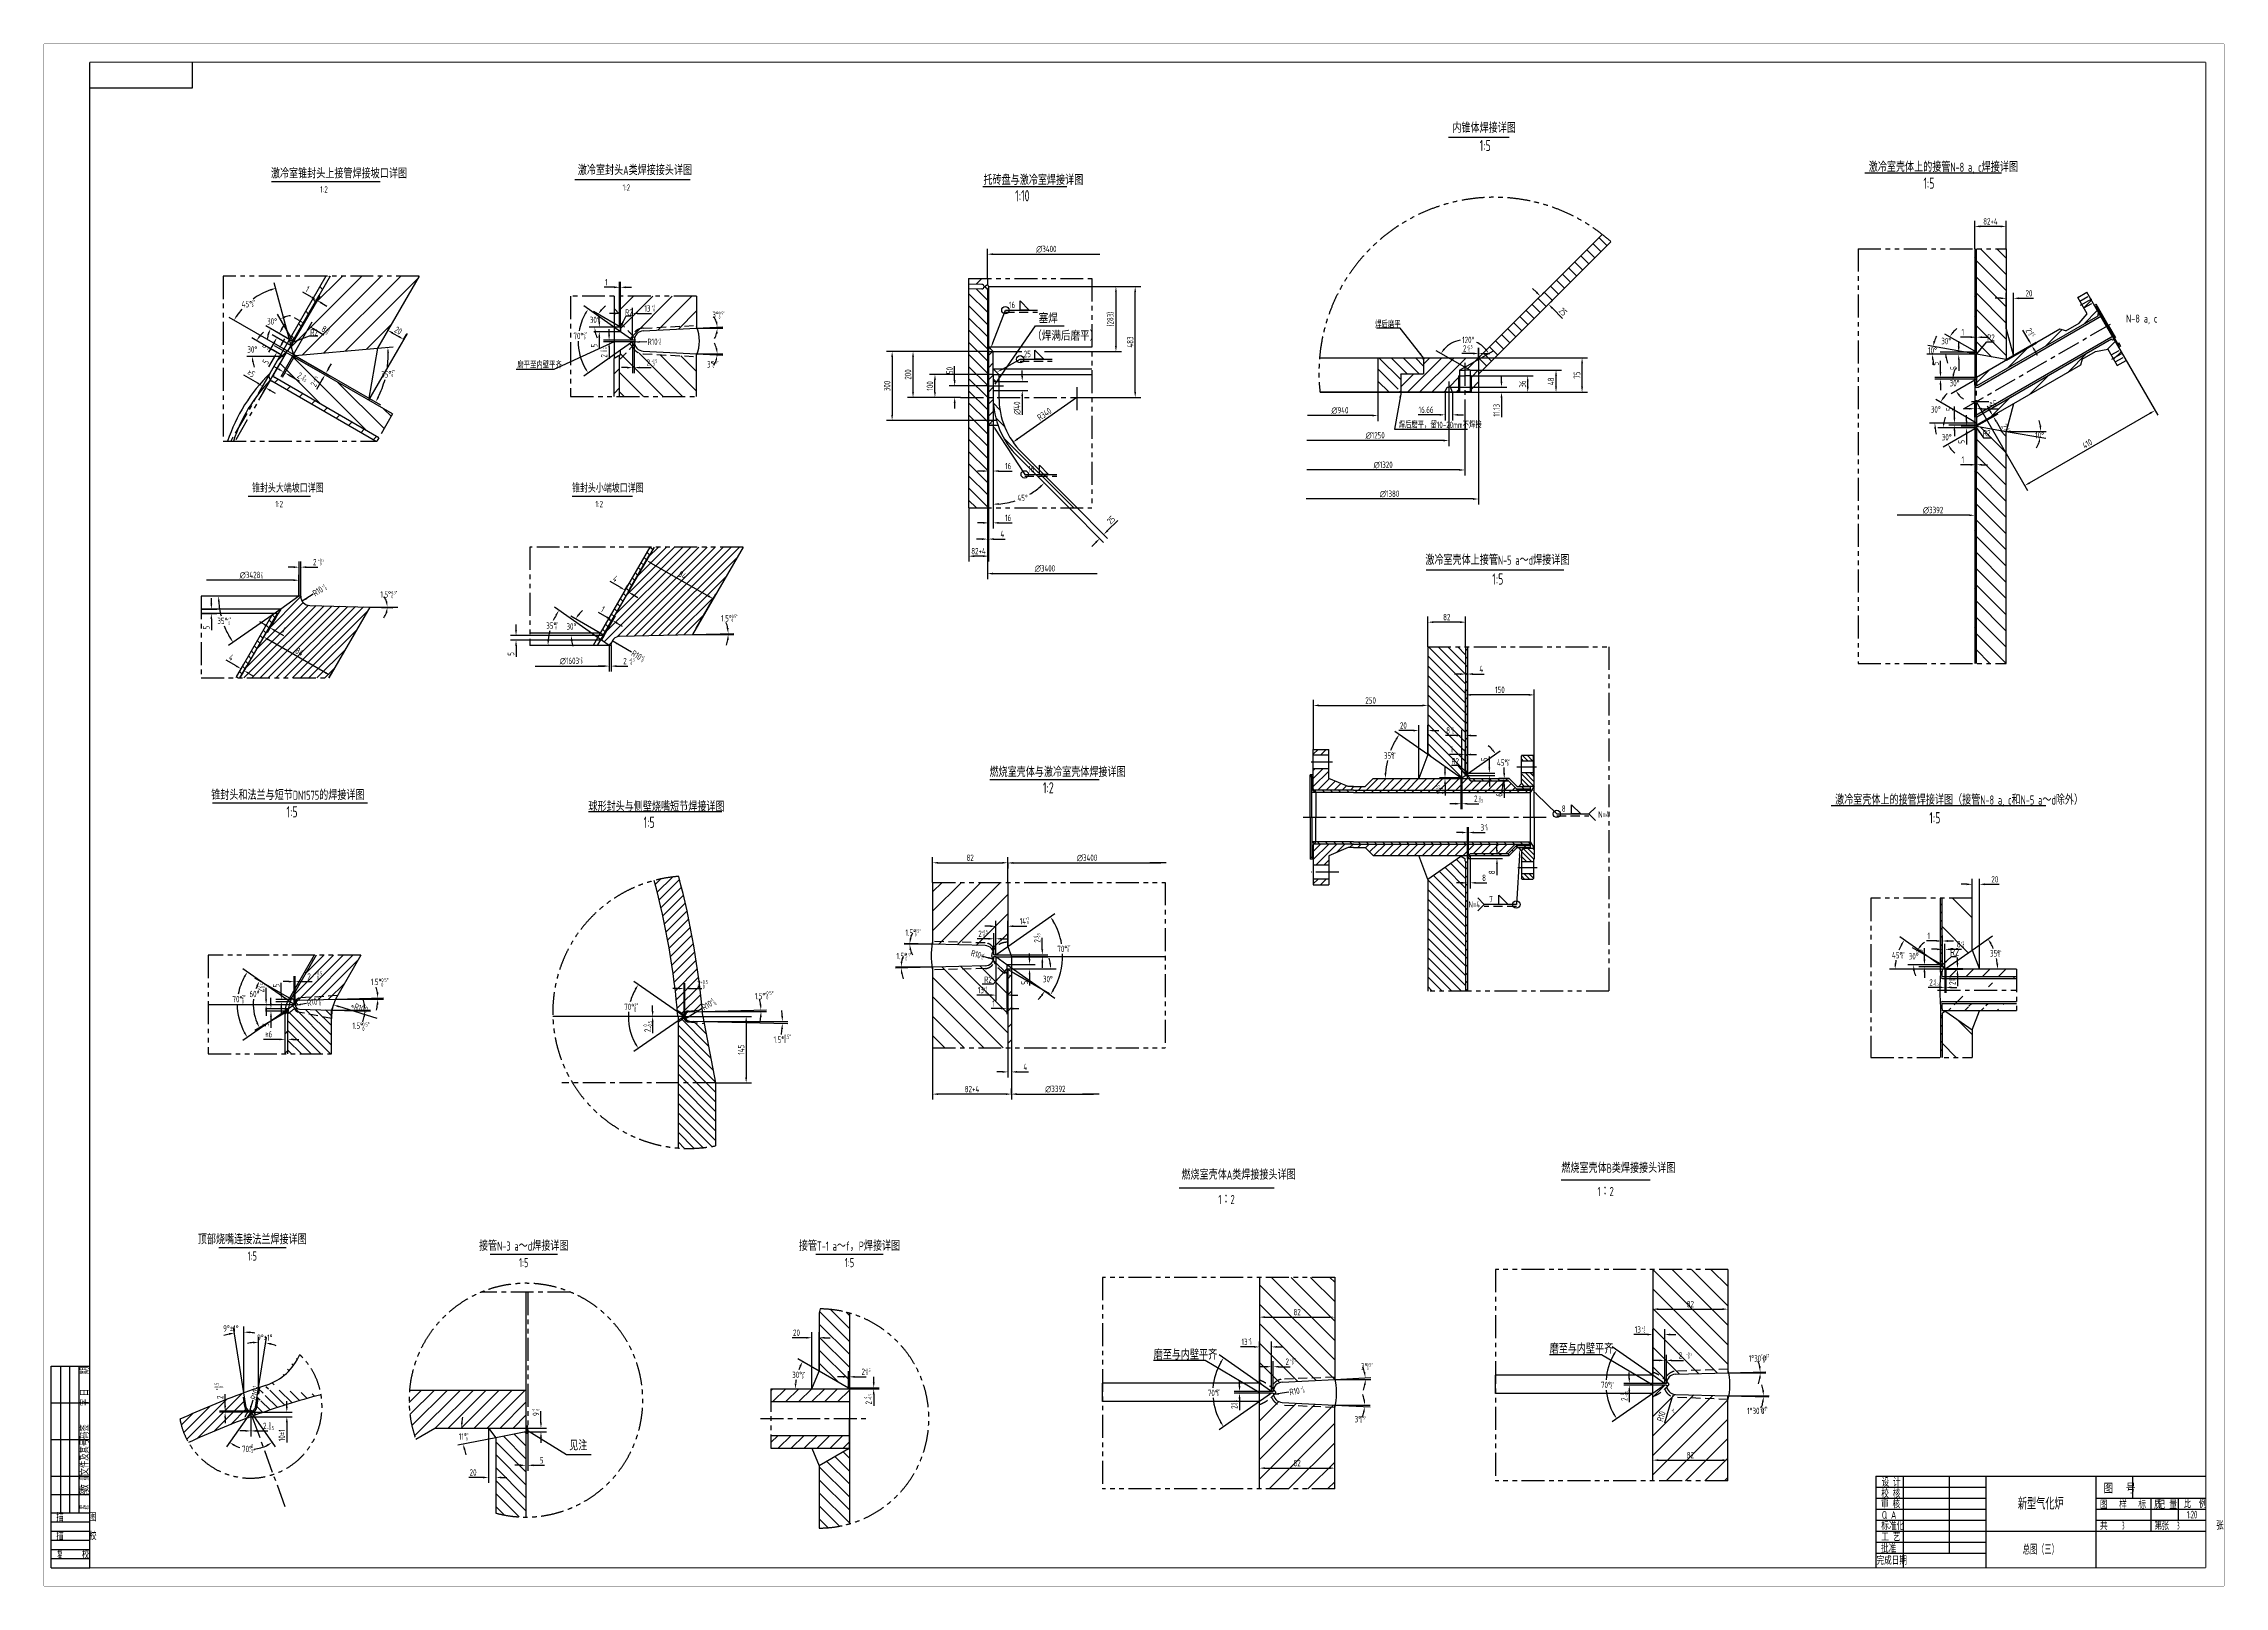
# Model space of a CAD drawing. Extents: x -2 to 23782, y -2 to 16822.
import ezdxf
from ezdxf.enums import TextEntityAlignment as Align

# ---------------------------------------------------------------- set-up
doc = ezdxf.new("R2010")
doc.units = 0
doc.header["$LTSCALE"] = 200
doc.header["$MEASUREMENT"] = 0
for name, pattern in [('F', [0.75, 0.5, -0.25]), ('G', [2, 1.25, -0.25, 0.25, -0.25]), ('K', [2.5, 1.25, -0.25, 0.25, -0.25, 0.25, -0.25])]:
    doc.linetypes.add(name, pattern=pattern)
doc.layers.get('0').update_dxf_attribs({"linetype": 'CONTINUOUS'})
doc.layers.get('DEFPOINTS').update_dxf_attribs({"linetype": 'CONTINUOUS'})
for name, color, linetype in [('01', 7, 'CONTINUOUS'), ('02', 1, 'CONTINUOUS'), ('04', 2, 'F'), ('05', 4, 'G'), ('07', 6, 'K'), ('08', 1, 'CONTINUOUS'), ('11', 3, 'CONTINUOUS'), ('13', 3, 'CONTINUOUS')]:
    doc.layers.add(name, color=color, linetype=linetype)
doc.styles.get("Standard").update_dxf_attribs({"font": 'isocp.shx', "width": 0.707, "bigfont": 'intecad.shx'})
doc.dimstyles.new('INTE', dxfattribs={"dimscale": 20, "dimtxt": 3.5, "dimasz": 3, "dimexe": 3, "dimexo": 0, "dimgap": 1, "dimtad": 1, "dimdec": 3, "dimdsep": 46, "dimtxsty": 'Standard', "dimcen": 0, "dimclrd": 1, "dimclre": 1, "dimclrt": 3, "dimaunit": 1, "dimadec": 0, "dimazin": 0, "dimtfac": 1, "dimtdec": 4, "dimtofl": 0, "dimtmove": 0, "dimatfit": 0, "dimfxl": 0, "dimtzin": 0, "dimarcsym": 0})
doc.dimstyles.new('INTE$2', dxfattribs={"dimscale": 20, "dimtxt": 3.5, "dimasz": 3, "dimexe": 3, "dimexo": 0, "dimgap": 1, "dimtad": 1, "dimtih": 1, "dimtoh": 1, "dimdec": 3, "dimdsep": 46, "dimtxsty": 'Standard', "dimcen": 0, "dimclrd": 1, "dimclre": 1, "dimclrt": 3, "dimaunit": 1, "dimadec": 3, "dimazin": 0, "dimtfac": 1, "dimtdec": 4, "dimtofl": 0, "dimtmove": 0, "dimatfit": 0, "dimfxl": 0, "dimtzin": 0, "dimarcsym": 0})
doc.dimstyles.new('INTE_LIN_LIN3', dxfattribs={"dimscale": 20, "dimtxt": 3.5, "dimasz": 3, "dimexe": 3, "dimexo": 0, "dimgap": 1, "dimtad": 1, "dimtih": 1, "dimdec": 3, "dimdsep": 46, "dimtxsty": 'Standard', "dimblk2": 'INTE_DIM_BLK', "dimsah": 1, "dimcen": 0, "dimse2": 1, "dimclrd": 1, "dimclre": 1, "dimclrt": 3, "dimadec": 0, "dimazin": 0, "dimtfac": 1, "dimtdec": 4, "dimtofl": 0, "dimtmove": 0, "dimatfit": 0, "dimfxl": 0, "dimtzin": 0, "dimarcsym": 0})
pattern_1 = [(135, (-5774.82, -19891.4), (-66.29126, -66.29126), [])]
pattern_2 = [(135, (-1336.6, -13133.7), (-66.29126, -66.29126), [])]

msp = doc.modelspace()

# ---------------------------------------------------------------- texts
at = {"color": 3, "width": 0.707}
for s, height, p in [('校 核', 84, (20040.1869, 963.7943)), ('设 计', 84, (20043.2148, 1086.2762)), ('图   号', 112, (22463.9879, 1010.8834)), ('审 核', 84, (20037.399, 850.6773)), ('Q A', 84, (20046.4532, 734.2988)), ('图   样   标   记', 84, (22425.4934, 843.1567)), ('质  量', 84, (23015.6183, 844.3906)), ('比  例', 84, (23337.0878, 852.8115)), ('标准化', 84, (20040.1869, 612.6873)), ('工 艺', 84, (20040.1869, 491.2555)), ('共              张', 84, (22425.2665, 612.9544)), ('第              张', 84, (23020.8165, 617.1648)), ('完成日期', 84, (19988.453, 234.516)), ('批准', 84, (20037.399, 365.9368))]:
    msp.add_text(s, height=height, dxfattribs=at).set_placement(p)
at = {"color": 3, "linetype": 'ByBlock', "char_height": 70, "attachment_point": 5}
for s, insert in [('∅3400', (10933.8634, 14580.8235)), ('∅940', (14136.004, 12821.6842)), ('∅1250', (14520.0128, 12549.1345)), ('∅1320', (14607.5128, 12227.6868)), ('∅1380', (14677.3215, 11911.4168)), ('∅3392', (20605.7417, 11733.9017)), ('∅3428', (2249.1446, 11025.517)), ('∅3400', (10919.176, 11097.5191)), ('∅1603', (5732.5252, 10089.1256))]:
    msp.add_mtext(s, dxfattribs=dict(at, insert=insert))
at = {"layer": '02', "width": 0.633862}
msp.add_text('●', height=0.2, dxfattribs=at).set_placement((22639.0762, 13321.1672), (22639.2019, 13321.1672), align=Align.FIT)
at = {"layer": '08', "width": 0.707}
for s, height, p in [('+2%%d', 35, (2250.9298, 13991.6974)), ('0', 35, (2267.0498, 13948.4327)), ('R2', 70, (6339.6407, 13854.96)), ('+1', 35, (6629.5585, 13941.5177)), ('0', 35, (6645.6785, 13898.253)), ('+0.5%%d', 35, (7343.7741, 13865.0218)), ('0', 35, (7359.8941, 13821.7571)), ('塞焊', 109.375, (10850.1478, 13773.6068)), ('焊后磨平', 70, (14520.2482, 13725.7305)), ('R2', 70, (2905.2775, 13636.864)), ('+2%%d', 35, (5872.4086, 13639.9587)), ('0', 35, (5888.5285, 13596.694)), ('（焊满后磨平）', 109.375, (10779.8918, 13583.0976)), ('+0.5', 35, (6624.5476, 13343.5402)), ('0', 35, (6643.7344, 13304.3598)), ('+0.5%%d', 35, (7276.3134, 13326.718)), ('0', 35, (7294.001, 13286.5847)), ('+0.5', 35, (15517.237, 13499.9103)), ('0', 35, (15535.9842, 13464.6817)), ('+2%%d', 35, (3775.5684, 13228.94)), ('0', 35, (3791.6883, 13185.6752)), ('焊后磨平，留10-20mm不焊接', 70, (14777.0182, 12629.4986)), ('+0.5', 35, (2990.9991, 11172.0343)), ('+2', 35, (2347.8981, 11024.5588)), ('0', 35, (2367.0849, 10985.3783)), ('0', 35, (3010.1859, 11132.8539)), ('+0.5%%d', 35, (3772.8959, 10817.6846)), ('0', 35, (3789.0158, 10774.4198)), ('+1%%d', 35, (1996.0338, 10527.6394)), ('0', 35, (2012.1537, 10484.3747)), ('+1%%d', 35, (5560.3051, 10477.9486)), ('0', 35, (5576.425, 10434.6839)), ('+0.5%%d', 35, (7484.3729, 10559.3046)), ('0', 35, (7500.4928, 10516.0399)), ('+2', 35, (5836.4983, 10097.0771)), ('0', 35, (5855.6852, 10057.8967)), ('+0.5', 35, (6379.5733, 10083.6406)), ('0', 35, (6398.7602, 10044.4602)), ('+2', 35, (15342.3795, 9330.6299)), ('0', 35, (15361.1267, 9295.4013)), ('+2%%d', 35, (14689.8528, 9056.3584)), ('0', 35, (14708.6001, 9021.1298)), ('R2', 70, (15351.512, 8960.9597)), ('+2%%d', 35, (15937.0149, 8979.6462)), ('0', 35, (15955.7622, 8944.4176)), ('-0.5', 35, (15633.7696, 8547.737)), ('0', 35, (15652.5169, 8584.0238)), ('N=4', 70, (16952.9963, 8381.2152)), ('+1', 35, (15710.8876, 8276.9751)), ('0', 35, (15729.6349, 8241.7464)), ('N=4', 70, (15538.9434, 7400.1985)), ('+0.5%%d', 35, (9482.8297, 7129.1583)), ('+0.5', 35, (10229.205, 7119.9774)), ('+1', 35, (10707.4394, 7263.8897)), ('0', 35, (10723.5594, 7220.625)), ('+0.5%%d', 35, (9379.1575, 6866.9574)), ('0', 35, (9498.9497, 7085.8936)), ('0', 35, (10245.325, 7076.7126)), ('+2%%d', 35, (11142.7455, 6955.2948)), ('0', 35, (11163.8747, 6915.4231)), ('+2%%d', 35, (20241.1107, 6877.5845)), ('+2', 35, (20908.2364, 7000.8133)), ('0', 35, (20926.9836, 6965.5846)), ('+2%%d', 35, (21297.3931, 6896.6763)), ('+0.5', 43.75, (2953.8251, 6662.4036)), ('0', 35, (9395.2775, 6823.6927)), ('0', 35, (20259.8579, 6842.3559)), ('0', 35, (21316.1403, 6861.4477)), ('+2%%d', 43.75, (2134.8457, 6402.5847)), ('0', 43.75, (2976.3822, 6611.4922)), ('+0.5%%d', 43.75, (3657.7847, 6587.9286)), ('0', 43.75, (3679.901, 6539.2608)), ('+0.5', 43.75, (7162.7941, 6566.6676)), ('0', 43.75, (7185.3513, 6515.7562)), ('+0.5%%d', 43.75, (7856.8368, 6447.0456)), ('0', 43.75, (7878.9531, 6398.3777)), ('+1', 35, (10253.1042, 6503.8828)), ('R2', 70, (10256.0444, 6578.4012)), ('0', 35, (10269.2242, 6460.6181)), ('-0.5', 35, (20601.8655, 6548.2741)), ('0', 35, (20620.6127, 6584.0447)), ('0', 43.75, (2156.962, 6353.9169)), ('+2%%d', 43.75, (6415.2717, 6311.9694)), ('0', 43.75, (6437.388, 6263.3016)), ('+0.5%%d', 43.75, (3451.3089, 6103.9175)), ('0', 43.75, (3473.4251, 6055.2497)), ('+0.5%%d', 43.75, (8049.0771, 5971.5433)), ('0', 43.75, (8071.1933, 5922.8755)), ('+1', 35, (13136.0757, 2672.7162)), ('0', 35, (13154.2824, 2635.1337)), ('+1', 35, (17430.023, 2799.6357)), ('0', 35, (17448.2296, 2762.0532)), ('+0.5', 35, (13592.3896, 2451.7783)), ('0', 35, (13610.5962, 2414.1958)), ('+0.5%%d', 35, (14412.6508, 2398.1607)), ('0', 35, (14430.8574, 2360.5782)), ('+0.5', 35, (17911.6311, 2516.6337)), ('0', 35, (17929.8378, 2479.0512)), ('+0.5%%d', 35, (18731.8924, 2473.5365)), ('0', 35, (18750.099, 2435.954)), ('+2%%d', 35, (8252.0477, 2301.7294)), ('0', 35, (8265.9422, 2262.711)), ('+0.5', 35, (8949.856, 2336.9095)), ('0', 35, (8967.5232, 2301.8193)), ('+2%%d', 35, (12774.7274, 2109.5691)), ('+2%%d', 35, (17069.7267, 2188.9526)), ('0', 35, (17087.9334, 2151.3701)), ('0', 35, (12792.9341, 2071.9866)), ('+1', 35, (17750.4495, 1901.5953)), ('+0.5%%d', 35, (18719.4558, 1914.0519)), ('0', 35, (18737.6624, 1876.4695)), ('-0.5', 43.75, (2429.3818, 1701.8363)), ('0', 43.75, (2452.4584, 1745.2602)), ('+1%%d', 35, (4584.7499, 1633.7981)), ('+0.5%%d', 35, (14339.1236, 1817.6354)), ('0', 35, (14357.3302, 1780.053)), ('0', 35, (17768.6561, 1864.0128)), ('-3%%d', 43.75, (2234.8709, 1451.3437)), ('0', 43.75, (2259.4671, 1505.3946)), ('0', 35, (4602.9725, 1588.2952))]:
    msp.add_text(s, height=height, dxfattribs=at).set_placement(p)
for s, height, rotation, p in [('0', 35, 329.8491107, (3068.8276, 13653.7048)), ('+2', 35, 329.8491107, (3076.6195, 13699.2128)), ('+1', 35, 359.74362796, (6693.8362, 13572.8533)), ('0', 35, 359.74362796, (6712.0404, 13535.8673)), ('0', 35, 90, (6105.7229, 13461.9174)), ('-0.5', 35, 90, (6141.4086, 13442.7305)), ('-0.5', 35, 325.97885045, (2793.143, 13165.1082)), ('0', 35, 325.97885045, (2828.5726, 13185.6046)), ('+0.5', 35, 57.16272418, (2957.2015, 13127.94)), ('0', 35, 57.16272418, (3002.2942, 13118.0237)), ('+1', 35, 31.57715086, (3042.2441, 10883.528)), ('0', 35, 31.57715086, (3079.1067, 10860.1959)), ('0', 35, 332.82571378, (6511.4539, 10081.1212)), ('+1', 35, 332.82571378, (6512.2785, 10124.7396)), ('+0.5', 35, 90, (15224.9685, 8671.4845)), ('0', 35, 90, (15260.1971, 8690.2318)), ('+1', 35, 338.37468038, (10218.133, 6873.6252)), ('0', 35, 90, (10831.5918, 7073.2181)), ('-0.5', 35, 90, (10866.7172, 7056.7487)), ('0', 35, 338.37468038, (10221.4141, 6836.0821)), ('0', 43.75, 90, (2363.9396, 6517.6249)), ('-0.5', 43.75, 90, (2409.4136, 6496.0635)), ('+0.5', 35, 90, (20813.2127, 6582.6979)), ('0', 35, 90, (20848.4413, 6601.4452)), ('+1', 43.75, 8.83290781, (2973.5465, 6371.3746)), ('0', 43.75, 8.83290781, (3004.2997, 6331.0241)), ('+1', 43.75, 37.68543169, (7277.3778, 6358.6135)), ('0', 43.75, 37.68543169, (7324.7576, 6330.225)), ('0', 43.75, 90, (6582.0214, 6102.9304)), ('-0.5', 43.75, 90, (6632.0988, 6080.3736)), ('+0.5', 43.75, 90, (1905.6903, 2135.4168)), ('0', 43.75, 90, (1956.6017, 2157.9739)), ('+1', 43.75, 77.12071902, (2313.5952, 2137.4734)), ('0', 43.75, 77.12071902, (2358.0463, 2143.6106)), ('+1', 35, 14.02297265, (13708.5148, 2138.2751)), ('0', 35, 14.02297265, (13735.2855, 2106.2243)), ('+1', 35, 90, (5358.1228, 1904.0233)), ('0', 35, 90, (5403.6257, 1915.4125)), ('0', 35, 90, (8979.973, 2047.3139)), ('-0.5', 35, 90, (9026.9428, 2027.6471)), ('0', 35, 90, (12980.7577, 1980.9083)), ('-0.5', 35, 90, (13019.2203, 1962.7016)), ('0', 35, 90, (17231.0395, 2081.6061)), ('-0.5', 35, 90, (17278.8849, 2063.3994))]:
    msp.add_text(s, height=height, rotation=rotation, dxfattribs=at).set_placement(p)
at = {"layer": '11', "width": 0.707}
for s, height, p in [('内锥体焊接详图', 100, (15362.2189, 15850.6104)), ('1:5', 122.5, (15659.8314, 15650.3217)), ('激冷室锥封头上接管焊接坡口详图', 100, (2476.199, 15353.8772)), ('激冷室封头A类焊接接头详图', 100, (5823.7494, 15389.6558)), ('1:2', 70, (3013.9931, 15196.3634)), ('1:2', 70, (6312.1694, 15217.7192)), (' 托砖盘与激冷室焊接详图', 100, (10206.1101, 15282.7981)), ('1:10', 122.5, (10593.7667, 15102.503)), ('1:5', 122.5, (20499.5098, 15238.8511)), ('磨平至内壁平齐', 70, (5164.4438, 13282.4665)), ('锥封头大端坡口详图', 87.5, (2271.0109, 11927.1732)), ('锥封头小端坡口详图', 87.5, (5761.294, 11927.1732)), ('1:2', 70, (2525.8259, 11766.2706)), ('1:2', 70, (6016.109, 11766.2706)), ('1:5', 122.5, (15797.6195, 10922.2584)), ('燃烧室壳体与激冷室壳体焊接详图', 100, (10314.1001, 8825.9902)), ('锥封头和法兰与短节DN1575的焊接详图', 100, (1825.2049, 8575.4418)), ('1:2', 122.5, (10897.1661, 8645.6951)), ('1:5', 122.5, (2646.4386, 8383.5751)), ('球形封头与侧壁烧嘴短节焊接详图', 100, (5939.3273, 8449.1543)), ('1:5', 122.5, (6541.3003, 8269.2027)), ('1:5', 122.5, (20564.293, 8318.5133))]:
    msp.add_text(s, height=height, dxfattribs=at).set_placement(p)
for s, p in [('激冷室壳体上的接管N-8 a, c焊接详图', (19903.3345, 15394.8746)), ('激冷室壳体上的接管焊接详图（接管N-8 a, c和N-5 a～d除外）', (19536.7199, 8493.5349))]:
    msp.add_text(s, height=100, dxfattribs=at).set_placement(p, align=Align.BOTTOM_LEFT)
for s, height, rotation, p in [('N-8 a, c', 87.5, 360, (22709.7178, 13780.1769)), ('R2', 70, 360, (21194.7762, 13580.7894)), ('0', 35, 301.76363239, (21639.8623, 13648.8157)), ('+0.5', 35, 301.76363239, (21659.7742, 13681.2383)), ('R2', 70, 360, (21148.9839, 12539.3826)), ('0', 35, 293.64133721, (21370.5407, 12611.4136)), ('+0.5', 35, 293.64133721, (21394.8337, 12640.6976)), ('R2', 87.5, 360, (20789.8035, 6871.7792))]:
    msp.add_text(s, height=height, rotation=rotation, dxfattribs=at).set_placement(p)
for s, p in [('激冷室壳体上接管N-5 a～d焊接详图', (15852.9845, 11138.8199)), ('顶部烧嘴连接法兰焊接详图', (2273.1079, 3729.9576)), ('1:5', (2273.1079, 3549.9576)), ('接管N-3 a～d焊接详图', (5234.1942, 3658.372)), ('1:5', (5234.1942, 3478.372)), ('接管T-1 a～f，P焊接详图', (8786.9445, 3658.372)), ('1:5', (8786.9445, 3478.372)), ('见注', (5829.093, 1480.7054))]:
    msp.add_text(s, height=100, dxfattribs=at).set_placement(p, align=Align.CENTER)
at = {"layer": '11'}
for s, height, width, p, p2 in [('新型气化炉', 130, 0.702239, (21528.9495, 835), (22031.0505, 835)), ('1:20', 84, 0.655288, (23373.558, 738), (23486.442, 738)), ('3', 84, 0.527686, (22666.8924, 618), (22693.1076, 618)), ('3', 84, 0.527686, (23266.8924, 618), (23293.1076, 618)), ('总图（三）', 112, 0.687756, (21583.4782, 344), (21976.5218, 344))]:
    msp.add_text(s, height=height, dxfattribs=dict(at, width=width)).set_placement(p, p2, align=Align.FIT)
at = {"layer": '11', "char_height": 100, "attachment_point": 7}
for s, insert in [('燃烧室壳体A类焊接接头详图', (12407.2519, 4432.63)), ('燃烧室壳体B类焊接接头详图', (16550.4797, 4506.3376)), ('1：2', (16945.5586, 4253.9795)), ('1：2', (12811.2635, 4166.8887)), ('磨至与内壁平齐', (16423.5018, 2534.9615)), ('磨至与内壁平齐', (12104.2603, 2470.1061))]:
    msp.add_mtext(s, dxfattribs=dict(at, insert=insert))

# ---------------------------------------------------------------- blocks, each defined once
blk = doc.blocks.new('*D109')
at = {"color": 1, "linetype": 'ByBlock'}
blk.add_line((11267, 12964), (10620, 12510), dxfattribs=at)
blk.add_solid([(10614, 12519), (10626, 12502), (10571, 12476)], dxfattribs=at)
at = {"layer": 'DEFPOINTS', "color": 0, "linetype": 'ByBlock'}
for p in [(11267, 12964), (10571, 12476)]:
    blk.add_point(p, dxfattribs=at)
at = {"color": 3, "linetype": 'ByBlock', "insert": (10912, 12782), "char_height": 70, "attachment_point": 5, "rotation": 35.0786}
blk.add_mtext('R340', dxfattribs=at)
blk = doc.blocks.new('*D110')
at = {"color": 1, "linetype": 'ByBlock'}
for p, q in [((10302, 12714), (10302, 12101)), ((10354, 12714), (10354, 12101)), ((10242, 12161), (10182, 12161)), ((10414, 12161), (10561, 12161))]:
    blk.add_line(p, q, dxfattribs=at)
for points in [[(10242, 12171), (10242, 12151), (10302, 12161)], [(10414, 12171), (10414, 12151), (10354, 12161)]]:
    blk.add_solid(points, dxfattribs=at)
at = {"layer": 'DEFPOINTS', "color": 0, "linetype": 'ByBlock'}
for p in [(10302, 12714), (10354, 12714), (10354, 12161)]:
    blk.add_point(p, dxfattribs=at)
at = {"color": 3, "linetype": 'ByBlock', "insert": (10518, 12216), "char_height": 70, "attachment_point": 5}
blk.add_mtext('16', dxfattribs=at)
blk = doc.blocks.new('*D111')
at = {"color": 1, "linetype": 'ByBlock'}
for p, q in [((10302, 13464), (9192, 13464)), ((9252, 13404), (9252, 12774)), ((10302, 12714), (9192, 12714))]:
    blk.add_line(p, q, dxfattribs=at)
for points in [[(9242, 13404), (9262, 13404), (9252, 13464)], [(9242, 12774), (9262, 12774), (9252, 12714)]]:
    blk.add_solid(points, dxfattribs=at)
at = {"layer": 'DEFPOINTS', "color": 0, "linetype": 'ByBlock'}
for p in [(10302, 13464), (9252, 12714), (10302, 12714)]:
    blk.add_point(p, dxfattribs=at)
at = {"color": 3, "linetype": 'ByBlock', "insert": (9197, 13089), "char_height": 70, "attachment_point": 5, "rotation": 90}
blk.add_mtext('300', dxfattribs=at)
blk = doc.blocks.new('*D112')
at = {"color": 1, "linetype": 'ByBlock'}
for p, q in [((10302, 13464), (9420, 13464)), ((9480, 13024), (9480, 13404)), ((9997, 12964), (9420, 12964))]:
    blk.add_line(p, q, dxfattribs=at)
for points in [[(9470, 13404), (9490, 13404), (9480, 13464)], [(9470, 13024), (9490, 13024), (9480, 12964)]]:
    blk.add_solid(points, dxfattribs=at)
at = {"layer": 'DEFPOINTS', "color": 0, "linetype": 'ByBlock'}
for p in [(9480, 13464), (10302, 13464), (9997, 12964)]:
    blk.add_point(p, dxfattribs=at)
at = {"color": 3, "linetype": 'ByBlock', "insert": (9425, 13214), "char_height": 70, "attachment_point": 5, "rotation": 90}
blk.add_mtext('200', dxfattribs=at)
blk = doc.blocks.new('*D113')
at = {"color": 1, "linetype": 'ByBlock'}
for p, q in [((10354, 13214), (9659, 13214)), ((9719, 13024), (9719, 13154)), ((9997, 12964), (9659, 12964))]:
    blk.add_line(p, q, dxfattribs=at)
for points in [[(9709, 13154), (9729, 13154), (9719, 13214)], [(9709, 13024), (9729, 13024), (9719, 12964)]]:
    blk.add_solid(points, dxfattribs=at)
at = {"layer": 'DEFPOINTS', "color": 0, "linetype": 'ByBlock'}
for p in [(9719, 13214), (10354, 13214), (9997, 12964)]:
    blk.add_point(p, dxfattribs=at)
at = {"color": 3, "linetype": 'ByBlock', "insert": (9664, 13089), "char_height": 70, "attachment_point": 5, "rotation": 90}
blk.add_mtext('100', dxfattribs=at)
blk = doc.blocks.new('*D114')
at = {"color": 1, "linetype": 'ByBlock'}
for p, q in [((10288, 13089), (9874, 13089)), ((9934, 13149), (9934, 13304)), ((9997, 12964), (9874, 12964)), ((9934, 12904), (9934, 12844))]:
    blk.add_line(p, q, dxfattribs=at)
for points in [[(9924, 13149), (9944, 13149), (9934, 13089)], [(9924, 12904), (9944, 12904), (9934, 12964)]]:
    blk.add_solid(points, dxfattribs=at)
at = {"layer": 'DEFPOINTS', "color": 0, "linetype": 'ByBlock'}
for p in [(9934, 13089), (10288, 13089), (9997, 12964)]:
    blk.add_point(p, dxfattribs=at)
at = {"color": 3, "linetype": 'ByBlock', "insert": (9879, 13257), "char_height": 70, "attachment_point": 5, "rotation": 90}
blk.add_mtext('50', dxfattribs=at)
blk = doc.blocks.new('*D115')
at = {"color": 1, "linetype": 'ByBlock'}
for p, q in [((10417, 13139), (10731, 13139)), ((10671, 13199), (10671, 13259)), ((10417, 13039), (10731, 13039)), ((10671, 12979), (10671, 12775))]:
    blk.add_line(p, q, dxfattribs=at)
for points in [[(10661, 13199), (10681, 13199), (10671, 13139)], [(10661, 12979), (10681, 12979), (10671, 13039)]]:
    blk.add_solid(points, dxfattribs=at)
at = {"layer": 'DEFPOINTS', "color": 0, "linetype": 'ByBlock'}
for p in [(10417, 13139), (10417, 13039), (10671, 13039)]:
    blk.add_point(p, dxfattribs=at)
at = {"color": 3, "linetype": 'ByBlock', "insert": (10616, 12847), "char_height": 70, "attachment_point": 5, "rotation": 90}
blk.add_mtext('∅40', dxfattribs=at)
blk = doc.blocks.new('*D116')
at = {"color": 1, "linetype": 'ByBlock'}
blk.add_line((10354, 12586), (10354, 11739), dxfattribs=at)
for start, end in [(300.641, 310.631), (274.3629, 287.7996)]:
    blk.add_arc((10354, 12586), 787, start, end, dxfattribs=at)
for points in [[(10860, 11997), (10873, 11982), (10911, 12030)], [(10414, 11792), (10414, 11812), (10354, 11799)]]:
    blk.add_solid(points, dxfattribs=at)
at = {"layer": 'DEFPOINTS', "color": 0, "linetype": 'ByBlock'}
for p in [(10354, 12958), (10354, 12714), (10621, 12319), (10558, 11826), (11182, 11759)]:
    blk.add_point(p, dxfattribs=at)
at = {"color": 3, "linetype": 'ByBlock', "insert": (10675, 11868), "char_height": 70, "attachment_point": 5}
blk.add_mtext('45°', dxfattribs=at)
blk = doc.blocks.new('*D117')
at = {"color": 1, "linetype": 'ByBlock'}
for p, q in [((10292, 11759), (10292, 11359)), ((10302, 11759), (10302, 11359)), ((10232, 11419), (10172, 11419)), ((10362, 11419), (10486, 11419))]:
    blk.add_line(p, q, dxfattribs=at)
for points in [[(10232, 11429), (10232, 11409), (10292, 11419)], [(10362, 11429), (10362, 11409), (10302, 11419)]]:
    blk.add_solid(points, dxfattribs=at)
at = {"layer": 'DEFPOINTS', "color": 0, "linetype": 'ByBlock'}
for p in [(10292, 11759), (10302, 11759), (10302, 11419)]:
    blk.add_point(p, dxfattribs=at)
at = {"color": 3, "linetype": 'ByBlock', "insert": (10454, 11474), "char_height": 70, "attachment_point": 5}
blk.add_mtext('4', dxfattribs=at)
blk = doc.blocks.new('*D118')
at = {"color": 1, "linetype": 'ByBlock'}
for p, q in [((11182, 11759), (11558, 11383)), ((11226, 11803), (11602, 11427)), ((11602, 11512), (11714, 11623)), ((11473, 11383), (11431, 11340))]:
    blk.add_line(p, q, dxfattribs=at)
for points in [[(11466, 11390), (11480, 11375), (11516, 11425)], [(11595, 11519), (11609, 11505), (11560, 11469)]]:
    blk.add_solid(points, dxfattribs=at)
at = {"layer": 'DEFPOINTS', "color": 0, "linetype": 'ByBlock'}
for p in [(11182, 11759), (11226, 11803), (11560, 11469)]:
    blk.add_point(p, dxfattribs=at)
at = {"color": 3, "linetype": 'ByBlock', "insert": (11640, 11627), "char_height": 70, "attachment_point": 5, "rotation": 45}
blk.add_mtext('25', dxfattribs=at)
blk = doc.blocks.new('*D119')
at = {"color": 1, "linetype": 'ByBlock'}
for q in [(15186, 13473), (15811, 13473)]:
    blk.add_line((15499, 13293), q, dxfattribs=at)
for start, end in [(100.0861, 138.5375), (41.4625, 64.8405)]:
    blk.add_arc((15499, 13293), 300, start, end, dxfattribs=at)
for points in [[(15282, 13486), (15265, 13497), (15238, 13443)], [(15732, 13497), (15716, 13486), (15759, 13443)]]:
    blk.add_solid(points, dxfattribs=at)
at = {"layer": 'DEFPOINTS', "color": 0, "linetype": 'ByBlock'}
for p in [(15396, 13575), (15441, 13260), (15499, 13293), (15499, 13293), (15556, 13260)]:
    blk.add_point(p, dxfattribs=at)
at = {"color": 3, "linetype": 'ByBlock', "insert": (15536, 13591), "char_height": 70, "attachment_point": 5}
blk.add_mtext('120°', dxfattribs=at)
blk = doc.blocks.new('*D120')
at = {"color": 1, "linetype": 'ByBlock'}
for p, q in [((15282, 13020), (15282, 12714)), ((15365, 13020), (15365, 12714)), ((15222, 12774), (14991, 12774)), ((15425, 12774), (15485, 12774))]:
    blk.add_line(p, q, dxfattribs=at)
for points in [[(15222, 12784), (15222, 12764), (15282, 12774)], [(15425, 12784), (15425, 12764), (15365, 12774)]]:
    blk.add_solid(points, dxfattribs=at)
at = {"layer": 'DEFPOINTS', "color": 0, "linetype": 'ByBlock'}
for p in [(15282, 13020), (15365, 13020), (15282, 12774)]:
    blk.add_point(p, dxfattribs=at)
at = {"color": 3, "linetype": 'ByBlock', "insert": (15076, 12829), "char_height": 70, "attachment_point": 5}
blk.add_mtext('16.66', dxfattribs=at)
blk = doc.blocks.new('*D121')
at = {"color": 1, "linetype": 'ByBlock'}
for p, q in [((15649, 13395), (16837, 13395)), ((16777, 13080), (16777, 13335)), ((15649, 13020), (16837, 13020))]:
    blk.add_line(p, q, dxfattribs=at)
for points in [[(16767, 13335), (16787, 13335), (16777, 13395)], [(16767, 13080), (16787, 13080), (16777, 13020)]]:
    blk.add_solid(points, dxfattribs=at)
at = {"layer": 'DEFPOINTS', "color": 0, "linetype": 'ByBlock'}
for p in [(15649, 13395), (16777, 13395), (15649, 13020)]:
    blk.add_point(p, dxfattribs=at)
at = {"color": 3, "linetype": 'ByBlock', "insert": (16722, 13207), "char_height": 70, "attachment_point": 5, "rotation": 90}
blk.add_mtext('75', dxfattribs=at)
blk = doc.blocks.new('*D122')
at = {"color": 1, "linetype": 'ByBlock'}
for p, q in [((15556, 13260), (16553, 13260)), ((16493, 13080), (16493, 13200)), ((15566, 13020), (16553, 13020))]:
    blk.add_line(p, q, dxfattribs=at)
for points in [[(16483, 13200), (16503, 13200), (16493, 13260)], [(16483, 13080), (16503, 13080), (16493, 13020)]]:
    blk.add_solid(points, dxfattribs=at)
at = {"layer": 'DEFPOINTS', "color": 0, "linetype": 'ByBlock'}
for p in [(15556, 13260), (16493, 13260), (15566, 13020)]:
    blk.add_point(p, dxfattribs=at)
at = {"color": 3, "linetype": 'ByBlock', "insert": (16438, 13140), "char_height": 70, "attachment_point": 5, "rotation": 90}
blk.add_mtext('48', dxfattribs=at)
blk = doc.blocks.new('*D123')
at = {"color": 1, "linetype": 'ByBlock'}
for p, q in [((15566, 13200), (16244, 13200)), ((16184, 13080), (16184, 13140)), ((15566, 13020), (16244, 13020))]:
    blk.add_line(p, q, dxfattribs=at)
for points in [[(16174, 13140), (16194, 13140), (16184, 13200)], [(16174, 13080), (16194, 13080), (16184, 13020)]]:
    blk.add_solid(points, dxfattribs=at)
at = {"layer": 'DEFPOINTS', "color": 0, "linetype": 'ByBlock'}
for p in [(15566, 13200), (16184, 13200), (15566, 13020)]:
    blk.add_point(p, dxfattribs=at)
at = {"color": 3, "linetype": 'ByBlock', "insert": (16129, 13110), "char_height": 70, "attachment_point": 5, "rotation": 90}
blk.add_mtext('36', dxfattribs=at)
blk = doc.blocks.new('*D124')
at = {"color": 1, "linetype": 'ByBlock'}
for p, q in [((15898, 13135), (15898, 13195)), ((15342, 13075), (15958, 13075)), ((15365, 13020), (15958, 13020)), ((15898, 12960), (15898, 12749))]:
    blk.add_line(p, q, dxfattribs=at)
for points in [[(15888, 13135), (15908, 13135), (15898, 13075)], [(15888, 12960), (15908, 12960), (15898, 13020)]]:
    blk.add_solid(points, dxfattribs=at)
at = {"layer": 'DEFPOINTS', "color": 0, "linetype": 'ByBlock'}
for p in [(15342, 13075), (15365, 13020), (15898, 13020)]:
    blk.add_point(p, dxfattribs=at)
at = {"color": 3, "linetype": 'ByBlock', "insert": (15843, 12824), "char_height": 70, "attachment_point": 5, "rotation": 90}
blk.add_mtext('11.13', dxfattribs=at)
blk = doc.blocks.new('*D125')
at = {"color": 1, "linetype": 'ByBlock'}
for p, q in [((16280, 14111), (16237, 14153)), ((16322, 14068), (16365, 14111)), ((16411, 13980), (16453, 14022)), ((16453, 13937), (16565, 13826))]:
    blk.add_line(p, q, dxfattribs=at)
for points in [[(16287, 14118), (16273, 14103), (16322, 14068)], [(16460, 13944), (16446, 13930), (16411, 13980)]]:
    blk.add_solid(points, dxfattribs=at)
at = {"layer": 'DEFPOINTS', "color": 0, "linetype": 'ByBlock'}
for p in [(16322, 14068), (16411, 13980), (16411, 13980)]:
    blk.add_point(p, dxfattribs=at)
at = {"color": 3, "linetype": 'ByBlock', "insert": (16569, 13899), "char_height": 70, "attachment_point": 5, "rotation": 315}
blk.add_mtext('25', dxfattribs=at)
blk = doc.blocks.new('*D126')
at = {"color": 1, "linetype": 'ByBlock'}
for p, q in [((2650, 1958), (2650, 2018)), ((2256, 1898), (2710, 1898)), ((2257, 1848), (2710, 1848)), ((2650, 1788), (2650, 1565))]:
    blk.add_line(p, q, dxfattribs=at)
for points in [[(2640, 1958), (2660, 1958), (2650, 1898)], [(2640, 1788), (2660, 1788), (2650, 1848)]]:
    blk.add_solid(points, dxfattribs=at)
at = {"layer": 'DEFPOINTS', "color": 0, "linetype": 'ByBlock'}
for p in [(2256, 1898), (2257, 1848), (2650, 1848)]:
    blk.add_point(p, dxfattribs=at)
at = {"color": 3, "linetype": 'ByBlock', "insert": (2595, 1646), "char_height": 70, "attachment_point": 5, "rotation": 90}
blk.add_mtext('10±1', dxfattribs=at)
blk = doc.blocks.new('*D127')
at = {"color": 1, "linetype": 'ByBlock'}
for p, q in [((2210, 1830), (1991, 1518)), ((2285, 1858), (2523, 1518))]:
    blk.add_line(p, q, dxfattribs=at)
for start, end in [(243.5205, 252.7691), (275.108, 296.4795)]:
    blk.add_arc((2257, 1898), 404, start, end, dxfattribs=at)
for points in [[(2072, 1528), (2082, 1545), (2026, 1567)], [(2432, 1545), (2443, 1528), (2489, 1567)]]:
    blk.add_solid(points, dxfattribs=at)
at = {"layer": 'DEFPOINTS', "color": 0, "linetype": 'ByBlock'}
for p in [(2210, 1830), (2257, 1898), (2257, 1898), (2285, 1858), (2339, 1502)]:
    blk.add_point(p, dxfattribs=at)
at = {"color": 3, "linetype": 'ByBlock', "insert": (2216, 1496), "char_height": 70, "attachment_point": 5}
blk.add_mtext('70°', dxfattribs=at)
blk = doc.blocks.new('*D128')
at = {"color": 1, "linetype": 'ByBlock'}
for p, q in [((2257, 1908), (1917, 1908)), ((1977, 1968), (1977, 2092)), ((2257, 1897), (1917, 1897)), ((1977, 1837), (1977, 1777))]:
    blk.add_line(p, q, dxfattribs=at)
for points in [[(1967, 1968), (1987, 1968), (1977, 1908)], [(1967, 1837), (1987, 1837), (1977, 1897)]]:
    blk.add_solid(points, dxfattribs=at)
at = {"layer": 'DEFPOINTS', "color": 0, "linetype": 'ByBlock'}
for p in [(1977, 1908), (2257, 1908), (2257, 1897)]:
    blk.add_point(p, dxfattribs=at)
at = {"color": 3, "linetype": 'ByBlock', "insert": (1922, 2060), "char_height": 70, "attachment_point": 5, "rotation": 90}
blk.add_mtext('2', dxfattribs=at)
blk = doc.blocks.new('*D129')
at = {"color": 1, "linetype": 'ByBlock'}
for p, q in [((2183, 2108), (2070, 2822)), ((2183, 2446), (2183, 2830))]:
    blk.add_line(p, q, dxfattribs=at)
for start, end in [(104.1918, 109.3835), (79.6165, 84.8082)]:
    blk.add_arc((2183, 2108), 662, start, end, dxfattribs=at)
for points in [[(2019, 2760), (2023, 2740), (2079, 2762)], [(2242, 2758), (2243, 2778), (2183, 2770)]]:
    blk.add_solid(points, dxfattribs=at)
at = {"layer": 'DEFPOINTS', "color": 0, "linetype": 'ByBlock'}
for p in [(2148, 2770), (2183, 2446), (2183, 2108), (2183, 2108), (2208, 1950)]:
    blk.add_point(p, dxfattribs=at)
at = {"color": 3, "linetype": 'ByBlock', "insert": (2040, 2810), "char_height": 70, "attachment_point": 5}
blk.add_mtext('9°±1°', dxfattribs=at)
blk = doc.blocks.new('*D130')
at = {"color": 1, "linetype": 'ByBlock'}
for p, q in [((15506, 8869), (15506, 9780)), ((16256, 8847), (16256, 9780)), ((16196, 9720), (15566, 9720))]:
    blk.add_line(p, q, dxfattribs=at)
for points in [[(15566, 9730), (15566, 9710), (15506, 9720)], [(16196, 9730), (16196, 9710), (16256, 9720)]]:
    blk.add_solid(points, dxfattribs=at)
at = {"layer": 'DEFPOINTS', "color": 0, "linetype": 'ByBlock'}
for p in [(15506, 9720), (15506, 8869), (16256, 8847)]:
    blk.add_point(p, dxfattribs=at)
at = {"color": 3, "linetype": 'ByBlock', "insert": (15881, 9775), "char_height": 70, "attachment_point": 5}
blk.add_mtext('150', dxfattribs=at)
blk = doc.blocks.new('*D132')
at = {"color": 1, "linetype": 'ByBlock'}
for p, q in [((15766, 8926), (15766, 9048)), ((15501, 8866), (15826, 8866)), ((15501, 8841), (15826, 8841)), ((15766, 8781), (15766, 8721))]:
    blk.add_line(p, q, dxfattribs=at)
for points in [[(15756, 8926), (15776, 8926), (15766, 8866)], [(15756, 8781), (15776, 8781), (15766, 8841)]]:
    blk.add_solid(points, dxfattribs=at)
at = {"layer": 'DEFPOINTS', "color": 0, "linetype": 'ByBlock'}
for p in [(15501, 8866), (15501, 8841), (15766, 8866)]:
    blk.add_point(p, dxfattribs=at)
at = {"color": 3, "linetype": 'ByBlock', "insert": (15711, 9017), "char_height": 70, "attachment_point": 5, "rotation": 90}
blk.add_mtext('5', dxfattribs=at)
blk = doc.blocks.new('*D133')
at = {"color": 1, "linetype": 'ByBlock'}
blk.add_line((15096, 9069), (14734, 9322), dxfattribs=at)
for start, end in [(149.1, 158.6262), (166.5093, 175.9)]:
    blk.add_arc((15470, 8807), 839, start, end, dxfattribs=at)
for points in [[(14742, 9243), (14759, 9232), (14783, 9288)], [(14643, 8866), (14623, 8867), (14631, 8807)]]:
    blk.add_solid(points, dxfattribs=at)
at = {"layer": 'DEFPOINTS', "color": 0, "linetype": 'ByBlock'}
for p in [(14700, 9139), (15096, 9069), (14499, 8807), (15456, 8817), (15983, 8807)]:
    blk.add_point(p, dxfattribs=at)
at = {"color": 3, "linetype": 'ByBlock', "insert": (14670, 9058), "char_height": 70, "attachment_point": 5}
blk.add_mtext('35°', dxfattribs=at)
blk = doc.blocks.new('*D135')
at = {"color": 1, "linetype": 'ByBlock'}
for p, q in [((15441, 9069), (15331, 9069)), ((15501, 8866), (15501, 9129)), ((15506, 8869), (15506, 9129)), ((15566, 9069), (15626, 9069))]:
    blk.add_line(p, q, dxfattribs=at)
for points in [[(15441, 9079), (15441, 9059), (15501, 9069)], [(15566, 9079), (15566, 9059), (15506, 9069)]]:
    blk.add_solid(points, dxfattribs=at)
at = {"layer": 'DEFPOINTS', "color": 0, "linetype": 'ByBlock'}
for p in [(15501, 9069), (15501, 8866), (15506, 8869)]:
    blk.add_point(p, dxfattribs=at)
at = {"color": 3, "linetype": 'ByBlock', "insert": (15356, 9124), "char_height": 70, "attachment_point": 5}
blk.add_mtext('1', dxfattribs=at)
blk = doc.blocks.new('*D136')
at = {"color": 1, "linetype": 'ByBlock'}
for p, q in [((15406, 9277), (15286, 9277)), ((15466, 8817), (15466, 9337)), ((15506, 8869), (15506, 9337)), ((15566, 9277), (15626, 9277))]:
    blk.add_line(p, q, dxfattribs=at)
for points in [[(15406, 9287), (15406, 9267), (15466, 9277)], [(15566, 9287), (15566, 9267), (15506, 9277)]]:
    blk.add_solid(points, dxfattribs=at)
at = {"layer": 'DEFPOINTS', "color": 0, "linetype": 'ByBlock'}
for p in [(15466, 9277), (15466, 8817), (15506, 8869)]:
    blk.add_point(p, dxfattribs=at)
at = {"color": 3, "linetype": 'ByBlock', "insert": (15316, 9332), "char_height": 70, "attachment_point": 5}
blk.add_mtext('8', dxfattribs=at)
blk = doc.blocks.new('*D137')
at = {"color": 1, "linetype": 'ByBlock'}
for p, q in [((15456, 8817), (15222, 8817)), ((15456, 8807), (15222, 8807)), ((15282, 8877), (15282, 8937)), ((15282, 8747), (15282, 8623))]:
    blk.add_line(p, q, dxfattribs=at)
for points in [[(15272, 8877), (15292, 8877), (15282, 8817)], [(15272, 8747), (15292, 8747), (15282, 8807)]]:
    blk.add_solid(points, dxfattribs=at)
at = {"layer": 'DEFPOINTS', "color": 0, "linetype": 'ByBlock'}
for p in [(15282, 8807), (15456, 8817), (15456, 8807)]:
    blk.add_point(p, dxfattribs=at)
at = {"color": 3, "linetype": 'ByBlock', "insert": (15227, 8655), "char_height": 70, "attachment_point": 5, "rotation": 90}
blk.add_mtext('2', dxfattribs=at)
blk = doc.blocks.new('*D138')
at = {"color": 1, "linetype": 'ByBlock'}
for p, q in [((15096, 10244), (15096, 9545)), ((13846, 9124), (13846, 9665)), ((13906, 9605), (15036, 9605))]:
    blk.add_line(p, q, dxfattribs=at)
for points in [[(13906, 9615), (13906, 9595), (13846, 9605)], [(15036, 9615), (15036, 9595), (15096, 9605)]]:
    blk.add_solid(points, dxfattribs=at)
at = {"layer": 'DEFPOINTS', "color": 0, "linetype": 'ByBlock'}
for p in [(15096, 10244), (15096, 9605), (13846, 9124)]:
    blk.add_point(p, dxfattribs=at)
at = {"color": 3, "linetype": 'ByBlock', "insert": (14471, 9660), "char_height": 70, "attachment_point": 5}
blk.add_mtext('250', dxfattribs=at)
blk = doc.blocks.new('*D139')
at = {"color": 1, "linetype": 'ByBlock'}
for p, q in [((15506, 10244), (15506, 9887)), ((15526, 10244), (15526, 9887)), ((15446, 9947), (15386, 9947)), ((15586, 9947), (15710, 9947))]:
    blk.add_line(p, q, dxfattribs=at)
for points in [[(15446, 9957), (15446, 9937), (15506, 9947)], [(15586, 9957), (15586, 9937), (15526, 9947)]]:
    blk.add_solid(points, dxfattribs=at)
at = {"layer": 'DEFPOINTS', "color": 0, "linetype": 'ByBlock'}
for p in [(15506, 10244), (15526, 10244), (15526, 9947)]:
    blk.add_point(p, dxfattribs=at)
at = {"color": 3, "linetype": 'ByBlock', "insert": (15678, 10002), "char_height": 70, "attachment_point": 5}
blk.add_mtext('4', dxfattribs=at)
blk = doc.blocks.new('*D140')
at = {"color": 1, "linetype": 'ByBlock'}
for p, q in [((15096, 10244), (15096, 10573)), ((15446, 10513), (15156, 10513)), ((15506, 10244), (15506, 10573))]:
    blk.add_line(p, q, dxfattribs=at)
for points in [[(15156, 10523), (15156, 10503), (15096, 10513)], [(15446, 10523), (15446, 10503), (15506, 10513)]]:
    blk.add_solid(points, dxfattribs=at)
at = {"layer": 'DEFPOINTS', "color": 0, "linetype": 'ByBlock'}
for p in [(15096, 10513), (15096, 10244), (15506, 10244)]:
    blk.add_point(p, dxfattribs=at)
at = {"color": 3, "linetype": 'ByBlock', "insert": (15301, 10568), "char_height": 70, "attachment_point": 5}
blk.add_mtext('82', dxfattribs=at)
blk = doc.blocks.new('*D142')
at = {"color": 1, "linetype": 'ByBlock'}
for p, q in [((2341, 2481), (2341, 2720)), ((2341, 2164), (2428, 2713))]:
    blk.add_line(p, q, dxfattribs=at)
for start, end in [(96.93, 103.86), (67.14, 74.07)]:
    blk.add_arc((2341, 2164), 496, start, end, dxfattribs=at)
for points in [[(2280, 2666), (2281, 2646), (2341, 2660)], [(2475, 2631), (2479, 2651), (2418, 2654)]]:
    blk.add_solid(points, dxfattribs=at)
at = {"layer": 'DEFPOINTS', "color": 0, "linetype": 'ByBlock'}
for p in [(2367, 2659), (2341, 2481), (2341, 2164), (2341, 2164), (2307, 1950)]:
    blk.add_point(p, dxfattribs=at)
at = {"color": 3, "linetype": 'ByBlock', "insert": (2410, 2710), "char_height": 70, "attachment_point": 5}
blk.add_mtext('9°±1°', dxfattribs=at)
blk = doc.blocks.new('*D143')
at = {"color": 1, "linetype": 'ByBlock'}
for p, q in [((6912, 6262), (6435, 6596)), ((6917, 6167), (6435, 5830))]:
    blk.add_line(p, q, dxfattribs=at)
for start, end in [(150.6626, 164.7974), (175.3472, 209.3374)]:
    blk.add_arc((6982, 6213), 607, start, end, dxfattribs=at)
for points in [[(6444, 6516), (6461, 6505), (6485, 6561)], [(6461, 5921), (6444, 5910), (6485, 5865)]]:
    blk.add_solid(points, dxfattribs=at)
at = {"layer": 'DEFPOINTS', "color": 0, "linetype": 'ByBlock'}
for p in [(6912, 6262), (6982, 6213), (6982, 6213), (6387, 6090), (6917, 6167)]:
    blk.add_point(p, dxfattribs=at)
at = {"color": 3, "linetype": 'ByBlock', "insert": (6384, 6317), "char_height": 70, "attachment_point": 5}
blk.add_mtext('70°', dxfattribs=at)
blk = doc.blocks.new('*D144')
at = {"color": 1, "linetype": 'ByBlock'}
for p, q in [((6992, 6213), (7720, 6213)), ((7660, 6153), (7660, 5548)), ((7327, 5488), (7720, 5488))]:
    blk.add_line(p, q, dxfattribs=at)
for points in [[(7650, 6153), (7670, 6153), (7660, 6213)], [(7650, 5548), (7670, 5548), (7660, 5488)]]:
    blk.add_solid(points, dxfattribs=at)
at = {"layer": 'DEFPOINTS', "color": 0, "linetype": 'ByBlock'}
for p in [(6992, 6213), (7327, 5488), (7660, 5488)]:
    blk.add_point(p, dxfattribs=at)
at = {"color": 3, "linetype": 'ByBlock', "insert": (7605, 5850), "char_height": 70, "attachment_point": 5, "rotation": 90}
blk.add_mtext('145', dxfattribs=at)
blk = doc.blocks.new('*D145')
at = {"color": 1, "linetype": 'ByBlock'}
for p, q in [((7198, 6159), (8115, 6135)), ((7439, 6159), (8115, 6159))]:
    blk.add_line(p, q, dxfattribs=at)
for start, end in [(4.0093, 8.0187), (350.4813, 354.4907)]:
    blk.add_arc((7198, 6159), 858, start, end, dxfattribs=at)
for points in [[(8063, 6219), (8043, 6218), (8055, 6159)], [(8041, 6077), (8061, 6076), (8055, 6136)]]:
    blk.add_solid(points, dxfattribs=at)
at = {"layer": 'DEFPOINTS', "color": 0, "linetype": 'ByBlock'}
for p in [(7041, 6163), (7198, 6159), (7198, 6159), (7439, 6159), (8055, 6151)]:
    blk.add_point(p, dxfattribs=at)
at = {"color": 3, "linetype": 'ByBlock', "insert": (8017, 5961), "char_height": 70, "attachment_point": 5}
blk.add_mtext('1.5°', dxfattribs=at)
blk = doc.blocks.new('*D146')
at = {"color": 1, "linetype": 'ByBlock'}
for p, q in [((7183, 6267), (7881, 6285)), ((7445, 6267), (7882, 6267))]:
    blk.add_line(p, q, dxfattribs=at)
for start, end in [(6.8818, 12.2636), (349.2364, 354.6182)]:
    blk.add_arc((7183, 6267), 639, start, end, dxfattribs=at)
for points in [[(7827, 6344), (7807, 6342), (7821, 6283)], [(7809, 6207), (7829, 6206), (7822, 6267)]]:
    blk.add_solid(points, dxfattribs=at)
at = {"layer": 'DEFPOINTS', "color": 0, "linetype": 'ByBlock'}
for p in [(7041, 6263), (7183, 6267), (7183, 6267), (7445, 6267), (7822, 6272)]:
    blk.add_point(p, dxfattribs=at)
at = {"color": 3, "linetype": 'ByBlock', "insert": (7811, 6435), "char_height": 70, "attachment_point": 5}
blk.add_mtext('1.5°', dxfattribs=at)
blk = doc.blocks.new('*D148')
at = {"color": 1, "linetype": 'ByBlock'}
for p, q in [((6922, 6517), (6862, 6517)), ((6982, 6213), (6982, 6577)), ((6992, 6213), (6992, 6577)), ((7052, 6517), (7176, 6517))]:
    blk.add_line(p, q, dxfattribs=at)
for points in [[(6922, 6527), (6922, 6507), (6982, 6517)], [(7052, 6527), (7052, 6507), (6992, 6517)]]:
    blk.add_solid(points, dxfattribs=at)
at = {"layer": 'DEFPOINTS', "color": 0, "linetype": 'ByBlock'}
for p in [(6992, 6517), (6982, 6213), (6992, 6213)]:
    blk.add_point(p, dxfattribs=at)
at = {"color": 3, "linetype": 'ByBlock', "insert": (7144, 6572), "char_height": 70, "attachment_point": 5}
blk.add_mtext('2', dxfattribs=at)
blk = doc.blocks.new('*D149')
at = {"color": 1, "linetype": 'ByBlock'}
for p, q in [((3180, 6402), (3703, 6415)), ((3270, 6402), (3703, 6402))]:
    blk.add_line(p, q, dxfattribs=at)
for start, end in [(8.9302, 16.3603), (345.1397, 352.5698)]:
    blk.add_arc((3180, 6402), 463, start, end, dxfattribs=at)
for points in [[(3648, 6475), (3628, 6473), (3643, 6414)], [(3629, 6343), (3649, 6341), (3643, 6402)]]:
    blk.add_solid(points, dxfattribs=at)
at = {"layer": 'DEFPOINTS', "color": 0, "linetype": 'ByBlock'}
for p in [(2789, 6391), (3180, 6402), (3180, 6402), (3270, 6402), (3643, 6406)]:
    blk.add_point(p, dxfattribs=at)
at = {"color": 3, "linetype": 'ByBlock', "insert": (3624, 6590), "char_height": 70, "attachment_point": 5}
blk.add_mtext('1.5°', dxfattribs=at)
blk = doc.blocks.new('*D150')
at = {"color": 1, "linetype": 'ByBlock'}
for p, q in [((3136, 6282), (3561, 6271)), ((3256, 6282), (3561, 6282))]:
    blk.add_line(p, q, dxfattribs=at)
for start, end in [(339.6618, 349.0809), (9.4191, 18.8382)]:
    blk.add_arc((3136, 6282), 365, start, end, dxfattribs=at)
for points in [[(3485, 6214), (3504, 6212), (3501, 6273)], [(3506, 6343), (3486, 6341), (3501, 6282)]]:
    blk.add_solid(points, dxfattribs=at)
at = {"layer": 'DEFPOINTS', "color": 0, "linetype": 'ByBlock'}
for p in [(2789, 6292), (3136, 6282), (3136, 6282), (3256, 6282), (3501, 6279)]:
    blk.add_point(p, dxfattribs=at)
at = {"color": 3, "linetype": 'ByBlock', "insert": (3423, 6112), "char_height": 70, "attachment_point": 5}
blk.add_mtext('1.5°', dxfattribs=at)
blk = doc.blocks.new('*D151')
at = {"color": 1, "linetype": 'ByBlock'}
for p, q in [((2667, 6297), (2417, 6297)), ((2666, 6271), (2417, 6271)), ((2477, 6357), (2477, 6417)), ((2477, 6211), (2477, 6089))]:
    blk.add_line(p, q, dxfattribs=at)
for points in [[(2467, 6357), (2487, 6357), (2477, 6297)], [(2467, 6211), (2487, 6211), (2477, 6271)]]:
    blk.add_solid(points, dxfattribs=at)
at = {"layer": 'DEFPOINTS', "color": 0, "linetype": 'ByBlock'}
for p in [(2477, 6271), (2666, 6271), (2667, 6297)]:
    blk.add_point(p, dxfattribs=at)
at = {"color": 3, "linetype": 'ByBlock', "insert": (2422, 6120), "char_height": 70, "attachment_point": 5, "rotation": 90}
blk.add_mtext('5', dxfattribs=at)
blk = doc.blocks.new('*D152')
at = {"color": 1, "linetype": 'ByBlock'}
for p, q in [((2678, 6411), (2300, 6629)), ((2631, 6251), (2300, 6060))]:
    blk.add_line(p, q, dxfattribs=at)
for start, end in [(156.7828, 160.6879), (173.4218, 203.2408)]:
    blk.add_arc((2793, 6345), 509, start, end, dxfattribs=at)
for points in [[(2316, 6550), (2334, 6541), (2352, 6599)], [(2334, 6148), (2317, 6139), (2352, 6090)]]:
    blk.add_solid(points, dxfattribs=at)
at = {"layer": 'DEFPOINTS', "color": 0, "linetype": 'ByBlock'}
for p in [(2292, 6256), (2631, 6251), (2666, 6271), (2678, 6411), (2699, 6399)]:
    blk.add_point(p, dxfattribs=at)
at = {"color": 3, "linetype": 'ByBlock', "insert": (2297, 6458), "char_height": 70, "attachment_point": 5}
blk.add_mtext('60°', dxfattribs=at)
blk = doc.blocks.new('*D153')
at = {"color": 1, "linetype": 'ByBlock'}
for p, q in [((2686, 6373), (2172, 6733)), ((2667, 6297), (2172, 5950))]:
    blk.add_line(p, q, dxfattribs=at)
for start, end in [(150.5259, 169.3245), (179.513, 209.4741)]:
    blk.add_arc((2731, 6342), 622, start, end, dxfattribs=at)
for points in [[(2180, 6653), (2197, 6642), (2221, 6698)], [(2197, 6041), (2180, 6030), (2221, 5985)]]:
    blk.add_solid(points, dxfattribs=at)
at = {"layer": 'DEFPOINTS', "color": 0, "linetype": 'ByBlock'}
for p in [(2121, 6216), (2667, 6297), (2686, 6373), (2730, 6342), (2730, 6341)]:
    blk.add_point(p, dxfattribs=at)
at = {"color": 3, "linetype": 'ByBlock', "insert": (2111, 6402), "char_height": 70, "attachment_point": 5}
blk.add_mtext('70°', dxfattribs=at)
blk = doc.blocks.new('*D154')
at = {"color": 1, "linetype": 'ByBlock'}
for p, q in [((2571, 5963), (2396, 5963)), ((2631, 5804), (2631, 6023)), ((2661, 5804), (2661, 6023)), ((2721, 5963), (2781, 5963))]:
    blk.add_line(p, q, dxfattribs=at)
for points in [[(2571, 5973), (2571, 5953), (2631, 5963)], [(2721, 5973), (2721, 5953), (2661, 5963)]]:
    blk.add_solid(points, dxfattribs=at)
at = {"layer": 'DEFPOINTS', "color": 0, "linetype": 'ByBlock'}
for p in [(2631, 5963), (2631, 5804), (2661, 5804)]:
    blk.add_point(p, dxfattribs=at)
at = {"color": 3, "linetype": 'ByBlock', "insert": (2453, 6020), "char_height": 70, "attachment_point": 5}
blk.add_mtext('≥6', dxfattribs=at)
blk = doc.blocks.new('*D155')
at = {"color": 1, "linetype": 'ByBlock'}
for p, q in [((2590, 6458), (2590, 6580)), ((2699, 6398), (2530, 6398)), ((2686, 6373), (2530, 6373)), ((2590, 6313), (2590, 6253))]:
    blk.add_line(p, q, dxfattribs=at)
for points in [[(2580, 6458), (2600, 6458), (2590, 6398)], [(2580, 6313), (2600, 6313), (2590, 6373)]]:
    blk.add_solid(points, dxfattribs=at)
at = {"layer": 'DEFPOINTS', "color": 0, "linetype": 'ByBlock'}
for p in [(2590, 6398), (2686, 6373), (2699, 6398)]:
    blk.add_point(p, dxfattribs=at)
at = {"color": 3, "linetype": 'ByBlock', "insert": (2535, 6549), "char_height": 70, "attachment_point": 5, "rotation": 90}
blk.add_mtext('5', dxfattribs=at)
blk = doc.blocks.new('*D156')
at = {"color": 1, "linetype": 'ByBlock'}
for p, q in [((2670, 6593), (2610, 6593)), ((2730, 6342), (2730, 6653)), ((2741, 6342), (2741, 6653)), ((2801, 6593), (2925, 6593))]:
    blk.add_line(p, q, dxfattribs=at)
for points in [[(2670, 6603), (2670, 6583), (2730, 6593)], [(2801, 6603), (2801, 6583), (2741, 6593)]]:
    blk.add_solid(points, dxfattribs=at)
at = {"layer": 'DEFPOINTS', "color": 0, "linetype": 'ByBlock'}
for p in [(2741, 6593), (2730, 6342), (2741, 6342)]:
    blk.add_point(p, dxfattribs=at)
at = {"color": 3, "linetype": 'ByBlock', "insert": (2893, 6648), "char_height": 70, "attachment_point": 5}
blk.add_mtext('2', dxfattribs=at)
blk = doc.blocks.new('*D157')
at = {"color": 1, "linetype": 'ByBlock'}
blk.add_line((3636, 6191), (3216, 6321), dxfattribs=at)
blk.add_solid([(3218, 6331), (3213, 6311), (3158, 6339)], dxfattribs=at)
at = {"layer": 'DEFPOINTS', "color": 0, "linetype": 'ByBlock'}
for p in [(3158, 6339), (3636, 6191)]:
    blk.add_point(p, dxfattribs=at)
at = {"color": 3, "linetype": 'ByBlock', "insert": (3442, 6308), "char_height": 70, "attachment_point": 5, "rotation": 342.7542}
blk.add_mtext('≈R100', dxfattribs=at)
blk = doc.blocks.new('*D158')
at = {"color": 1, "linetype": 'ByBlock'}
for p, q in [((2739, 13422), (3671, 12884)), ((3639, 13500), (3811, 13515))]:
    blk.add_line(p, q, dxfattribs=at)
for start, end in [(351.4526, 1.6147), (333.3775, 345.1118)]:
    blk.add_arc((2739, 13422), 1016, start, end, dxfattribs=at)
for points in [[(3745, 13450), (3765, 13451), (3751, 13510)], [(3656, 12962), (3639, 12971), (3619, 12914)]]:
    blk.add_solid(points, dxfattribs=at)
at = {"layer": 'DEFPOINTS', "color": 0, "linetype": 'ByBlock'}
for p in [(2722, 13432), (2739, 13422), (2739, 13422), (3639, 13500), (3703, 13102)]:
    blk.add_point(p, dxfattribs=at)
at = {"color": 3, "linetype": 'ByBlock', "insert": (3734, 13216), "char_height": 70, "attachment_point": 5}
blk.add_mtext('35°', dxfattribs=at)
blk = doc.blocks.new('*D159')
at = {"color": 1, "linetype": 'ByBlock'}
for p, q in [((2381, 10325), (2427, 10404)), ((3072, 9962), (2449, 10322)), ((3108, 9905), (3154, 9984))]:
    blk.add_line(p, q, dxfattribs=at)
for points in [[(2454, 10331), (2444, 10313), (2397, 10352)], [(3077, 9971), (3067, 9953), (3124, 9932)]]:
    blk.add_solid(points, dxfattribs=at)
at = {"layer": 'DEFPOINTS', "color": 0, "linetype": 'ByBlock'}
for p in [(2381, 10325), (2397, 10352), (3108, 9905)]:
    blk.add_point(p, dxfattribs=at)
at = {"color": 3, "linetype": 'ByBlock', "insert": (2788, 10190), "char_height": 70, "attachment_point": 5, "rotation": 329.9922}
blk.add_mtext('84', dxfattribs=at)
blk = doc.blocks.new('*D160')
at = {"color": 1, "linetype": 'ByBlock'}
blk.add_line((2584, 10656), (2015, 10258), dxfattribs=at)
for start, end in [(183.9225, 194.104), (201.6643, 211.0775)]:
    blk.add_arc((2783, 10795), 877, start, end, dxfattribs=at)
for points in [[(1898, 10735), (1918, 10736), (1906, 10795)], [(2040, 10348), (2024, 10337), (2065, 10292)]]:
    blk.add_solid(points, dxfattribs=at)
at = {"layer": 'DEFPOINTS', "color": 0, "linetype": 'ByBlock'}
for p in [(1716, 10795), (2783, 10795), (2803, 10795), (1924, 10618), (2584, 10656)]:
    blk.add_point(p, dxfattribs=at)
at = {"color": 3, "linetype": 'ByBlock', "insert": (1948, 10527), "char_height": 70, "attachment_point": 5}
blk.add_mtext('35°', dxfattribs=at)
blk = doc.blocks.new('*D161')
at = {"color": 1, "linetype": 'ByBlock'}
for p, q in [((2098, 10035), (1990, 10097)), ((2104, 9925), (2180, 10056)), ((2138, 9905), (2214, 10036)), ((2236, 9954), (2288, 9924))]:
    blk.add_line(p, q, dxfattribs=at)
for points in [[(2103, 10043), (2093, 10026), (2150, 10005)], [(2241, 9963), (2231, 9946), (2184, 9984)]]:
    blk.add_solid(points, dxfattribs=at)
at = {"layer": 'DEFPOINTS', "color": 0, "linetype": 'ByBlock'}
for p in [(2150, 10005), (2104, 9925), (2138, 9905)]:
    blk.add_point(p, dxfattribs=at)
at = {"color": 3, "linetype": 'ByBlock', "insert": (2045, 10128), "char_height": 70, "attachment_point": 5, "rotation": 329.9922}
blk.add_mtext('4', dxfattribs=at)
blk = doc.blocks.new('*D162')
at = {"color": 1, "linetype": 'ByBlock'}
for p, q in [((2723, 11113), (2663, 11113)), ((2783, 10795), (2783, 11173)), ((2803, 10795), (2803, 11173)), ((2863, 11113), (2987, 11113))]:
    blk.add_line(p, q, dxfattribs=at)
for points in [[(2723, 11123), (2723, 11103), (2783, 11113)], [(2863, 11123), (2863, 11103), (2803, 11113)]]:
    blk.add_solid(points, dxfattribs=at)
at = {"layer": 'DEFPOINTS', "color": 0, "linetype": 'ByBlock'}
for p in [(2803, 11113), (2783, 10795), (2803, 10795)]:
    blk.add_point(p, dxfattribs=at)
at = {"color": 3, "linetype": 'ByBlock', "insert": (2955, 11168), "char_height": 70, "attachment_point": 5}
blk.add_mtext('2', dxfattribs=at)
blk = doc.blocks.new('*D163')
at = {"color": 1, "linetype": 'ByBlock'}
blk.add_line((3555, 10678), (3807, 10671), dxfattribs=at)
for start, end in [(17.992, 35.9839), (322.5161, 340.508)]:
    blk.add_arc((3555, 10678), 192, start, end, dxfattribs=at)
for points in [[(3747, 10739), (3728, 10736), (3747, 10678)], [(3726, 10616), (3746, 10612), (3747, 10673)]]:
    blk.add_solid(points, dxfattribs=at)
at = {"layer": 'DEFPOINTS', "color": 0, "linetype": 'ByBlock'}
for p in [(2900, 10695), (3555, 10678), (3555, 10678), (3747, 10675), (3860, 10678)]:
    blk.add_point(p, dxfattribs=at)
at = {"color": 3, "linetype": 'ByBlock', "insert": (3728, 10816), "char_height": 70, "attachment_point": 5}
blk.add_mtext('1.5°', dxfattribs=at)
blk = doc.blocks.new('*D164')
at = {"color": 1, "linetype": 'ByBlock'}
for p, q in [((1827, 10716), (1827, 10776)), ((1716, 10656), (1887, 10656)), ((1716, 10606), (1887, 10606)), ((1827, 10546), (1827, 10424))]:
    blk.add_line(p, q, dxfattribs=at)
for points in [[(1817, 10716), (1837, 10716), (1827, 10656)], [(1817, 10546), (1837, 10546), (1827, 10606)]]:
    blk.add_solid(points, dxfattribs=at)
at = {"layer": 'DEFPOINTS', "color": 0, "linetype": 'ByBlock'}
for p in [(1716, 10656), (1716, 10606), (1827, 10606)]:
    blk.add_point(p, dxfattribs=at)
at = {"color": 3, "linetype": 'ByBlock', "insert": (1772, 10455), "char_height": 70, "attachment_point": 5, "rotation": 90}
blk.add_mtext('5', dxfattribs=at)
blk = doc.blocks.new('*D165')
at = {"color": 1, "linetype": 'ByBlock'}
for p, q in [((2406, 10488), (2354, 10518)), ((2523, 10570), (2428, 10406)), ((2531, 10565), (2436, 10401)), ((2518, 10423), (2614, 10368))]:
    blk.add_line(p, q, dxfattribs=at)
for points in [[(2411, 10496), (2401, 10479), (2458, 10458)], [(2523, 10431), (2513, 10414), (2466, 10453)]]:
    blk.add_solid(points, dxfattribs=at)
at = {"layer": 'DEFPOINTS', "color": 0, "linetype": 'ByBlock'}
for p in [(2523, 10570), (2531, 10565), (2466, 10453)]:
    blk.add_point(p, dxfattribs=at)
at = {"color": 3, "linetype": 'ByBlock', "insert": (2619, 10428), "char_height": 70, "attachment_point": 5, "rotation": 329.9922}
blk.add_mtext('1', dxfattribs=at)
blk = doc.blocks.new('*D166')
at = {"color": 1, "linetype": 'ByBlock'}
for p, q in [((6388, 10869), (6602, 11240)), ((6624, 11158), (7248, 10798)), ((7115, 10449), (7330, 10820))]:
    blk.add_line(p, q, dxfattribs=at)
for points in [[(6629, 11167), (6619, 11150), (6572, 11188)], [(7253, 10807), (7243, 10789), (7300, 10768)]]:
    blk.add_solid(points, dxfattribs=at)
at = {"layer": 'DEFPOINTS', "color": 0, "linetype": 'ByBlock'}
for p in [(6388, 10869), (7300, 10768), (7115, 10449)]:
    blk.add_point(p, dxfattribs=at)
at = {"color": 3, "linetype": 'ByBlock', "insert": (6964, 11026), "char_height": 70, "attachment_point": 5, "rotation": 329.9922}
blk.add_mtext('84', dxfattribs=at)
blk = doc.blocks.new('*D167')
at = {"color": 1, "linetype": 'ByBlock'}
for p, q in [((7075, 10380), (7524, 10391)), ((7323, 10380), (7524, 10380))]:
    blk.add_line(p, q, dxfattribs=at)
for start, end in [(10.3484, 19.1967), (342.3033, 351.1516)]:
    blk.add_arc((7075, 10380), 389, start, end, dxfattribs=at)
for points in [[(7468, 10450), (7448, 10448), (7464, 10390)], [(7450, 10321), (7470, 10319), (7464, 10380)]]:
    blk.add_solid(points, dxfattribs=at)
at = {"layer": 'DEFPOINTS', "color": 0, "linetype": 'ByBlock'}
for p in [(6283, 10359), (7075, 10380), (7075, 10380), (7323, 10380), (7464, 10383)]:
    blk.add_point(p, dxfattribs=at)
at = {"color": 3, "linetype": 'ByBlock', "insert": (7445, 10555), "char_height": 70, "attachment_point": 5}
blk.add_mtext('1.5°', dxfattribs=at)
blk = doc.blocks.new('*D168')
at = {"color": 1, "linetype": 'ByBlock'}
blk.add_line((6067, 10393), (5748, 10577), dxfattribs=at)
for start, end in [(130.8017, 140.3969), (189.5953, 199.1905)]:
    blk.add_arc((6110, 10368), 359, start, end, dxfattribs=at)
for points in [[(5842, 10591), (5826, 10602), (5800, 10547)], [(5747, 10307), (5767, 10309), (5752, 10368)]]:
    blk.add_solid(points, dxfattribs=at)
at = {"layer": 'DEFPOINTS', "color": 0, "linetype": 'ByBlock'}
for p in [(5773, 10491), (5299, 10368), (6067, 10393), (6110, 10368), (6110, 10368)]:
    blk.add_point(p, dxfattribs=at)
at = {"color": 3, "linetype": 'ByBlock', "insert": (5754, 10466), "char_height": 70, "attachment_point": 5}
blk.add_mtext('30°', dxfattribs=at)
blk = doc.blocks.new('*D169')
at = {"color": 1, "linetype": 'ByBlock'}
blk.add_line((6081, 10318), (5570, 10676), dxfattribs=at)
for start, end in [(150.1541, 156.068), (166.0669, 174.8459)]:
    blk.add_arc((6166, 10259), 667, start, end, dxfattribs=at)
for points in [[(5579, 10596), (5595, 10586), (5619, 10642)], [(5511, 10318), (5491, 10319), (5499, 10259)]]:
    blk.add_solid(points, dxfattribs=at)
at = {"layer": 'DEFPOINTS', "color": 0, "linetype": 'ByBlock'}
for p in [(5299, 10259), (5512, 10394), (6081, 10318), (6166, 10259), (6186, 10259)]:
    blk.add_point(p, dxfattribs=at)
at = {"color": 3, "linetype": 'ByBlock', "insert": (5534, 10475), "char_height": 70, "attachment_point": 5}
blk.add_mtext('35°', dxfattribs=at)
blk = doc.blocks.new('*D170')
at = {"color": 1, "linetype": 'ByBlock'}
for p, q in [((5150, 10428), (5150, 10488)), ((5299, 10368), (5090, 10368)), ((5299, 10318), (5090, 10318)), ((5150, 10258), (5150, 10136))]:
    blk.add_line(p, q, dxfattribs=at)
for points in [[(5140, 10428), (5160, 10428), (5150, 10368)], [(5140, 10258), (5160, 10258), (5150, 10318)]]:
    blk.add_solid(points, dxfattribs=at)
at = {"layer": 'DEFPOINTS', "color": 0, "linetype": 'ByBlock'}
for p in [(5150, 10318), (5299, 10368), (5299, 10318)]:
    blk.add_point(p, dxfattribs=at)
at = {"color": 3, "linetype": 'ByBlock', "insert": (5095, 10167), "char_height": 70, "attachment_point": 5, "rotation": 90}
blk.add_mtext('5', dxfattribs=at)
blk = doc.blocks.new('*D171')
at = {"color": 1, "linetype": 'ByBlock'}
for p, q in [((6143, 10565), (6048, 10620)), ((6102, 10373), (6225, 10587)), ((6110, 10368), (6234, 10582)), ((6256, 10500), (6308, 10470))]:
    blk.add_line(p, q, dxfattribs=at)
for points in [[(6148, 10574), (6138, 10556), (6195, 10535)], [(6261, 10509), (6251, 10491), (6204, 10530)]]:
    blk.add_solid(points, dxfattribs=at)
at = {"layer": 'DEFPOINTS', "color": 0, "linetype": 'ByBlock'}
for p in [(6195, 10535), (6102, 10373), (6110, 10368)]:
    blk.add_point(p, dxfattribs=at)
at = {"color": 3, "linetype": 'ByBlock', "insert": (6097, 10655), "char_height": 70, "attachment_point": 5, "rotation": 329.9922}
blk.add_mtext('1', dxfattribs=at)
blk = doc.blocks.new('*D172')
at = {"color": 1, "linetype": 'ByBlock'}
for p, q in [((6166, 10259), (6166, 9974)), ((6186, 10259), (6186, 9974)), ((6106, 10034), (6046, 10034)), ((6246, 10034), (6370, 10034))]:
    blk.add_line(p, q, dxfattribs=at)
for points in [[(6106, 10044), (6106, 10024), (6166, 10034)], [(6246, 10044), (6246, 10024), (6186, 10034)]]:
    blk.add_solid(points, dxfattribs=at)
at = {"layer": 'DEFPOINTS', "color": 0, "linetype": 'ByBlock'}
for p in [(6166, 10259), (6186, 10259), (6186, 10034)]:
    blk.add_point(p, dxfattribs=at)
at = {"color": 3, "linetype": 'ByBlock', "insert": (6338, 10089), "char_height": 70, "attachment_point": 5}
blk.add_mtext('2', dxfattribs=at)
blk = doc.blocks.new('*D173')
at = {"color": 1, "linetype": 'ByBlock'}
for p, q in [((6286, 10893), (6178, 10955)), ((6338, 10863), (6368, 10915)), ((6373, 10843), (6403, 10895)), ((6425, 10813), (6477, 10783))]:
    blk.add_line(p, q, dxfattribs=at)
for points in [[(6291, 10901), (6281, 10884), (6338, 10863)], [(6430, 10821), (6420, 10804), (6373, 10843)]]:
    blk.add_solid(points, dxfattribs=at)
at = {"layer": 'DEFPOINTS', "color": 0, "linetype": 'ByBlock'}
for p in [(6338, 10863), (6338, 10863), (6373, 10843)]:
    blk.add_point(p, dxfattribs=at)
at = {"color": 3, "linetype": 'ByBlock', "insert": (6234, 10987), "char_height": 70, "attachment_point": 5, "rotation": 329.9922}
blk.add_mtext('4', dxfattribs=at)
blk = doc.blocks.new('*D174')
at = {"color": 1, "linetype": 'ByBlock'}
for p, q in [((2661, 13467), (2868, 13824)), ((2786, 13802), (2734, 13832)), ((2722, 13432), (2928, 13789)), ((2950, 13707), (3054, 13647))]:
    blk.add_line(p, q, dxfattribs=at)
for points in [[(2791, 13811), (2781, 13793), (2838, 13772)], [(2955, 13716), (2945, 13698), (2898, 13737)]]:
    blk.add_solid(points, dxfattribs=at)
at = {"layer": 'DEFPOINTS', "color": 0, "linetype": 'ByBlock'}
for p in [(2898, 13737), (2661, 13467), (2722, 13432)]:
    blk.add_point(p, dxfattribs=at)
at = {"color": 3, "linetype": 'ByBlock', "insert": (3056, 13710), "char_height": 70, "attachment_point": 5, "rotation": 329.9922}
blk.add_mtext('8', dxfattribs=at)
blk = doc.blocks.new('*D175')
at = {"color": 1, "linetype": 'ByBlock'}
for p, q in [((2702, 13557), (3003, 14078)), ((2711, 13552), (3012, 14073)), ((2921, 14056), (2826, 14111)), ((3033, 13991), (3085, 13961))]:
    blk.add_line(p, q, dxfattribs=at)
for points in [[(2926, 14065), (2916, 14047), (2973, 14026)], [(3039, 14000), (3028, 13982), (2982, 14021)]]:
    blk.add_solid(points, dxfattribs=at)
at = {"layer": 'DEFPOINTS', "color": 0, "linetype": 'ByBlock'}
for p in [(2973, 14026), (2702, 13557), (2711, 13552)]:
    blk.add_point(p, dxfattribs=at)
at = {"color": 3, "linetype": 'ByBlock', "insert": (2875, 14146), "char_height": 70, "attachment_point": 5, "rotation": 329.9922}
blk.add_mtext('1', dxfattribs=at)
blk = doc.blocks.new('*D176')
at = {"color": 1, "linetype": 'ByBlock'}
for p, q in [((2512, 13564), (2451, 13459)), ((2696, 13527), (2490, 13646)), ((2721, 13571), (2515, 13690)), ((2597, 13712), (2627, 13764))]:
    blk.add_line(p, q, dxfattribs=at)
for points in [[(2504, 13569), (2521, 13559), (2542, 13616)], [(2589, 13717), (2606, 13707), (2567, 13660)]]:
    blk.add_solid(points, dxfattribs=at)
at = {"layer": 'DEFPOINTS', "color": 0, "linetype": 'ByBlock'}
for p in [(2542, 13616), (2721, 13571), (2696, 13527)]:
    blk.add_point(p, dxfattribs=at)
at = {"color": 3, "linetype": 'ByBlock', "insert": (2419, 13513), "char_height": 70, "attachment_point": 5, "rotation": 59.9922}
blk.add_mtext('5', dxfattribs=at)
blk = doc.blocks.new('*D177')
at = {"color": 1, "linetype": 'ByBlock'}
for p, q in [((2722, 13432), (2583, 13190)), ((2739, 13422), (2600, 13180)), ((2561, 13272), (2509, 13302)), ((2682, 13202), (2789, 13140))]:
    blk.add_line(p, q, dxfattribs=at)
for points in [[(2566, 13281), (2556, 13264), (2613, 13242)], [(2687, 13211), (2677, 13194), (2630, 13232)]]:
    blk.add_solid(points, dxfattribs=at)
at = {"layer": 'DEFPOINTS', "color": 0, "linetype": 'ByBlock'}
for p in [(2722, 13432), (2739, 13422), (2630, 13232)]:
    blk.add_point(p, dxfattribs=at)
at = {"color": 3, "linetype": 'ByBlock', "insert": (2789, 13204), "char_height": 70, "attachment_point": 5, "rotation": 329.9922}
blk.add_mtext('2', dxfattribs=at)
blk = doc.blocks.new('*D178')
at = {"color": 1, "linetype": 'ByBlock'}
for p, q in [((2693, 13621), (2548, 13871)), ((2678, 13596), (2421, 13744))]:
    blk.add_line(p, q, dxfattribs=at)
for start, end in [(95.955, 107.9775), (162.0147, 174.0372)]:
    blk.add_arc((2721, 13571), 286, start, end, dxfattribs=at)
for points in [[(2637, 13834), (2629, 13852), (2578, 13819)], [(2440, 13663), (2458, 13655), (2473, 13714)]]:
    blk.add_solid(points, dxfattribs=at)
at = {"layer": 'DEFPOINTS', "color": 0, "linetype": 'ByBlock'}
for p in [(2537, 13790), (2678, 13596), (2693, 13621), (2721, 13571), (2721, 13571)]:
    blk.add_point(p, dxfattribs=at)
at = {"color": 3, "linetype": 'ByBlock', "insert": (2489, 13793), "char_height": 70, "attachment_point": 5}
blk.add_mtext('30°', dxfattribs=at)
blk = doc.blocks.new('*D179')
at = {"color": 1, "linetype": 'ByBlock'}
for p, q in [((7120, 13720), (7406, 13735)), ((7258, 13720), (7406, 13720))]:
    blk.add_line(p, q, dxfattribs=at)
for start, end in [(18.2562, 33.5124), (329.4876, 344.7438)]:
    blk.add_arc((7120, 13720), 226, start, end, dxfattribs=at)
for points in [[(7344, 13792), (7325, 13789), (7346, 13732)], [(7328, 13662), (7348, 13659), (7346, 13720)]]:
    blk.add_solid(points, dxfattribs=at)
at = {"layer": 'DEFPOINTS', "color": 0, "linetype": 'ByBlock'}
for p in [(6537, 13689), (7120, 13720), (7120, 13720), (7258, 13720), (7346, 13724)]:
    blk.add_point(p, dxfattribs=at)
at = {"color": 3, "linetype": 'ByBlock', "insert": (7327, 13865), "char_height": 70, "attachment_point": 5}
blk.add_mtext('3°', dxfattribs=at)
blk = doc.blocks.new('*D180')
at = {"color": 1, "linetype": 'ByBlock'}
for p, q in [((7120, 13439), (7404, 13424)), ((7267, 13439), (7405, 13439))]:
    blk.add_line(p, q, dxfattribs=at)
for start, end in [(326.435, 341.7175), (15.2825, 30.565)]:
    blk.add_arc((7119, 13439), 226, start, end, dxfattribs=at)
for points in [[(7324, 13370), (7343, 13366), (7344, 13427)], [(7347, 13500), (7327, 13497), (7345, 13439)]]:
    blk.add_solid(points, dxfattribs=at)
at = {"layer": 'DEFPOINTS', "color": 0, "linetype": 'ByBlock'}
for p in [(6537, 13469), (7119, 13439), (7120, 13439), (7267, 13439), (7345, 13435)]:
    blk.add_point(p, dxfattribs=at)
at = {"color": 3, "linetype": 'ByBlock', "insert": (7269, 13325), "char_height": 70, "attachment_point": 5}
blk.add_mtext('3°', dxfattribs=at)
blk = doc.blocks.new('*D181')
at = {"color": 1, "linetype": 'ByBlock'}
for p, q in [((6220, 14165), (6110, 14165)), ((6280, 13736), (6280, 14225)), ((6290, 13730), (6290, 14225)), ((6350, 14165), (6410, 14165))]:
    blk.add_line(p, q, dxfattribs=at)
for points in [[(6220, 14175), (6220, 14155), (6280, 14165)], [(6350, 14175), (6350, 14155), (6290, 14165)]]:
    blk.add_solid(points, dxfattribs=at)
at = {"layer": 'DEFPOINTS', "color": 0, "linetype": 'ByBlock'}
for p in [(6280, 14165), (6280, 13736), (6290, 13730)]:
    blk.add_point(p, dxfattribs=at)
at = {"color": 3, "linetype": 'ByBlock', "insert": (6135, 14220), "char_height": 70, "attachment_point": 5}
blk.add_mtext('1', dxfattribs=at)
blk = doc.blocks.new('*D182')
at = {"color": 1, "linetype": 'ByBlock'}
for p, q in [((6290, 13680), (5888, 13962)), ((6290, 13478), (5888, 13197))]:
    blk.add_line(p, q, dxfattribs=at)
for start, end in [(150.6651, 169.5635), (180.0028, 209.3349)]:
    blk.add_arc((6434, 13579), 607, start, end, dxfattribs=at)
for points in [[(5897, 13882), (5913, 13871), (5937, 13927)], [(5913, 13287), (5897, 13277), (5937, 13231)]]:
    blk.add_solid(points, dxfattribs=at)
at = {"layer": 'DEFPOINTS', "color": 0, "linetype": 'ByBlock'}
for p in [(6290, 13680), (6420, 13589), (6420, 13569), (5840, 13457), (6290, 13478)]:
    blk.add_point(p, dxfattribs=at)
at = {"color": 3, "linetype": 'ByBlock', "insert": (5830, 13634), "char_height": 70, "attachment_point": 5}
blk.add_mtext('70°', dxfattribs=at)
blk = doc.blocks.new('*D183')
at = {"color": 1, "linetype": 'ByBlock'}
for p, q in [((6420, 13569), (6420, 13229)), ((6440, 13569), (6440, 13229)), ((6360, 13289), (6300, 13289)), ((6500, 13289), (6624, 13289))]:
    blk.add_line(p, q, dxfattribs=at)
for points in [[(6360, 13299), (6360, 13279), (6420, 13289)], [(6500, 13299), (6500, 13279), (6440, 13289)]]:
    blk.add_solid(points, dxfattribs=at)
at = {"layer": 'DEFPOINTS', "color": 0, "linetype": 'ByBlock'}
for p in [(6420, 13569), (6440, 13569), (6440, 13289)]:
    blk.add_point(p, dxfattribs=at)
at = {"color": 3, "linetype": 'ByBlock', "insert": (6592, 13344), "char_height": 70, "attachment_point": 5}
blk.add_mtext('2', dxfattribs=at)
blk = doc.blocks.new('*D184')
at = {"color": 1, "linetype": 'ByBlock'}
for p, q in [((6420, 13589), (6105, 13589)), ((6420, 13569), (6105, 13569)), ((6165, 13649), (6165, 13709)), ((6165, 13509), (6165, 13385))]:
    blk.add_line(p, q, dxfattribs=at)
for points in [[(6155, 13649), (6175, 13649), (6165, 13589)], [(6155, 13509), (6175, 13509), (6165, 13569)]]:
    blk.add_solid(points, dxfattribs=at)
at = {"layer": 'DEFPOINTS', "color": 0, "linetype": 'ByBlock'}
for p in [(6165, 13569), (6420, 13589), (6420, 13569)]:
    blk.add_point(p, dxfattribs=at)
at = {"color": 3, "linetype": 'ByBlock', "insert": (6110, 13417), "char_height": 70, "attachment_point": 5, "rotation": 90}
blk.add_mtext('2', dxfattribs=at)
blk = doc.blocks.new('*D185')
at = {"color": 1, "linetype": 'ByBlock'}
for p, q in [((6058, 13790), (6058, 13850)), ((6290, 13730), (5998, 13730)), ((6290, 13680), (5998, 13680)), ((6058, 13620), (6058, 13498))]:
    blk.add_line(p, q, dxfattribs=at)
for points in [[(6048, 13790), (6068, 13790), (6058, 13730)], [(6048, 13620), (6068, 13620), (6058, 13680)]]:
    blk.add_solid(points, dxfattribs=at)
at = {"layer": 'DEFPOINTS', "color": 0, "linetype": 'ByBlock'}
for p in [(6058, 13680), (6290, 13730), (6290, 13680)]:
    blk.add_point(p, dxfattribs=at)
at = {"color": 3, "linetype": 'ByBlock', "insert": (6003, 13529), "char_height": 70, "attachment_point": 5, "rotation": 90}
blk.add_mtext('5', dxfattribs=at)
blk = doc.blocks.new('*D186')
at = {"color": 1, "linetype": 'ByBlock'}
for p, q in [((6220, 13771), (5994, 13901)), ((6051, 13730), (5948, 13730))]:
    blk.add_line(p, q, dxfattribs=at)
for start, end in [(125.5615, 137.7808), (192.2192, 204.4385)]:
    blk.add_arc((6290, 13730), 282, start, end, dxfattribs=at)
for points in [[(6089, 13914), (6073, 13926), (6046, 13871)], [(6005, 13670), (6024, 13672), (6008, 13730)]]:
    blk.add_solid(points, dxfattribs=at)
at = {"layer": 'DEFPOINTS', "color": 0, "linetype": 'ByBlock'}
for p in [(6025, 13827), (6051, 13730), (6220, 13771), (6290, 13730), (6290, 13730)]:
    blk.add_point(p, dxfattribs=at)
at = {"color": 3, "linetype": 'ByBlock', "insert": (6009, 13809), "char_height": 70, "attachment_point": 5}
blk.add_mtext('30°', dxfattribs=at)
blk = doc.blocks.new('*D187')
at = {"color": 1, "linetype": 'ByBlock'}
for p, q in [((6230, 13880), (6170, 13880)), ((6290, 13680), (6290, 13940)), ((6420, 13589), (6420, 13940)), ((6480, 13880), (6627, 13880))]:
    blk.add_line(p, q, dxfattribs=at)
for points in [[(6230, 13890), (6230, 13870), (6290, 13880)], [(6480, 13890), (6480, 13870), (6420, 13880)]]:
    blk.add_solid(points, dxfattribs=at)
at = {"layer": 'DEFPOINTS', "color": 0, "linetype": 'ByBlock'}
for p in [(6420, 13880), (6290, 13680), (6420, 13589)]:
    blk.add_point(p, dxfattribs=at)
at = {"color": 3, "linetype": 'ByBlock', "insert": (6583, 13935), "char_height": 70, "attachment_point": 5}
blk.add_mtext('13', dxfattribs=at)
blk = doc.blocks.new('*D242')
at = {"color": 1, "linetype": 'ByBlock'}
for p, q in [((13259, 3368), (13259, 2874)), ((14079, 3368), (14079, 2874)), ((13319, 2934), (14019, 2934))]:
    blk.add_line(p, q, dxfattribs=at)
for points in [[(13319, 2944), (13319, 2924), (13259, 2934)], [(14019, 2944), (14019, 2924), (14079, 2934)]]:
    blk.add_solid(points, dxfattribs=at)
at = {"layer": 'DEFPOINTS', "color": 0, "linetype": 'ByBlock'}
for p in [(13259, 3368), (14079, 3368), (14079, 2934)]:
    blk.add_point(p, dxfattribs=at)
at = {"color": 3, "linetype": 'ByBlock', "insert": (13669, 2989), "char_height": 70, "attachment_point": 5}
blk.add_mtext('82', dxfattribs=at)
blk = doc.blocks.new('*D243')
at = {"color": 1, "linetype": 'ByBlock'}
for p, q in [((13259, 2215), (13259, 2669)), ((13389, 2124), (13389, 2669)), ((13199, 2609), (13053, 2609)), ((13449, 2609), (13509, 2609))]:
    blk.add_line(p, q, dxfattribs=at)
for points in [[(13199, 2619), (13199, 2599), (13259, 2609)], [(13449, 2619), (13449, 2599), (13389, 2609)]]:
    blk.add_solid(points, dxfattribs=at)
at = {"layer": 'DEFPOINTS', "color": 0, "linetype": 'ByBlock'}
for p in [(13259, 2609), (13259, 2215), (13389, 2124)]:
    blk.add_point(p, dxfattribs=at)
at = {"color": 3, "linetype": 'ByBlock', "insert": (13096, 2664), "char_height": 70, "attachment_point": 5}
blk.add_mtext('13', dxfattribs=at)
blk = doc.blocks.new('*D244')
at = {"color": 1, "linetype": 'ByBlock'}
for p, q in [((13259, 2215), (12818, 2524)), ((13259, 2013), (12818, 1704))]:
    blk.add_line(p, q, dxfattribs=at)
for start, end in [(150.2499, 175.7843), (185.4175, 209.7501)]:
    blk.add_arc((13404, 2114), 655, start, end, dxfattribs=at)
for points in [[(12827, 2445), (12843, 2434), (12867, 2490)], [(12843, 1794), (12827, 1784), (12867, 1738)]]:
    blk.add_solid(points, dxfattribs=at)
at = {"layer": 'DEFPOINTS', "color": 0, "linetype": 'ByBlock'}
for p in [(12762, 2247), (13259, 2215), (13259, 2013), (13389, 2124), (13389, 2104)]:
    blk.add_point(p, dxfattribs=at)
at = {"color": 3, "linetype": 'ByBlock', "insert": (12749, 2107), "char_height": 70, "attachment_point": 5}
blk.add_mtext('70°', dxfattribs=at)
blk = doc.blocks.new('*D246')
at = {"color": 1, "linetype": 'ByBlock'}
for p, q in [((14079, 1974), (14466, 1954)), ((14283, 1974), (14466, 1974))]:
    blk.add_line(p, q, dxfattribs=at)
for start, end in [(10.5274, 21.0548), (335.9452, 346.4726)]:
    blk.add_arc((14079, 1974), 327, start, end, dxfattribs=at)
for points in [[(14387, 1899), (14407, 1896), (14406, 1957)], [(14411, 2035), (14391, 2033), (14406, 1974)]]:
    blk.add_solid(points, dxfattribs=at)
at = {"layer": 'DEFPOINTS', "color": 0, "linetype": 'ByBlock'}
for p in [(13507, 2004), (14079, 1974), (14079, 1974), (14283, 1974), (14406, 1968)]:
    blk.add_point(p, dxfattribs=at)
at = {"color": 3, "linetype": 'ByBlock', "insert": (14331, 1821), "char_height": 70, "attachment_point": 5}
blk.add_mtext('3°', dxfattribs=at)
blk = doc.blocks.new('*D247')
at = {"color": 1, "linetype": 'ByBlock'}
for p, q in [((13259, 1060), (13259, 1347)), ((13319, 1287), (14019, 1287)), ((14079, 1060), (14079, 1347))]:
    blk.add_line(p, q, dxfattribs=at)
for points in [[(13319, 1297), (13319, 1277), (13259, 1287)], [(14019, 1297), (14019, 1277), (14079, 1287)]]:
    blk.add_solid(points, dxfattribs=at)
at = {"layer": 'DEFPOINTS', "color": 0, "linetype": 'ByBlock'}
for p in [(14079, 1287), (13259, 1060), (14079, 1060)]:
    blk.add_point(p, dxfattribs=at)
at = {"color": 3, "linetype": 'ByBlock', "insert": (13669, 1342), "char_height": 70, "attachment_point": 5}
blk.add_mtext('82', dxfattribs=at)
blk = doc.blocks.new('*D248')
at = {"color": 1, "linetype": 'ByBlock'}
for p, q in [((14079, 2254), (14473, 2275)), ((14229, 2254), (14474, 2254))]:
    blk.add_line(p, q, dxfattribs=at)
for start, end in [(13.2979, 23.5957), (339.4043, 349.7021)]:
    blk.add_arc((14079, 2254), 334, start, end, dxfattribs=at)
for points in [[(14415, 2332), (14395, 2330), (14413, 2272)], [(14398, 2195), (14418, 2193), (14414, 2254)]]:
    blk.add_solid(points, dxfattribs=at)
at = {"layer": 'DEFPOINTS', "color": 0, "linetype": 'ByBlock'}
for p in [(13507, 2224), (14079, 2254), (14079, 2254), (14229, 2254), (14414, 2260)]:
    blk.add_point(p, dxfattribs=at)
at = {"color": 3, "linetype": 'ByBlock', "insert": (14402, 2397), "char_height": 70, "attachment_point": 5}
blk.add_mtext('3°', dxfattribs=at)
blk = doc.blocks.new('*D249')
at = {"color": 1, "linetype": 'ByBlock'}
for p, q in [((13329, 2393), (13269, 2393)), ((13389, 2124), (13389, 2453)), ((13409, 2124), (13409, 2453)), ((13469, 2393), (13593, 2393))]:
    blk.add_line(p, q, dxfattribs=at)
for points in [[(13329, 2403), (13329, 2383), (13389, 2393)], [(13469, 2403), (13469, 2383), (13409, 2393)]]:
    blk.add_solid(points, dxfattribs=at)
at = {"layer": 'DEFPOINTS', "color": 0, "linetype": 'ByBlock'}
for p in [(13409, 2393), (13389, 2124), (13409, 2124)]:
    blk.add_point(p, dxfattribs=at)
at = {"color": 3, "linetype": 'ByBlock', "insert": (13561, 2448), "char_height": 70, "attachment_point": 5}
blk.add_mtext('2', dxfattribs=at)
blk = doc.blocks.new('*D250')
at = {"color": 1, "linetype": 'ByBlock'}
for p, q in [((17548, 3455), (17548, 2961)), ((18368, 3455), (18368, 2961)), ((17608, 3021), (18308, 3021))]:
    blk.add_line(p, q, dxfattribs=at)
for points in [[(17608, 3031), (17608, 3011), (17548, 3021)], [(18308, 3031), (18308, 3011), (18368, 3021)]]:
    blk.add_solid(points, dxfattribs=at)
at = {"layer": 'DEFPOINTS', "color": 0, "linetype": 'ByBlock'}
for p in [(17548, 3455), (18368, 3455), (18368, 3021)]:
    blk.add_point(p, dxfattribs=at)
at = {"color": 3, "linetype": 'ByBlock', "insert": (17958, 3076), "char_height": 70, "attachment_point": 5}
blk.add_mtext('82', dxfattribs=at)
blk = doc.blocks.new('*D251')
at = {"color": 1, "linetype": 'ByBlock'}
for p, q in [((18368, 2326), (18780, 2337)), ((18589, 2326), (18781, 2326))]:
    blk.add_line(p, q, dxfattribs=at)
for start, end in [(11.2569, 21.0138), (340.4862, 350.2431)]:
    blk.add_arc((18368, 2326), 353, start, end, dxfattribs=at)
for points in [[(18724, 2396), (18704, 2394), (18720, 2335)], [(18706, 2267), (18725, 2266), (18721, 2326)]]:
    blk.add_solid(points, dxfattribs=at)
at = {"layer": 'DEFPOINTS', "color": 0, "linetype": 'ByBlock'}
for p in [(17795, 2311), (18368, 2326), (18368, 2326), (18589, 2326), (18721, 2329)]:
    blk.add_point(p, dxfattribs=at)
at = {"color": 3, "linetype": 'ByBlock', "insert": (18705, 2484), "char_height": 70, "attachment_point": 5}
blk.add_mtext('1°30\'0"', dxfattribs=at)
blk = doc.blocks.new('*D252')
at = {"color": 1, "linetype": 'ByBlock'}
for p, q in [((18368, 2076), (18815, 2065)), ((18571, 2076), (18816, 2076))]:
    blk.add_line(p, q, dxfattribs=at)
for start, end in [(8.876, 17.7521), (340.7479, 349.624)]:
    blk.add_arc((18368, 2076), 388, start, end, dxfattribs=at)
for points in [[(18739, 2007), (18759, 2005), (18755, 2066)], [(18761, 2137), (18741, 2135), (18756, 2076)]]:
    blk.add_solid(points, dxfattribs=at)
at = {"layer": 'DEFPOINTS', "color": 0, "linetype": 'ByBlock'}
for p in [(17795, 2091), (18368, 2076), (18368, 2076), (18571, 2076), (18755, 2073)]:
    blk.add_point(p, dxfattribs=at)
at = {"color": 3, "linetype": 'ByBlock', "insert": (18687, 1911), "char_height": 70, "attachment_point": 5}
blk.add_mtext('1°30\'0"', dxfattribs=at)
blk = doc.blocks.new('*D253')
at = {"color": 1, "linetype": 'ByBlock'}
blk.add_line((17752, 2038), (17675, 1776), dxfattribs=at)
blk.add_solid([(17743, 2041), (17762, 2035), (17769, 2095)], dxfattribs=at)
at = {"layer": 'DEFPOINTS', "color": 0, "linetype": 'ByBlock'}
for p in [(17798, 2191), (17769, 2095)]:
    blk.add_point(p, dxfattribs=at)
at = {"color": 3, "linetype": 'ByBlock', "insert": (17640, 1852), "char_height": 70, "attachment_point": 5, "rotation": 73.4808}
blk.add_mtext('R10', dxfattribs=at)
blk = doc.blocks.new('*D254')
at = {"color": 1, "linetype": 'ByBlock'}
for p, q in [((17548, 2302), (17106, 2611)), ((17548, 2100), (17106, 1791))]:
    blk.add_line(p, q, dxfattribs=at)
for start, end in [(150.2499, 175.7843), (185.4175, 209.7501)]:
    blk.add_arc((17692, 2201), 655, start, end, dxfattribs=at)
for points in [[(17115, 2532), (17132, 2521), (17156, 2577)], [(17132, 1882), (17115, 1871), (17156, 1826)]]:
    blk.add_solid(points, dxfattribs=at)
at = {"layer": 'DEFPOINTS', "color": 0, "linetype": 'ByBlock'}
for p in [(17051, 2334), (17548, 2302), (17678, 2211), (17678, 2191), (17548, 2100)]:
    blk.add_point(p, dxfattribs=at)
at = {"color": 3, "linetype": 'ByBlock', "insert": (17037, 2194), "char_height": 70, "attachment_point": 5}
blk.add_mtext('70°', dxfattribs=at)
blk = doc.blocks.new('*D255')
at = {"color": 1, "linetype": 'ByBlock'}
for p, q in [((17548, 1147), (17548, 1434)), ((18368, 1147), (18368, 1434)), ((17608, 1374), (18308, 1374))]:
    blk.add_line(p, q, dxfattribs=at)
for points in [[(17608, 1384), (17608, 1364), (17548, 1374)], [(18308, 1384), (18308, 1364), (18368, 1374)]]:
    blk.add_solid(points, dxfattribs=at)
at = {"layer": 'DEFPOINTS', "color": 0, "linetype": 'ByBlock'}
for p in [(18368, 1374), (17548, 1147), (18368, 1147)]:
    blk.add_point(p, dxfattribs=at)
at = {"color": 3, "linetype": 'ByBlock', "insert": (17958, 1429), "char_height": 70, "attachment_point": 5}
blk.add_mtext('82', dxfattribs=at)
blk = doc.blocks.new('*D256')
at = {"color": 1, "linetype": 'ByBlock'}
for p, q in [((17488, 2744), (17341, 2744)), ((17548, 2302), (17548, 2804)), ((17678, 2211), (17678, 2804)), ((17738, 2744), (17798, 2744))]:
    blk.add_line(p, q, dxfattribs=at)
for points in [[(17488, 2754), (17488, 2734), (17548, 2744)], [(17738, 2754), (17738, 2734), (17678, 2744)]]:
    blk.add_solid(points, dxfattribs=at)
at = {"layer": 'DEFPOINTS', "color": 0, "linetype": 'ByBlock'}
for p in [(17548, 2744), (17548, 2302), (17678, 2211)]:
    blk.add_point(p, dxfattribs=at)
at = {"color": 3, "linetype": 'ByBlock', "insert": (17385, 2799), "char_height": 70, "attachment_point": 5}
blk.add_mtext('13', dxfattribs=at)
blk = doc.blocks.new('*D257')
at = {"color": 1, "linetype": 'ByBlock'}
for p, q in [((17618, 2462), (17558, 2462)), ((17678, 2211), (17678, 2522)), ((17698, 2211), (17698, 2522)), ((17758, 2462), (17882, 2462))]:
    blk.add_line(p, q, dxfattribs=at)
for points in [[(17618, 2472), (17618, 2452), (17678, 2462)], [(17758, 2472), (17758, 2452), (17698, 2462)]]:
    blk.add_solid(points, dxfattribs=at)
at = {"layer": 'DEFPOINTS', "color": 0, "linetype": 'ByBlock'}
for p in [(17698, 2462), (17678, 2211), (17698, 2211)]:
    blk.add_point(p, dxfattribs=at)
at = {"color": 3, "linetype": 'ByBlock', "insert": (17850, 2517), "char_height": 70, "attachment_point": 5}
blk.add_mtext('2', dxfattribs=at)
blk = doc.blocks.new('*D258')
at = {"color": 1, "linetype": 'ByBlock'}
blk.add_line((4930, 1619), (4515, 1539), dxfattribs=at)
for start, end in [(172.4141, 176.2071), (194.7929, 198.5859)]:
    blk.add_arc((5464, 1723), 907, start, end, dxfattribs=at)
for points in [[(4569, 1783), (4549, 1783), (4557, 1723)], [(4578, 1489), (4597, 1494), (4574, 1550)]]:
    blk.add_solid(points, dxfattribs=at)
at = {"layer": 'DEFPOINTS', "color": 0, "linetype": 'ByBlock'}
for p in [(4266, 1723), (4559, 1665), (5258, 1723), (5258, 1683), (4930, 1619)]:
    blk.add_point(p, dxfattribs=at)
at = {"color": 3, "linetype": 'ByBlock', "insert": (4569, 1632), "char_height": 70, "attachment_point": 5}
blk.add_mtext('11°', dxfattribs=at)
blk = doc.blocks.new('*D259')
at = {"color": 1, "linetype": 'ByBlock'}
for p, q in [((4850, 1723), (4850, 1125)), ((4930, 1619), (4930, 1125)), ((4790, 1185), (4634, 1185)), ((4990, 1185), (5050, 1185))]:
    blk.add_line(p, q, dxfattribs=at)
for points in [[(4790, 1195), (4790, 1175), (4850, 1185)], [(4990, 1195), (4990, 1175), (4930, 1185)]]:
    blk.add_solid(points, dxfattribs=at)
at = {"layer": 'DEFPOINTS', "color": 0, "linetype": 'ByBlock'}
for p in [(4850, 1723), (4930, 1619), (4850, 1185)]:
    blk.add_point(p, dxfattribs=at)
at = {"color": 3, "linetype": 'ByBlock', "insert": (4682, 1240), "char_height": 70, "attachment_point": 5}
blk.add_mtext('20', dxfattribs=at)
blk = doc.blocks.new('*D260')
at = {"color": 1, "linetype": 'ByBlock'}
for p, q in [((5422, 1783), (5422, 1908)), ((5258, 1723), (5482, 1723)), ((5258, 1683), (5482, 1683)), ((5422, 1623), (5422, 1563))]:
    blk.add_line(p, q, dxfattribs=at)
for points in [[(5412, 1783), (5432, 1783), (5422, 1723)], [(5412, 1623), (5432, 1623), (5422, 1683)]]:
    blk.add_solid(points, dxfattribs=at)
at = {"layer": 'DEFPOINTS', "color": 0, "linetype": 'ByBlock'}
for p in [(5258, 1723), (5258, 1683), (5422, 1723)]:
    blk.add_point(p, dxfattribs=at)
at = {"color": 3, "linetype": 'ByBlock', "insert": (5367, 1876), "char_height": 70, "attachment_point": 5, "rotation": 90}
blk.add_mtext('9', dxfattribs=at)
blk = doc.blocks.new('*D273')
at = {"color": 1, "linetype": 'ByBlock'}
blk.add_line((8457, 2345), (8224, 2480), dxfattribs=at)
for start, end in [(155.7824, 159.6711), (170.6502, 174.2176)]:
    blk.add_arc((8791, 2153), 595, start, end, dxfattribs=at)
for points in [[(8240, 2401), (8258, 2392), (8276, 2450)], [(8209, 2212), (8189, 2213), (8196, 2153)]]:
    blk.add_solid(points, dxfattribs=at)
at = {"layer": 'DEFPOINTS', "color": 0, "linetype": 'ByBlock'}
for p in [(7929, 2153), (8232, 2356), (8457, 2345), (8777, 2161), (8785, 2153)]:
    blk.add_point(p, dxfattribs=at)
at = {"color": 3, "linetype": 'ByBlock', "insert": (8216, 2304), "char_height": 70, "attachment_point": 5}
blk.add_mtext('30°', dxfattribs=at)
blk = doc.blocks.new('*D274')
at = {"color": 1, "linetype": 'ByBlock'}
for p, q in [((8317, 2709), (8162, 2709)), ((8377, 2153), (8377, 2769)), ((8457, 2345), (8457, 2769)), ((8517, 2709), (8577, 2709))]:
    blk.add_line(p, q, dxfattribs=at)
for points in [[(8317, 2719), (8317, 2699), (8377, 2709)], [(8517, 2719), (8517, 2699), (8457, 2709)]]:
    blk.add_solid(points, dxfattribs=at)
at = {"layer": 'DEFPOINTS', "color": 0, "linetype": 'ByBlock'}
for p in [(8377, 2709), (8377, 2153), (8457, 2345)]:
    blk.add_point(p, dxfattribs=at)
at = {"color": 3, "linetype": 'ByBlock', "insert": (8209, 2764), "char_height": 70, "attachment_point": 5}
blk.add_mtext('20', dxfattribs=at)
blk = doc.blocks.new('*D275')
at = {"color": 1, "linetype": 'ByBlock'}
for p, q in [((8717, 2283), (8657, 2283)), ((8777, 2161), (8777, 2343)), ((8785, 2161), (8785, 2343)), ((8845, 2283), (8969, 2283))]:
    blk.add_line(p, q, dxfattribs=at)
for points in [[(8717, 2293), (8717, 2273), (8777, 2283)], [(8845, 2293), (8845, 2273), (8785, 2283)]]:
    blk.add_solid(points, dxfattribs=at)
at = {"layer": 'DEFPOINTS', "color": 0, "linetype": 'ByBlock'}
for p in [(8777, 2161), (8785, 2283), (8785, 2161)]:
    blk.add_point(p, dxfattribs=at)
at = {"color": 3, "linetype": 'ByBlock', "insert": (8937, 2338), "char_height": 70, "attachment_point": 5}
blk.add_mtext('2', dxfattribs=at)
blk = doc.blocks.new('*D276')
at = {"color": 1, "linetype": 'ByBlock'}
for p, q in [((8785, 2161), (9111, 2161)), ((8785, 2153), (9111, 2153)), ((9051, 2221), (9051, 2281)), ((9051, 2093), (9051, 1968))]:
    blk.add_line(p, q, dxfattribs=at)
for points in [[(9041, 2221), (9061, 2221), (9051, 2161)], [(9041, 2093), (9061, 2093), (9051, 2153)]]:
    blk.add_solid(points, dxfattribs=at)
at = {"layer": 'DEFPOINTS', "color": 0, "linetype": 'ByBlock'}
for p in [(8785, 2161), (8785, 2153), (9051, 2153)]:
    blk.add_point(p, dxfattribs=at)
at = {"color": 3, "linetype": 'ByBlock', "insert": (8996, 2000), "char_height": 70, "attachment_point": 5, "rotation": 90}
blk.add_mtext('2', dxfattribs=at)
blk = doc.blocks.new('*D277')
at = {"color": 1, "linetype": 'ByBlock'}
for p, q in [((5258, 1667), (5258, 1258)), ((5278, 1667), (5278, 1258)), ((5198, 1318), (5138, 1318)), ((5338, 1318), (5460, 1318))]:
    blk.add_line(p, q, dxfattribs=at)
for points in [[(5198, 1328), (5198, 1308), (5258, 1318)], [(5338, 1328), (5338, 1308), (5278, 1318)]]:
    blk.add_solid(points, dxfattribs=at)
at = {"layer": 'DEFPOINTS', "color": 0, "linetype": 'ByBlock'}
for p in [(5258, 1667), (5278, 1667), (5278, 1318)]:
    blk.add_point(p, dxfattribs=at)
at = {"color": 3, "linetype": 'ByBlock', "insert": (5429, 1373), "char_height": 70, "attachment_point": 5}
blk.add_mtext('5', dxfattribs=at)
blk = doc.blocks.new('*D282')
at = {"color": 1, "linetype": 'ByBlock'}
for p, q in [((20971, 7654), (20911, 7654)), ((21031, 6937), (21031, 7714)), ((21111, 6727), (21111, 7714)), ((21171, 7654), (21327, 7654))]:
    blk.add_line(p, q, dxfattribs=at)
for points in [[(20971, 7664), (20971, 7644), (21031, 7654)], [(21171, 7664), (21171, 7644), (21111, 7654)]]:
    blk.add_solid(points, dxfattribs=at)
at = {"layer": 'DEFPOINTS', "color": 0, "linetype": 'ByBlock'}
for p in [(21111, 7654), (21031, 6937), (21111, 6727)]:
    blk.add_point(p, dxfattribs=at)
at = {"color": 3, "linetype": 'ByBlock', "insert": (21279, 7709), "char_height": 70, "attachment_point": 5}
blk.add_mtext('20', dxfattribs=at)
blk = doc.blocks.new('*D283')
at = {"color": 1, "linetype": 'ByBlock'}
for p, q in [((22496, 13739), (23055, 12770)), ((21075, 12919), (21635, 11950)), ((21657, 12032), (22973, 12792))]:
    blk.add_line(p, q, dxfattribs=at)
for points in [[(22968, 12800), (22978, 12783), (23025, 12822)], [(21652, 12040), (21662, 12023), (21605, 12002)]]:
    blk.add_solid(points, dxfattribs=at)
at = {"layer": 'DEFPOINTS', "color": 0, "linetype": 'ByBlock'}
for p in [(22496, 13739), (21075, 12919), (23025, 12822)]:
    blk.add_point(p, dxfattribs=at)
at = {"color": 3, "linetype": 'ByBlock', "insert": (22288, 12459), "char_height": 70, "attachment_point": 5, "rotation": 30}
blk.add_mtext('410', dxfattribs=at)
blk = doc.blocks.new('*D284')
at = {"color": 1, "linetype": 'ByBlock'}
blk.add_line((21031, 6937), (21254, 7093), dxfattribs=at)
for start, end in [(23.3419, 29.0408), (5.9592, 11.8659)]:
    blk.add_arc((20732, 6727), 577, start, end, dxfattribs=at)
for points in [[(21228, 7002), (21245, 7013), (21204, 7058)], [(21316, 6788), (21296, 6787), (21309, 6727)]]:
    blk.add_solid(points, dxfattribs=at)
at = {"layer": 'DEFPOINTS', "color": 0, "linetype": 'ByBlock'}
for p in [(21031, 6937), (20707, 6727), (20743, 6735), (21297, 6844), (21516, 6727)]:
    blk.add_point(p, dxfattribs=at)
at = {"color": 3, "linetype": 'ByBlock', "insert": (21282, 6901), "char_height": 70, "attachment_point": 5}
blk.add_mtext('35°', dxfattribs=at)
blk = doc.blocks.new('*D285')
at = {"color": 1, "linetype": 'ByBlock'}
for p, q in [((20687, 6786), (20382, 6963)), ((20646, 6775), (20331, 6775))]:
    blk.add_line(p, q, dxfattribs=at)
for start, end in [(128.1855, 139.0928), (190.9072, 201.8145)]:
    blk.add_arc((20707, 6775), 316, start, end, dxfattribs=at)
for points in [[(20477, 6976), (20460, 6987), (20434, 6933)], [(20387, 6714), (20407, 6716), (20391, 6775)]]:
    blk.add_solid(points, dxfattribs=at)
at = {"layer": 'DEFPOINTS', "color": 0, "linetype": 'ByBlock'}
for p in [(20410, 6883), (20646, 6775), (20687, 6786), (20707, 6775), (20707, 6775)]:
    blk.add_point(p, dxfattribs=at)
at = {"color": 3, "linetype": 'ByBlock', "insert": (20394, 6869), "char_height": 70, "attachment_point": 5}
blk.add_mtext('30°', dxfattribs=at)
blk = doc.blocks.new('*D286')
at = {"color": 1, "linetype": 'ByBlock'}
for p, q in [((20511, 6835), (20511, 6957)), ((20707, 6775), (20451, 6775)), ((20707, 6755), (20451, 6755)), ((20511, 6695), (20511, 6635))]:
    blk.add_line(p, q, dxfattribs=at)
for points in [[(20501, 6835), (20521, 6835), (20511, 6775)], [(20501, 6695), (20521, 6695), (20511, 6755)]]:
    blk.add_solid(points, dxfattribs=at)
at = {"layer": 'DEFPOINTS', "color": 0, "linetype": 'ByBlock'}
for p in [(20511, 6775), (20707, 6775), (20707, 6755)]:
    blk.add_point(p, dxfattribs=at)
at = {"color": 3, "linetype": 'ByBlock', "insert": (20456, 6926), "char_height": 70, "attachment_point": 5, "rotation": 90}
blk.add_mtext('5', dxfattribs=at)
blk = doc.blocks.new('*D287')
at = {"color": 1, "linetype": 'ByBlock'}
for p, q in [((20743, 6735), (20931, 6735)), ((20743, 6727), (20931, 6727)), ((20871, 6795), (20871, 6855)), ((20871, 6667), (20871, 6543))]:
    blk.add_line(p, q, dxfattribs=at)
for points in [[(20861, 6795), (20881, 6795), (20871, 6735)], [(20861, 6667), (20881, 6667), (20871, 6727)]]:
    blk.add_solid(points, dxfattribs=at)
at = {"layer": 'DEFPOINTS', "color": 0, "linetype": 'ByBlock'}
for p in [(20743, 6735), (20743, 6727), (20871, 6727)]:
    blk.add_point(p, dxfattribs=at)
at = {"color": 3, "linetype": 'ByBlock', "insert": (20815, 6575), "char_height": 70, "attachment_point": 5, "rotation": 90}
blk.add_mtext('2', dxfattribs=at)
blk = doc.blocks.new('*D288')
at = {"color": 1, "linetype": 'ByBlock'}
for p, q in [((20647, 6945), (20587, 6945)), ((20707, 6775), (20707, 7005)), ((20735, 6735), (20735, 7005)), ((20795, 6945), (20915, 6945))]:
    blk.add_line(p, q, dxfattribs=at)
for points in [[(20647, 6955), (20647, 6935), (20707, 6945)], [(20795, 6955), (20795, 6935), (20735, 6945)]]:
    blk.add_solid(points, dxfattribs=at)
at = {"layer": 'DEFPOINTS', "color": 0, "linetype": 'ByBlock'}
for p in [(20735, 6945), (20707, 6775), (20735, 6735)]:
    blk.add_point(p, dxfattribs=at)
at = {"color": 3, "linetype": 'ByBlock', "insert": (20885, 7000), "char_height": 70, "attachment_point": 5}
blk.add_mtext('8', dxfattribs=at)
blk = doc.blocks.new('*D289')
at = {"color": 1, "linetype": 'ByBlock'}
for p, q in [((20643, 7036), (20533, 7036)), ((20703, 6777), (20703, 7096)), ((20707, 6775), (20707, 7096)), ((20767, 7036), (20827, 7036))]:
    blk.add_line(p, q, dxfattribs=at)
for points in [[(20643, 7046), (20643, 7026), (20703, 7036)], [(20767, 7046), (20767, 7026), (20707, 7036)]]:
    blk.add_solid(points, dxfattribs=at)
at = {"layer": 'DEFPOINTS', "color": 0, "linetype": 'ByBlock'}
for p in [(20703, 7036), (20703, 6777), (20707, 6775)]:
    blk.add_point(p, dxfattribs=at)
at = {"color": 3, "linetype": 'ByBlock', "insert": (20558, 7091), "char_height": 70, "attachment_point": 5}
blk.add_mtext('1', dxfattribs=at)
blk = doc.blocks.new('*D290')
at = {"color": 1, "linetype": 'ByBlock'}
for p, q in [((20735, 6727), (20735, 6470)), ((20743, 6727), (20743, 6470)), ((20675, 6530), (20551, 6530)), ((20803, 6530), (20863, 6530))]:
    blk.add_line(p, q, dxfattribs=at)
for points in [[(20675, 6540), (20675, 6520), (20735, 6530)], [(20803, 6540), (20803, 6520), (20743, 6530)]]:
    blk.add_solid(points, dxfattribs=at)
at = {"layer": 'DEFPOINTS', "color": 0, "linetype": 'ByBlock'}
for p in [(20735, 6727), (20743, 6727), (20735, 6530)]:
    blk.add_point(p, dxfattribs=at)
at = {"color": 3, "linetype": 'ByBlock', "insert": (20583, 6585), "char_height": 70, "attachment_point": 5}
blk.add_mtext('2', dxfattribs=at)
blk = doc.blocks.new('*D291')
at = {"color": 1, "linetype": 'ByBlock'}
for p, q in [((2696, 13527), (2513, 14213)), ((2722, 13432), (2022, 13836))]:
    blk.add_line(p, q, dxfattribs=at)
for start, end in [(109.579, 126.0702), (138.5993, 145.3977)]:
    blk.add_arc((2722, 13432), 748, start, end, dxfattribs=at)
for points in [[(2468, 14146), (2474, 14127), (2529, 14155)], [(2114, 13851), (2098, 13862), (2074, 13806)]]:
    blk.add_solid(points, dxfattribs=at)
at = {"layer": 'DEFPOINTS', "color": 0, "linetype": 'ByBlock'}
for p in [(2348, 14080), (2696, 13527), (2722, 13432), (2722, 13432), (2739, 13422)]:
    blk.add_point(p, dxfattribs=at)
at = {"color": 3, "linetype": 'ByBlock', "insert": (2214, 13982), "char_height": 70, "attachment_point": 5}
blk.add_mtext('45°', dxfattribs=at)
blk = doc.blocks.new('*D292')
at = {"color": 1, "linetype": 'ByBlock'}
for p, q in [((2729, 13404), (3118, 13180)), ((2739, 13422), (3128, 13197)), ((3106, 13279), (3136, 13331)), ((3036, 13158), (2974, 13051))]:
    blk.add_line(p, q, dxfattribs=at)
for points in [[(3028, 13163), (3045, 13153), (3066, 13210)], [(3098, 13284), (3115, 13274), (3076, 13227)]]:
    blk.add_solid(points, dxfattribs=at)
at = {"layer": 'DEFPOINTS', "color": 0, "linetype": 'ByBlock'}
for p in [(2729, 13404), (2739, 13422), (3066, 13210)]:
    blk.add_point(p, dxfattribs=at)
at = {"color": 3, "linetype": 'ByBlock', "insert": (2943, 13106), "char_height": 70, "attachment_point": 5, "rotation": 59.9922}
blk.add_mtext('2', dxfattribs=at)
blk = doc.blocks.new('*D293')
at = {"color": 1, "linetype": 'ByBlock'}
for p, q in [((2597, 13550), (2627, 13602)), ((2512, 13403), (2451, 13297)), ((2618, 13411), (2490, 13485)), ((2643, 13454), (2515, 13528))]:
    blk.add_line(p, q, dxfattribs=at)
for points in [[(2504, 13408), (2521, 13398), (2542, 13455)], [(2589, 13555), (2606, 13545), (2567, 13498)]]:
    blk.add_solid(points, dxfattribs=at)
at = {"layer": 'DEFPOINTS', "color": 0, "linetype": 'ByBlock'}
for p in [(2542, 13455), (2618, 13411), (2643, 13454)]:
    blk.add_point(p, dxfattribs=at)
at = {"color": 3, "linetype": 'ByBlock', "insert": (2419, 13352), "char_height": 70, "attachment_point": 5, "rotation": 59.9922}
blk.add_mtext('5', dxfattribs=at)
blk = doc.blocks.new('*D294')
at = {"color": 1, "linetype": 'ByBlock'}
for p, q in [((2472, 13495), (2268, 13613)), ((2572, 13411), (2213, 13411))]:
    blk.add_line(p, q, dxfattribs=at)
for start, end in [(130.0003, 139.9963), (189.9804, 199.9763)]:
    blk.add_arc((2618, 13411), 344, start, end, dxfattribs=at)
for points in [[(2362, 13627), (2346, 13638), (2320, 13583)], [(2269, 13351), (2289, 13352), (2273, 13411)]]:
    blk.add_solid(points, dxfattribs=at)
at = {"layer": 'DEFPOINTS', "color": 0, "linetype": 'ByBlock'}
for p in [(2294, 13529), (2472, 13495), (2572, 13411), (2618, 13411), (2618, 13411)]:
    blk.add_point(p, dxfattribs=at)
at = {"color": 3, "linetype": 'ByBlock', "insert": (2274, 13487), "char_height": 70, "attachment_point": 5}
blk.add_mtext('30°', dxfattribs=at)
blk = doc.blocks.new('*D295')
at = {"color": 1, "linetype": 'ByBlock'}
for p, q in [((2541, 13358), (2355, 13037)), ((2575, 13338), (2390, 13017)), ((2333, 13119), (2182, 13206)), ((2472, 13039), (2524, 13009))]:
    blk.add_line(p, q, dxfattribs=at)
for points in [[(2338, 13127), (2328, 13110), (2385, 13089)], [(2477, 13047), (2467, 13030), (2420, 13069)]]:
    blk.add_solid(points, dxfattribs=at)
at = {"layer": 'DEFPOINTS', "color": 0, "linetype": 'ByBlock'}
for p in [(2541, 13358), (2575, 13338), (2385, 13089)]:
    blk.add_point(p, dxfattribs=at)
at = {"color": 3, "linetype": 'ByBlock', "insert": (2260, 13227), "char_height": 70, "attachment_point": 5, "rotation": 329.9922}
blk.add_mtext('≥5', dxfattribs=at)
blk = doc.blocks.new('*D296')
at = {"color": 1, "linetype": 'ByBlock'}
for p, q in [((21059, 14586), (21059, 14889)), ((21343, 14829), (21119, 14829)), ((21403, 14586), (21403, 14889))]:
    blk.add_line(p, q, dxfattribs=at)
for points in [[(21119, 14839), (21119, 14819), (21059, 14829)], [(21343, 14839), (21343, 14819), (21403, 14829)]]:
    blk.add_solid(points, dxfattribs=at)
at = {"layer": 'DEFPOINTS', "color": 0, "linetype": 'ByBlock'}
for p in [(21059, 14829), (21059, 14586), (21403, 14586)]:
    blk.add_point(p, dxfattribs=at)
at = {"color": 3, "linetype": 'ByBlock', "insert": (21231, 14884), "char_height": 70, "attachment_point": 5}
blk.add_mtext('82+4', dxfattribs=at)
blk = doc.blocks.new('*D297')
at = {"color": 1, "linetype": 'ByBlock'}
for p, q in [((20985, 13435), (20538, 13435)), ((21079, 13436), (20547, 13530))]:
    blk.add_line(p, q, dxfattribs=at)
for start, end in [(155.7686, 162.8843), (187.1157, 194.2314)]:
    blk.add_arc((21082, 13435), 483, start, end, dxfattribs=at)
for points in [[(20630, 13575), (20610, 13580), (20606, 13519)], [(20592, 13375), (20612, 13376), (20598, 13435)]]:
    blk.add_solid(points, dxfattribs=at)
at = {"layer": 'DEFPOINTS', "color": 0, "linetype": 'ByBlock'}
for p in [(20602, 13491), (20985, 13435), (21079, 13436), (21083, 13435), (21403, 13379)]:
    blk.add_point(p, dxfattribs=at)
at = {"color": 3, "linetype": 'ByBlock', "insert": (20599, 13477), "char_height": 70, "attachment_point": 5}
blk.add_mtext('10°', dxfattribs=at)
blk = doc.blocks.new('*D298')
at = {"color": 1, "linetype": 'ByBlock'}
for p, q in [((21059, 13467), (20735, 13654)), ((20981, 13456), (20682, 13456))]:
    blk.add_line(p, q, dxfattribs=at)
for start, end in [(129.5841, 139.7921), (190.2079, 200.4159)]:
    blk.add_arc((21079, 13456), 337, start, end, dxfattribs=at)
for points in [[(20830, 13668), (20814, 13679), (20787, 13624)], [(20738, 13395), (20757, 13397), (20742, 13456)]]:
    blk.add_solid(points, dxfattribs=at)
at = {"layer": 'DEFPOINTS', "color": 0, "linetype": 'ByBlock'}
for p in [(20763, 13571), (20981, 13456), (21059, 13467), (21079, 13456), (21079, 13456)]:
    blk.add_point(p, dxfattribs=at)
at = {"color": 3, "linetype": 'ByBlock', "insert": (20749, 13579), "char_height": 70, "attachment_point": 5}
blk.add_mtext('30°', dxfattribs=at)
blk = doc.blocks.new('*D299')
at = {"color": 1, "linetype": 'ByBlock'}
for p, q in [((20885, 13516), (20885, 13576)), ((21079, 13456), (20825, 13456)), ((21083, 13435), (20825, 13435)), ((20885, 13375), (20885, 13253))]:
    blk.add_line(p, q, dxfattribs=at)
for points in [[(20875, 13516), (20895, 13516), (20885, 13456)], [(20875, 13375), (20895, 13375), (20885, 13435)]]:
    blk.add_solid(points, dxfattribs=at)
at = {"layer": 'DEFPOINTS', "color": 0, "linetype": 'ByBlock'}
for p in [(20885, 13435), (21079, 13456), (21083, 13435)]:
    blk.add_point(p, dxfattribs=at)
at = {"color": 3, "linetype": 'ByBlock', "insert": (20830, 13284), "char_height": 70, "attachment_point": 5, "rotation": 90}
blk.add_mtext('5', dxfattribs=at)
blk = doc.blocks.new('*D300')
at = {"color": 1, "linetype": 'ByBlock'}
for p, q in [((21403, 13379), (21730, 13567)), ((21407, 13372), (21734, 13560)), ((21648, 13589), (21586, 13697)), ((21712, 13478), (21742, 13426))]:
    blk.add_line(p, q, dxfattribs=at)
for points in [[(21657, 13594), (21640, 13584), (21678, 13537)], [(21721, 13483), (21704, 13473), (21682, 13530)]]:
    blk.add_solid(points, dxfattribs=at)
at = {"layer": 'DEFPOINTS', "color": 0, "linetype": 'ByBlock'}
for p in [(21403, 13379), (21407, 13372), (21678, 13537)]:
    blk.add_point(p, dxfattribs=at)
at = {"color": 3, "linetype": 'ByBlock', "insert": (21650, 13696), "char_height": 70, "attachment_point": 5, "rotation": 300}
blk.add_mtext('2', dxfattribs=at)
blk = doc.blocks.new('*D301')
at = {"color": 1, "linetype": 'ByBlock'}
for p, q in [((21343, 14045), (21283, 14045)), ((21403, 13711), (21403, 14105)), ((21483, 13416), (21483, 14105)), ((21543, 14045), (21699, 14045))]:
    blk.add_line(p, q, dxfattribs=at)
for points in [[(21343, 14055), (21343, 14035), (21403, 14045)], [(21543, 14055), (21543, 14035), (21483, 14045)]]:
    blk.add_solid(points, dxfattribs=at)
at = {"layer": 'DEFPOINTS', "color": 0, "linetype": 'ByBlock'}
for p in [(21483, 14045), (21403, 13711), (21483, 13416)]:
    blk.add_point(p, dxfattribs=at)
at = {"color": 3, "linetype": 'ByBlock', "insert": (21651, 14100), "char_height": 70, "attachment_point": 5}
blk.add_mtext('20', dxfattribs=at)
blk = doc.blocks.new('*D302')
at = {"color": 1, "linetype": 'ByBlock'}
for p, q in [((21036, 13162), (20761, 13162)), ((21059, 13151), (20804, 13003))]:
    blk.add_line(p, q, dxfattribs=at)
for start, end in [(153.3227, 166.6614), (223.3386, 236.6773)]:
    blk.add_arc((21079, 13162), 258, start, end, dxfattribs=at)
for points in [[(20838, 13221), (20818, 13223), (20821, 13162)], [(20884, 12979), (20900, 12991), (20856, 13033)]]:
    blk.add_solid(points, dxfattribs=at)
at = {"layer": 'DEFPOINTS', "color": 0, "linetype": 'ByBlock'}
for p in [(20825, 13117), (21036, 13162), (21059, 13151), (21079, 13162), (21079, 13162)]:
    blk.add_point(p, dxfattribs=at)
at = {"color": 3, "linetype": 'ByBlock', "insert": (20840, 13120), "char_height": 70, "attachment_point": 5}
blk.add_mtext('30°', dxfattribs=at)
blk = doc.blocks.new('*D303')
at = {"color": 1, "linetype": 'ByBlock'}
for p, q in [((20686, 13242), (20686, 13364)), ((21079, 13182), (20626, 13182)), ((21008, 13162), (20626, 13162)), ((20686, 13102), (20686, 13042))]:
    blk.add_line(p, q, dxfattribs=at)
for points in [[(20676, 13242), (20696, 13242), (20686, 13182)], [(20676, 13102), (20696, 13102), (20686, 13162)]]:
    blk.add_solid(points, dxfattribs=at)
at = {"layer": 'DEFPOINTS', "color": 0, "linetype": 'ByBlock'}
for p in [(20686, 13182), (21008, 13162), (21079, 13182)]:
    blk.add_point(p, dxfattribs=at)
at = {"color": 3, "linetype": 'ByBlock', "insert": (20631, 13333), "char_height": 70, "attachment_point": 5, "rotation": 90}
blk.add_mtext('5', dxfattribs=at)
blk = doc.blocks.new('*D304')
at = {"color": 1, "linetype": 'ByBlock'}
for p, q in [((21023, 12631), (20658, 12631)), ((21059, 12620), (20715, 12421))]:
    blk.add_line(p, q, dxfattribs=at)
for start, end in [(160.9435, 170.4717), (219.5283, 229.0565)]:
    blk.add_arc((21079, 12631), 361, start, end, dxfattribs=at)
for points in [[(20733, 12690), (20713, 12692), (20718, 12631)], [(20793, 12396), (20809, 12407), (20767, 12451)]]:
    blk.add_solid(points, dxfattribs=at)
at = {"layer": 'DEFPOINTS', "color": 0, "linetype": 'ByBlock'}
for p in [(21023, 12631), (21059, 12620), (21079, 12631), (21079, 12631), (20724, 12568)]:
    blk.add_point(p, dxfattribs=at)
at = {"color": 3, "linetype": 'ByBlock', "insert": (20754, 12530), "char_height": 70, "attachment_point": 5}
blk.add_mtext('30°', dxfattribs=at)
blk = doc.blocks.new('*D305')
at = {"color": 1, "linetype": 'ByBlock'}
for p, q in [((21059, 12750), (21059, 12901)), ((21079, 12750), (21079, 12901)), ((20999, 12841), (20939, 12841)), ((21139, 12841), (21314, 12841))]:
    blk.add_line(p, q, dxfattribs=at)
for points in [[(20999, 12851), (20999, 12831), (21059, 12841)], [(21139, 12851), (21139, 12831), (21079, 12841)]]:
    blk.add_solid(points, dxfattribs=at)
at = {"layer": 'DEFPOINTS', "color": 0, "linetype": 'ByBlock'}
for p in [(21059, 12750), (21079, 12841), (21079, 12750)]:
    blk.add_point(p, dxfattribs=at)
at = {"color": 3, "linetype": 'ByBlock', "insert": (21257, 12898), "char_height": 70, "attachment_point": 5}
blk.add_mtext('≥5', dxfattribs=at)
blk = doc.blocks.new('*D306')
at = {"color": 1, "linetype": 'ByBlock'}
for p, q in [((21228, 12815), (21198, 12867)), ((21079, 12660), (21310, 12793)), ((21083, 12653), (21314, 12786)), ((21292, 12704), (21354, 12597))]:
    blk.add_line(p, q, dxfattribs=at)
for points in [[(21236, 12820), (21219, 12810), (21258, 12763)], [(21300, 12709), (21283, 12699), (21262, 12756)]]:
    blk.add_solid(points, dxfattribs=at)
at = {"layer": 'DEFPOINTS', "color": 0, "linetype": 'ByBlock'}
for p in [(21079, 12660), (21083, 12653), (21262, 12756)]:
    blk.add_point(p, dxfattribs=at)
at = {"color": 3, "linetype": 'ByBlock', "insert": (21385, 12652), "char_height": 70, "attachment_point": 5, "rotation": 300}
blk.add_mtext('2', dxfattribs=at)
blk = doc.blocks.new('*D307')
at = {"color": 1, "linetype": 'ByBlock'}
for p, q in [((21403, 12594), (21834, 12518)), ((21582, 12594), (21840, 12594))]:
    blk.add_line(p, q, dxfattribs=at)
for start, end in [(9.1345, 18.2691), (331.7309, 340.8655)]:
    blk.add_arc((21403, 12594), 377, start, end, dxfattribs=at)
for points in [[(21785, 12655), (21765, 12653), (21780, 12594)], [(21750, 12473), (21769, 12468), (21774, 12529)]]:
    blk.add_solid(points, dxfattribs=at)
at = {"layer": 'DEFPOINTS', "color": 0, "linetype": 'ByBlock'}
for p in [(21079, 12651), (21403, 12594), (21403, 12594), (21582, 12594), (21780, 12572)]:
    blk.add_point(p, dxfattribs=at)
at = {"color": 3, "linetype": 'ByBlock', "insert": (21767, 12551), "char_height": 70, "attachment_point": 5}
blk.add_mtext('10°', dxfattribs=at)
blk = doc.blocks.new('*U308', base_point=(10325, 13494))
at = {"layer": '01'}
blk.add_lwpolyline([(10647, 14016), (10747, 13916), (10647, 13916)], close=True, dxfattribs=at)
blk.add_circle((10487, 13916), 40, dxfattribs=at)
at = {"layer": '02'}
blk.add_lwpolyline([(10350, 13559), (10487, 13916), (10837, 13916)], dxfattribs=at)
blk.add_lwpolyline([(10325, 13494, 0, 16, 0), (10350, 13559, 16, 16, 0)], format="xyseb", dxfattribs=at)
at = {"layer": '04'}
blk.add_line((10487, 13895), (10837, 13895), dxfattribs=at)
at = {"layer": '13', "width": 0.707}
blk.add_text('16', height=70, dxfattribs=at).set_placement((10527, 13939))
blk = doc.blocks.new('*U309', base_point=(10393, 13238))
at = {"layer": '01'}
blk.add_lwpolyline([(10808, 13480), (10908, 13380), (10808, 13380)], close=True, dxfattribs=at)
blk.add_circle((10648, 13380), 40, dxfattribs=at)
at = {"layer": '02'}
blk.add_lwpolyline([(10454, 13272), (10648, 13380), (10998, 13380)], dxfattribs=at)
blk.add_lwpolyline([(10393, 13238, 0, 16, 0), (10454, 13272, 16, 16, 0)], format="xyseb", dxfattribs=at)
at = {"layer": '04'}
blk.add_line((10648, 13359), (10998, 13359), dxfattribs=at)
at = {"layer": '13', "width": 0.707}
blk.add_text('25', height=70, dxfattribs=at).set_placement((10688, 13403))
blk = doc.blocks.new('*U310', base_point=(10329, 12689))
at = {"layer": '01'}
blk.add_lwpolyline([(10858, 12225), (10958, 12125), (10858, 12125)], close=True, dxfattribs=at)
blk.add_circle((10698, 12125), 40, dxfattribs=at)
at = {"layer": '02'}
blk.add_lwpolyline([(10329, 12689, 0, 16, 0), (10367, 12630, 16, 16, 0)], format="xyseb", dxfattribs=at)
blk.add_lwpolyline([(10367, 12630), (10698, 12125), (11048, 12125)], dxfattribs=at)
at = {"layer": '04'}
blk.add_line((10698, 12104), (11048, 12104), dxfattribs=at)
at = {"layer": '13', "width": 0.707}
blk.add_text('16', height=70, dxfattribs=at).set_placement((10738, 12148))
blk = doc.blocks.new('*D311')
at = {"color": 1, "linetype": 'ByBlock'}
for p, q in [((11429, 14172), (11753, 14172)), ((11693, 14112), (11693, 13524)), ((11429, 13464), (11753, 13464))]:
    blk.add_line(p, q, dxfattribs=at)
for points in [[(11683, 14112), (11703, 14112), (11693, 14172)], [(11683, 13524), (11703, 13524), (11693, 13464)]]:
    blk.add_solid(points, dxfattribs=at)
at = {"layer": 'DEFPOINTS', "color": 0, "linetype": 'ByBlock'}
for p in [(11429, 14172), (11429, 13464), (11693, 13464)]:
    blk.add_point(p, dxfattribs=at)
at = {"color": 3, "linetype": 'ByBlock', "insert": (11635, 13818), "char_height": 70, "attachment_point": 5, "rotation": 90}
blk.add_mtext('(283)', dxfattribs=at)
blk = doc.blocks.new('*D312')
at = {"color": 1, "linetype": 'ByBlock'}
for p, q in [((11429, 14172), (11963, 14172)), ((11903, 13024), (11903, 14112)), ((11429, 12964), (11963, 12964))]:
    blk.add_line(p, q, dxfattribs=at)
for points in [[(11893, 14112), (11913, 14112), (11903, 14172)], [(11893, 13024), (11913, 13024), (11903, 12964)]]:
    blk.add_solid(points, dxfattribs=at)
at = {"layer": 'DEFPOINTS', "color": 0, "linetype": 'ByBlock'}
for p in [(11429, 14172), (11903, 14172), (11429, 12964)]:
    blk.add_point(p, dxfattribs=at)
at = {"color": 3, "linetype": 'ByBlock', "insert": (11848, 13568), "char_height": 70, "attachment_point": 5, "rotation": 90}
blk.add_mtext('483', dxfattribs=at)
blk = doc.blocks.new('*D313')
at = {"color": 1, "linetype": 'ByBlock'}
for p, q in [((3752, 13696), (3782, 13748)), ((3804, 13666), (3872, 13627)), ((3924, 13597), (3954, 13649))]:
    blk.add_line(p, q, dxfattribs=at)
for points in [[(3809, 13675), (3799, 13658), (3752, 13696)], [(3877, 13636), (3867, 13619), (3924, 13597)]]:
    blk.add_solid(points, dxfattribs=at)
at = {"layer": 'DEFPOINTS', "color": 0, "linetype": 'ByBlock'}
for p in [(3752, 13696), (3924, 13597), (3924, 13597)]:
    blk.add_point(p, dxfattribs=at)
at = {"color": 3, "linetype": 'ByBlock', "insert": (3866, 13694), "char_height": 70, "attachment_point": 5, "rotation": 329.9922}
blk.add_mtext('20', dxfattribs=at)
blk = doc.blocks.new('*D314')
at = {"color": 1, "linetype": 'ByBlock'}
for p, q in [((14936, 9331), (14780, 9331)), ((14996, 8807), (14996, 9391)), ((15096, 9069), (15096, 9391)), ((15156, 9331), (15216, 9331))]:
    blk.add_line(p, q, dxfattribs=at)
for points in [[(14936, 9341), (14936, 9321), (14996, 9331)], [(15156, 9341), (15156, 9321), (15096, 9331)]]:
    blk.add_solid(points, dxfattribs=at)
at = {"layer": 'DEFPOINTS', "color": 0, "linetype": 'ByBlock'}
for p in [(14996, 9331), (15096, 9069), (14996, 8807)]:
    blk.add_point(p, dxfattribs=at)
at = {"color": 3, "linetype": 'ByBlock', "insert": (14828, 9386), "char_height": 70, "attachment_point": 5}
blk.add_mtext('20', dxfattribs=at)
blk = doc.blocks.new('*D315')
at = {"color": 1, "linetype": 'ByBlock'}
for p, q in [((20707, 6755), (20243, 7080)), ((20707, 6727), (20131, 6727))]:
    blk.add_line(p, q, dxfattribs=at)
for start, end in [(151.1937, 157.9352), (169.7718, 173.8063)]:
    blk.add_arc((20747, 6727), 555, start, end, dxfattribs=at)
for points in [[(20251, 7000), (20268, 6989), (20292, 7046)], [(20204, 6786), (20184, 6788), (20191, 6727)]]:
    blk.add_solid(points, dxfattribs=at)
at = {"layer": 'DEFPOINTS', "color": 0, "linetype": 'ByBlock'}
for p in [(20237, 6947), (20707, 6755), (20707, 6727), (20735, 6735), (21516, 6727)]:
    blk.add_point(p, dxfattribs=at)
at = {"color": 3, "linetype": 'ByBlock', "insert": (20213, 6881), "char_height": 70, "attachment_point": 5}
blk.add_mtext('45°', dxfattribs=at)
blk = doc.blocks.new('*D317')
at = {"color": 1, "linetype": 'ByBlock'}
for p, q in [((15456, 8807), (15456, 8473)), ((15466, 8807), (15466, 8473)), ((15396, 8533), (15336, 8533)), ((15526, 8533), (15650, 8533))]:
    blk.add_line(p, q, dxfattribs=at)
for points in [[(15396, 8543), (15396, 8523), (15456, 8533)], [(15526, 8543), (15526, 8523), (15466, 8533)]]:
    blk.add_solid(points, dxfattribs=at)
at = {"layer": 'DEFPOINTS', "color": 0, "linetype": 'ByBlock'}
for p in [(15456, 8807), (15466, 8807), (15466, 8533)]:
    blk.add_point(p, dxfattribs=at)
at = {"color": 3, "linetype": 'ByBlock', "insert": (15618, 8588), "char_height": 70, "attachment_point": 5}
blk.add_mtext('2', dxfattribs=at)
blk = doc.blocks.new('*D318')
at = {"color": 1, "linetype": 'ByBlock'}
for p, q in [((6982, 6213), (6580, 6213)), ((6982, 6213), (6580, 6213)), ((6640, 6273), (6640, 6333)), ((6640, 6153), (6640, 6029))]:
    blk.add_line(p, q, dxfattribs=at)
for points in [[(6630, 6273), (6650, 6273), (6640, 6213)], [(6630, 6153), (6650, 6153), (6640, 6213)]]:
    blk.add_solid(points, dxfattribs=at)
at = {"layer": 'DEFPOINTS', "color": 0, "linetype": 'ByBlock'}
for p in [(6640, 6213), (6982, 6213), (6982, 6213)]:
    blk.add_point(p, dxfattribs=at)
at = {"color": 3, "linetype": 'ByBlock', "insert": (6585, 6061), "char_height": 70, "attachment_point": 5, "rotation": 90}
blk.add_mtext('2', dxfattribs=at)
blk = doc.blocks.new('*D319')
at = {"color": 1, "linetype": 'ByBlock'}
for p, q in [((2424, 6401), (2424, 6525)), ((2730, 6341), (2364, 6341)), ((2730, 6341), (2364, 6341)), ((2424, 6281), (2424, 6221))]:
    blk.add_line(p, q, dxfattribs=at)
for points in [[(2414, 6401), (2434, 6401), (2424, 6341)], [(2414, 6281), (2434, 6281), (2424, 6341)]]:
    blk.add_solid(points, dxfattribs=at)
at = {"layer": 'DEFPOINTS', "color": 0, "linetype": 'ByBlock'}
for p in [(2424, 6341), (2730, 6341), (2730, 6341)]:
    blk.add_point(p, dxfattribs=at)
at = {"color": 3, "linetype": 'ByBlock', "insert": (2369, 6493), "char_height": 70, "attachment_point": 5, "rotation": 90}
blk.add_mtext('2', dxfattribs=at)
blk = doc.blocks.new('*D320')
at = {"color": 1, "linetype": 'ByBlock'}
for p, q in [((2197, 1693), (2137, 1693)), ((2257, 1897), (2257, 1633)), ((2258, 1898), (2258, 1633)), ((2318, 1693), (2442, 1693))]:
    blk.add_line(p, q, dxfattribs=at)
for points in [[(2197, 1703), (2197, 1683), (2257, 1693)], [(2318, 1703), (2318, 1683), (2258, 1693)]]:
    blk.add_solid(points, dxfattribs=at)
at = {"layer": 'DEFPOINTS', "color": 0, "linetype": 'ByBlock'}
for p in [(2257, 1897), (2258, 1898), (2258, 1693)]:
    blk.add_point(p, dxfattribs=at)
at = {"color": 3, "linetype": 'ByBlock', "insert": (2410, 1748), "char_height": 70, "attachment_point": 5}
blk.add_mtext('2', dxfattribs=at)
blk = doc.blocks.new('*D321')
at = {"color": 1, "linetype": 'ByBlock'}
for p, q in [((10553, 6702), (10969, 6462)), ((10594, 6731), (11041, 6731))]:
    blk.add_line(p, q, dxfattribs=at)
for start, end in [(7.1987, 14.3975), (315.6025, 322.8013)]:
    blk.add_arc((10503, 6731), 478, start, end, dxfattribs=at)
for points in [[(10987, 6792), (10967, 6790), (10981, 6731)], [(10875, 6448), (10892, 6437), (10917, 6492)]]:
    blk.add_solid(points, dxfattribs=at)
at = {"layer": 'DEFPOINTS', "color": 0, "linetype": 'ByBlock'}
for p in [(10503, 6731), (10503, 6731), (10553, 6702), (10594, 6731), (10974, 6648)]:
    blk.add_point(p, dxfattribs=at)
at = {"color": 3, "linetype": 'ByBlock', "insert": (10951, 6621), "char_height": 70, "attachment_point": 5}
blk.add_mtext('30°', dxfattribs=at)
blk = doc.blocks.new('*D322')
at = {"color": 1, "linetype": 'ByBlock'}
for p, q in [((10751, 6841), (10751, 6901)), ((10594, 6781), (10811, 6781)), ((10594, 6731), (10811, 6731)), ((10751, 6671), (10751, 6549))]:
    blk.add_line(p, q, dxfattribs=at)
for points in [[(10741, 6841), (10761, 6841), (10751, 6781)], [(10741, 6671), (10761, 6671), (10751, 6731)]]:
    blk.add_solid(points, dxfattribs=at)
at = {"layer": 'DEFPOINTS', "color": 0, "linetype": 'ByBlock'}
for p in [(10594, 6781), (10594, 6731), (10751, 6731)]:
    blk.add_point(p, dxfattribs=at)
at = {"color": 3, "linetype": 'ByBlock', "insert": (10696, 6580), "char_height": 70, "attachment_point": 5, "rotation": 90}
blk.add_mtext('5', dxfattribs=at)
blk = doc.blocks.new('*D323')
at = {"color": 1, "linetype": 'ByBlock'}
for p, q in [((10503, 6731), (10503, 6238)), ((10513, 6725), (10513, 6238)), ((10443, 6298), (10333, 6298)), ((10573, 6298), (10633, 6298))]:
    blk.add_line(p, q, dxfattribs=at)
for points in [[(10443, 6308), (10443, 6288), (10503, 6298)], [(10573, 6308), (10573, 6288), (10513, 6298)]]:
    blk.add_solid(points, dxfattribs=at)
at = {"layer": 'DEFPOINTS', "color": 0, "linetype": 'ByBlock'}
for p in [(10503, 6731), (10513, 6725), (10503, 6298)]:
    blk.add_point(p, dxfattribs=at)
at = {"color": 3, "linetype": 'ByBlock', "insert": (10358, 6353), "char_height": 70, "attachment_point": 5}
blk.add_mtext('1', dxfattribs=at)
blk = doc.blocks.new('*D324')
at = {"color": 1, "linetype": 'ByBlock'}
for p, q in [((10890, 6945), (10890, 7069)), ((10383, 6885), (10950, 6885)), ((10383, 6865), (10950, 6865)), ((10890, 6805), (10890, 6745))]:
    blk.add_line(p, q, dxfattribs=at)
for points in [[(10880, 6945), (10900, 6945), (10890, 6885)], [(10880, 6805), (10900, 6805), (10890, 6865)]]:
    blk.add_solid(points, dxfattribs=at)
at = {"layer": 'DEFPOINTS', "color": 0, "linetype": 'ByBlock'}
for p in [(10383, 6885), (10383, 6865), (10890, 6885)]:
    blk.add_point(p, dxfattribs=at)
at = {"color": 3, "linetype": 'ByBlock', "insert": (10835, 7037), "char_height": 70, "attachment_point": 5, "rotation": 90}
blk.add_mtext('2', dxfattribs=at)
blk = doc.blocks.new('*D325')
at = {"color": 1, "linetype": 'ByBlock'}
for p, q in [((10383, 6865), (10383, 6386)), ((10503, 6731), (10503, 6386)), ((10323, 6446), (10176, 6446)), ((10563, 6446), (10623, 6446))]:
    blk.add_line(p, q, dxfattribs=at)
for points in [[(10323, 6456), (10323, 6436), (10383, 6446)], [(10563, 6456), (10563, 6436), (10503, 6446)]]:
    blk.add_solid(points, dxfattribs=at)
at = {"layer": 'DEFPOINTS', "color": 0, "linetype": 'ByBlock'}
for p in [(10383, 6865), (10503, 6731), (10383, 6446)]:
    blk.add_point(p, dxfattribs=at)
at = {"color": 3, "linetype": 'ByBlock', "insert": (10220, 6501), "char_height": 70, "attachment_point": 5}
blk.add_mtext('13', dxfattribs=at)
blk = doc.blocks.new('*D327')
at = {"color": 1, "linetype": 'ByBlock'}
for p, q in [((10323, 7197), (10263, 7197)), ((10383, 6885), (10383, 7257)), ((10513, 6976), (10513, 7257)), ((10573, 7197), (10722, 7197))]:
    blk.add_line(p, q, dxfattribs=at)
for points in [[(10323, 7207), (10323, 7187), (10383, 7197)], [(10573, 7207), (10573, 7187), (10513, 7197)]]:
    blk.add_solid(points, dxfattribs=at)
at = {"layer": 'DEFPOINTS', "color": 0, "linetype": 'ByBlock'}
for p in [(10513, 7197), (10513, 6976), (10383, 6885)]:
    blk.add_point(p, dxfattribs=at)
at = {"color": 3, "linetype": 'ByBlock', "insert": (10678, 7252), "char_height": 70, "attachment_point": 5}
blk.add_mtext('14', dxfattribs=at)
blk = doc.blocks.new('*D328')
at = {"color": 1, "linetype": 'ByBlock'}
for p, q in [((10513, 6976), (11027, 7336)), ((10503, 6781), (11027, 6414))]:
    blk.add_line(p, q, dxfattribs=at)
for start, end in [(10.0504, 30.3743), (329.6257, 1.5208)]:
    blk.add_arc((10369, 6875), 743, start, end, dxfattribs=at)
for points in [[(11002, 7246), (11018, 7256), (10978, 7301)], [(11018, 6494), (11002, 6505), (10978, 6449)]]:
    blk.add_solid(points, dxfattribs=at)
at = {"layer": 'DEFPOINTS', "color": 0, "linetype": 'ByBlock'}
for p in [(10513, 6976), (10383, 6885), (10383, 6865), (10503, 6781), (11097, 6725)]:
    blk.add_point(p, dxfattribs=at)
at = {"color": 3, "linetype": 'ByBlock', "insert": (11108, 6950), "char_height": 70, "attachment_point": 5}
blk.add_mtext('70°', dxfattribs=at)
blk = doc.blocks.new('*D329')
at = {"color": 1, "linetype": 'ByBlock'}
for p, q in [((10303, 7060), (10179, 7060)), ((10363, 6885), (10363, 7120)), ((10383, 6885), (10383, 7120)), ((10443, 7060), (10503, 7060))]:
    blk.add_line(p, q, dxfattribs=at)
for points in [[(10303, 7070), (10303, 7050), (10363, 7060)], [(10443, 7070), (10443, 7050), (10383, 7060)]]:
    blk.add_solid(points, dxfattribs=at)
at = {"layer": 'DEFPOINTS', "color": 0, "linetype": 'ByBlock'}
for p in [(10363, 7060), (10363, 6885), (10383, 6885)]:
    blk.add_point(p, dxfattribs=at)
at = {"color": 3, "linetype": 'ByBlock', "insert": (10211, 7115), "char_height": 70, "attachment_point": 5}
blk.add_mtext('2', dxfattribs=at)
blk = doc.blocks.new('*D330')
at = {"color": 1, "linetype": 'ByBlock'}
for p, q in [((9693, 7000), (9384, 7008)), ((9537, 7000), (9384, 7000))]:
    blk.add_line(p, q, dxfattribs=at)
for start, end in [(193.8367, 207.6735), (150.8265, 164.6633)]:
    blk.add_arc((9693, 7000), 249, start, end, dxfattribs=at)
for points in [[(9441, 6939), (9461, 6942), (9444, 7000)], [(9463, 7064), (9443, 7067), (9444, 7007)]]:
    blk.add_solid(points, dxfattribs=at)
at = {"layer": 'DEFPOINTS', "color": 0, "linetype": 'ByBlock'}
for p in [(9444, 7002), (9537, 7000), (9693, 7000), (9693, 7000), (10266, 6985)]:
    blk.add_point(p, dxfattribs=at)
at = {"color": 3, "linetype": 'ByBlock', "insert": (9455, 7127), "char_height": 70, "attachment_point": 5}
blk.add_mtext('1.5°', dxfattribs=at)
blk = doc.blocks.new('*D331')
at = {"color": 1, "linetype": 'ByBlock'}
for p, q in [((9503, 6750), (9290, 6750)), ((9693, 6750), (9290, 6740))]:
    blk.add_line(p, q, dxfattribs=at)
for start, end in [(159.9102, 169.9551), (191.5449, 201.5898)]:
    blk.add_arc((9693, 6750), 343, start, end, dxfattribs=at)
for points in [[(9365, 6809), (9346, 6811), (9350, 6750)], [(9347, 6680), (9367, 6683), (9350, 6741)]]:
    blk.add_solid(points, dxfattribs=at)
at = {"layer": 'DEFPOINTS', "color": 0, "linetype": 'ByBlock'}
for p in [(9350, 6744), (9503, 6750), (9693, 6750), (9693, 6750), (10266, 6765)]:
    blk.add_point(p, dxfattribs=at)
at = {"color": 3, "linetype": 'ByBlock', "insert": (9357, 6872), "char_height": 70, "attachment_point": 5}
blk.add_mtext('1.5°', dxfattribs=at)
blk = doc.blocks.new('*D332')
at = {"color": 1, "linetype": 'ByBlock'}
for p, q in [((10513, 5871), (10513, 5548)), ((10553, 5871), (10553, 5548)), ((10453, 5608), (10393, 5608)), ((10613, 5608), (10738, 5608))]:
    blk.add_line(p, q, dxfattribs=at)
for points in [[(10453, 5618), (10453, 5598), (10513, 5608)], [(10613, 5618), (10613, 5598), (10553, 5608)]]:
    blk.add_solid(points, dxfattribs=at)
at = {"layer": 'DEFPOINTS', "color": 0, "linetype": 'ByBlock'}
for p in [(10513, 5871), (10553, 5871), (10553, 5608)]:
    blk.add_point(p, dxfattribs=at)
at = {"color": 3, "linetype": 'ByBlock', "insert": (10705, 5663), "char_height": 70, "attachment_point": 5}
blk.add_mtext('4', dxfattribs=at)
blk = doc.blocks.new('*D333')
at = {"color": 1, "linetype": 'ByBlock'}
for p, q in [((9693, 5871), (9693, 5306)), ((10553, 5871), (10553, 5306)), ((10493, 5366), (9753, 5366))]:
    blk.add_line(p, q, dxfattribs=at)
for points in [[(9753, 5376), (9753, 5356), (9693, 5366)], [(10493, 5376), (10493, 5356), (10553, 5366)]]:
    blk.add_solid(points, dxfattribs=at)
at = {"layer": 'DEFPOINTS', "color": 0, "linetype": 'ByBlock'}
for p in [(9693, 5871), (10553, 5871), (9693, 5366)]:
    blk.add_point(p, dxfattribs=at)
at = {"color": 3, "linetype": 'ByBlock', "insert": (10123, 5421), "char_height": 70, "attachment_point": 5}
blk.add_mtext('82+4', dxfattribs=at)
blk = doc.blocks.new('*D334')
at = {"color": 1, "linetype": 'ByBlock'}
for p, q in [((9693, 7675), (9693, 7949)), ((9753, 7889), (10453, 7889)), ((10513, 7675), (10513, 7949))]:
    blk.add_line(p, q, dxfattribs=at)
for points in [[(9753, 7899), (9753, 7879), (9693, 7889)], [(10453, 7899), (10453, 7879), (10513, 7889)]]:
    blk.add_solid(points, dxfattribs=at)
at = {"layer": 'DEFPOINTS', "color": 0, "linetype": 'ByBlock'}
for p in [(10513, 7889), (9693, 7675), (10513, 7675)]:
    blk.add_point(p, dxfattribs=at)
at = {"color": 3, "linetype": 'ByBlock', "insert": (10103, 7944), "char_height": 70, "attachment_point": 5}
blk.add_mtext('82', dxfattribs=at)
blk = doc.blocks.new('*D335')
at = {"color": 1, "linetype": 'ByBlock'}
for p, q in [((10302, 12662), (10302, 11536)), ((10354, 12714), (10354, 11536)), ((10242, 11596), (10182, 11596)), ((10414, 11596), (10561, 11596))]:
    blk.add_line(p, q, dxfattribs=at)
for points in [[(10242, 11606), (10242, 11586), (10302, 11596)], [(10414, 11606), (10414, 11586), (10354, 11596)]]:
    blk.add_solid(points, dxfattribs=at)
at = {"layer": 'DEFPOINTS', "color": 0, "linetype": 'ByBlock'}
for p in [(10302, 12662), (10354, 12714), (10354, 11596)]:
    blk.add_point(p, dxfattribs=at)
at = {"color": 3, "linetype": 'ByBlock', "insert": (10518, 11651), "char_height": 70, "attachment_point": 5}
blk.add_mtext('16', dxfattribs=at)
blk = doc.blocks.new('*D336')
at = {"color": 1, "linetype": 'ByBlock'}
for p, q in [((10087, 11759), (10087, 11173)), ((10302, 11759), (10302, 11173)), ((10242, 11233), (10147, 11233))]:
    blk.add_line(p, q, dxfattribs=at)
for points in [[(10147, 11243), (10147, 11223), (10087, 11233)], [(10242, 11243), (10242, 11223), (10302, 11233)]]:
    blk.add_solid(points, dxfattribs=at)
at = {"layer": 'DEFPOINTS', "color": 0, "linetype": 'ByBlock'}
for p in [(10087, 11759), (10302, 11759), (10087, 11233)]:
    blk.add_point(p, dxfattribs=at)
at = {"color": 3, "linetype": 'ByBlock', "insert": (10194, 11288), "char_height": 70, "attachment_point": 5}
blk.add_mtext('82+4', dxfattribs=at)
blk = doc.blocks.new('*D337')
at = {"color": 1, "linetype": 'ByBlock'}
for p, q in [((21059, 12695), (20634, 12941)), ((21024, 12683), (20565, 12683))]:
    blk.add_line(p, q, dxfattribs=at)
for start, end in [(134.8718, 142.4359), (187.5641, 195.1282)]:
    blk.add_arc((21079, 12683), 455, start, end, dxfattribs=at)
for points in [[(20727, 12955), (20711, 12966), (20686, 12911)], [(20619, 12623), (20639, 12624), (20625, 12683)]]:
    blk.add_solid(points, dxfattribs=at)
at = {"layer": 'DEFPOINTS', "color": 0, "linetype": 'ByBlock'}
for p in [(20652, 12839), (21024, 12683), (21059, 12695), (21079, 12683), (21079, 12683)]:
    blk.add_point(p, dxfattribs=at)
at = {"color": 3, "linetype": 'ByBlock', "insert": (20635, 12833), "char_height": 70, "attachment_point": 5}
blk.add_mtext('30°', dxfattribs=at)
blk = doc.blocks.new('*D338')
at = {"color": 1, "linetype": 'ByBlock'}
for p, q in [((20838, 12743), (20838, 12865)), ((21079, 12683), (20778, 12683)), ((21079, 12660), (20778, 12660)), ((20838, 12600), (20838, 12540))]:
    blk.add_line(p, q, dxfattribs=at)
for points in [[(20828, 12743), (20848, 12743), (20838, 12683)], [(20828, 12600), (20848, 12600), (20838, 12660)]]:
    blk.add_solid(points, dxfattribs=at)
at = {"layer": 'DEFPOINTS', "color": 0, "linetype": 'ByBlock'}
for p in [(20838, 12683), (21079, 12683), (21079, 12660)]:
    blk.add_point(p, dxfattribs=at)
at = {"color": 3, "linetype": 'ByBlock', "insert": (20783, 12834), "char_height": 70, "attachment_point": 5, "rotation": 90}
blk.add_mtext('5', dxfattribs=at)
blk = doc.blocks.new('*D339')
at = {"color": 1, "linetype": 'ByBlock'}
for p, q in [((21079, 12651), (20911, 12651)), ((21079, 12631), (20911, 12631)), ((20971, 12711), (20971, 12771)), ((20971, 12571), (20971, 12449))]:
    blk.add_line(p, q, dxfattribs=at)
for points in [[(20961, 12711), (20981, 12711), (20971, 12651)], [(20961, 12571), (20981, 12571), (20971, 12631)]]:
    blk.add_solid(points, dxfattribs=at)
at = {"layer": 'DEFPOINTS', "color": 0, "linetype": 'ByBlock'}
for p in [(20971, 12631), (21079, 12651), (21079, 12631)]:
    blk.add_point(p, dxfattribs=at)
at = {"color": 3, "linetype": 'ByBlock', "insert": (20916, 12480), "char_height": 70, "attachment_point": 5, "rotation": 90}
blk.add_mtext('5', dxfattribs=at)
blk = doc.blocks.new('*D340')
at = {"color": 1, "linetype": 'ByBlock'}
for p, q in [((21075, 12629), (21075, 12170)), ((21079, 12631), (21079, 12170)), ((21015, 12230), (20906, 12230)), ((21139, 12230), (21199, 12230))]:
    blk.add_line(p, q, dxfattribs=at)
for points in [[(21015, 12240), (21015, 12220), (21075, 12230)], [(21139, 12240), (21139, 12220), (21079, 12230)]]:
    blk.add_solid(points, dxfattribs=at)
at = {"layer": 'DEFPOINTS', "color": 0, "linetype": 'ByBlock'}
for p in [(21075, 12629), (21079, 12631), (21075, 12230)]:
    blk.add_point(p, dxfattribs=at)
at = {"color": 3, "linetype": 'ByBlock', "insert": (20930, 12285), "char_height": 70, "attachment_point": 5}
blk.add_mtext('1', dxfattribs=at)
blk = doc.blocks.new('*D341')
at = {"color": 1, "linetype": 'ByBlock'}
for p, q in [((21015, 13621), (20906, 13621)), ((21075, 13458), (21075, 13681)), ((21079, 13456), (21079, 13681)), ((21139, 13621), (21199, 13621))]:
    blk.add_line(p, q, dxfattribs=at)
for points in [[(21015, 13631), (21015, 13611), (21075, 13621)], [(21139, 13631), (21139, 13611), (21079, 13621)]]:
    blk.add_solid(points, dxfattribs=at)
at = {"layer": 'DEFPOINTS', "color": 0, "linetype": 'ByBlock'}
for p in [(21075, 13621), (21075, 13458), (21079, 13456)]:
    blk.add_point(p, dxfattribs=at)
at = {"color": 3, "linetype": 'ByBlock', "insert": (20930, 13676), "char_height": 70, "attachment_point": 5}
blk.add_mtext('1', dxfattribs=at)
blk = doc.blocks.new('*D342')
at = {"color": 1, "linetype": 'ByBlock'}
for p, q in [((17678, 2211), (17232, 2211)), ((17678, 2191), (17232, 2191)), ((17292, 2271), (17292, 2331)), ((17292, 2131), (17292, 2007))]:
    blk.add_line(p, q, dxfattribs=at)
for points in [[(17282, 2271), (17302, 2271), (17292, 2211)], [(17282, 2131), (17302, 2131), (17292, 2191)]]:
    blk.add_solid(points, dxfattribs=at)
at = {"layer": 'DEFPOINTS', "color": 0, "linetype": 'ByBlock'}
for p in [(17292, 2191), (17678, 2211), (17678, 2191)]:
    blk.add_point(p, dxfattribs=at)
at = {"color": 3, "linetype": 'ByBlock', "insert": (17237, 2039), "char_height": 70, "attachment_point": 5, "rotation": 90}
blk.add_mtext('2', dxfattribs=at)
blk = doc.blocks.new('*D343')
at = {"color": 1, "linetype": 'ByBlock'}
for p, q in [((13041, 2184), (13041, 2244)), ((13389, 2124), (12981, 2124)), ((13389, 2104), (12981, 2104)), ((13041, 2044), (13041, 1920))]:
    blk.add_line(p, q, dxfattribs=at)
for points in [[(13031, 2184), (13051, 2184), (13041, 2124)], [(13031, 2044), (13051, 2044), (13041, 2104)]]:
    blk.add_solid(points, dxfattribs=at)
at = {"layer": 'DEFPOINTS', "color": 0, "linetype": 'ByBlock'}
for p in [(13041, 2104), (13389, 2124), (13389, 2104)]:
    blk.add_point(p, dxfattribs=at)
at = {"color": 3, "linetype": 'ByBlock', "insert": (12986, 1952), "char_height": 70, "attachment_point": 5, "rotation": 90}
blk.add_mtext('2', dxfattribs=at)
blk = doc.blocks.new('*U348', base_point=(252, 168.3))
at = {"layer": '01'}
for p, q in [((252, 168.3), (252, 182.3)), ((196, 168.3), (252, 168.3))]:
    blk.add_line(p, q, dxfattribs=at)
blk = doc.blocks.new('*U349', base_point=(166.2, 129.2))
at = {"color": 3}
for p, q in [((150.2, 239.2), (150.2, 159.2)), ((155.2, 239.2), (155.2, 159.2)), ((160.2, 239.2), (160.2, 159.2)), ((145.2, 219.2), (166.2, 219.2)), ((145.2, 199.2), (166.2, 199.2)), ((145.2, 179.2), (166.2, 179.2)), ((145.2, 169.2), (166.2, 169.2)), ((145.2, 154.2), (166.2, 154.2)), ((145.2, 144.2), (166.2, 144.2)), ((145.2, 134.2), (166.2, 134.2)), ((145.2, 129.2), (166.2, 129.2))]:
    blk.add_line(p, q, dxfattribs=at)
for p, q in [((145.2, 159.2), (166.2, 159.2)), ((145.2, 149.2), (166.2, 149.2)), ((145.2, 139.2), (166.2, 139.2))]:
    blk.add_line(p, q)
at = {"layer": '01'}
for p, q in [((145.2, 129.2), (145.2, 239.2)), ((145.2, 239.2), (166.2, 239.2))]:
    blk.add_line(p, q, dxfattribs=at)
at = {"color": 3, "width": 0.707}
for s, height, p in [('日    期', 4, (165.6, 222.8)), ('签     字', 4, (165.6, 203.5)), ('文件及其号码', 4, (165.6, 179.7)), ('数 量', 4, (165.6, 170.7)), ('更    改', 2.5, (163.2, 161.1)), ('标    记', 2.5, (166.1, 161))]:
    blk.add_text(s, height=height, rotation=90, dxfattribs=at).set_placement(p)
for s, p in [('描       图', (148, 154.6)), ('描       校', (148, 144.4)), ('复     校', (148, 134.3))]:
    blk.add_text(s, height=4, dxfattribs=at).set_placement(p)
blk = doc.blocks.new('*U350')
at = {"layer": '02'}
for points, const_width in [([(1189, 841), (0, 841)], 0.25), ([(0, 841), (0, 0)], 0.25), ([(1189, 0), (1189, 841)], 0.25), ([(1179, 831), (25, 831)], 0.7), ([(25, 831), (25, 10)], 0.7), ([(1179, 10), (1179, 831)], 0.7), ([(0, 0), (1189, 0)], 0.25), ([(25, 10), (1179, 10)], 0.7)]:
    blk.add_lwpolyline(points, dxfattribs=dict(at, const_width=const_width))
blk = doc.blocks.new('*D352')
at = {"color": 1, "linetype": 'ByBlock'}
for p, q in [((15466, 8219), (15406, 8219)), ((15526, 7967), (15526, 8279)), ((15538, 7967), (15538, 8279)), ((15598, 8219), (15719, 8219))]:
    blk.add_line(p, q, dxfattribs=at)
for points in [[(15466, 8229), (15466, 8209), (15526, 8219)], [(15598, 8229), (15598, 8209), (15538, 8219)]]:
    blk.add_solid(points, dxfattribs=at)
at = {"layer": 'DEFPOINTS', "color": 0, "linetype": 'ByBlock'}
for p in [(15538, 8219), (15526, 7967), (15538, 7967)]:
    blk.add_point(p, dxfattribs=at)
at = {"color": 3, "linetype": 'ByBlock', "insert": (15689, 8274), "char_height": 70, "attachment_point": 5}
blk.add_mtext('3', dxfattribs=at)
blk = doc.blocks.new('*D353')
at = {"color": 1, "linetype": 'ByBlock'}
for p, q in [((15526, 7935), (15526, 7610)), ((15558, 7967), (15558, 7610)), ((15466, 7670), (15406, 7670)), ((15618, 7670), (15737, 7670))]:
    blk.add_line(p, q, dxfattribs=at)
for points in [[(15466, 7680), (15466, 7660), (15526, 7670)], [(15618, 7680), (15618, 7660), (15558, 7670)]]:
    blk.add_solid(points, dxfattribs=at)
at = {"layer": 'DEFPOINTS', "color": 0, "linetype": 'ByBlock'}
for p in [(15526, 7935), (15558, 7967), (15558, 7670)]:
    blk.add_point(p, dxfattribs=at)
at = {"color": 3, "linetype": 'ByBlock', "insert": (15708, 7725), "char_height": 70, "attachment_point": 5}
blk.add_mtext('8', dxfattribs=at)
blk = doc.blocks.new('*D354')
at = {"color": 1, "linetype": 'ByBlock'}
for p, q in [((15526, 7935), (15909, 7935)), ((15558, 7967), (15909, 7967)), ((15849, 8027), (15849, 8087)), ((15849, 7875), (15849, 7755))]:
    blk.add_line(p, q, dxfattribs=at)
for points in [[(15839, 8027), (15859, 8027), (15849, 7967)], [(15839, 7875), (15859, 7875), (15849, 7935)]]:
    blk.add_solid(points, dxfattribs=at)
at = {"layer": 'DEFPOINTS', "color": 0, "linetype": 'ByBlock'}
for p in [(15526, 7935), (15558, 7967), (15849, 7935)]:
    blk.add_point(p, dxfattribs=at)
at = {"color": 3, "linetype": 'ByBlock', "insert": (15794, 7785), "char_height": 70, "attachment_point": 5, "rotation": 90}
blk.add_mtext('8', dxfattribs=at)
blk = doc.blocks.new('*D355')
at = {"color": 1, "linetype": 'ByBlock'}
for p, q in [((15983, 8807), (15868, 8807)), ((15928, 8867), (15928, 8927)), ((15973, 8783), (15868, 8783)), ((15928, 8723), (15928, 8598))]:
    blk.add_line(p, q, dxfattribs=at)
for points in [[(15918, 8867), (15938, 8867), (15928, 8807)], [(15918, 8723), (15938, 8723), (15928, 8783)]]:
    blk.add_solid(points, dxfattribs=at)
at = {"layer": 'DEFPOINTS', "color": 0, "linetype": 'ByBlock'}
for p in [(15983, 8807), (15928, 8783), (15973, 8783)]:
    blk.add_point(p, dxfattribs=at)
at = {"color": 3, "linetype": 'ByBlock', "insert": (15873, 8630), "char_height": 70, "attachment_point": 5, "rotation": 90}
blk.add_mtext('6', dxfattribs=at)
blk = doc.blocks.new('*D356')
at = {"color": 1, "linetype": 'ByBlock'}
blk.add_line((15501, 8841), (15884, 9110), dxfattribs=at)
for start, end in [(42.341, 49.6821), (345.3179, 352.659)]:
    blk.add_arc((15451, 8807), 469, start, end, dxfattribs=at)
for points in [[(15806, 9129), (15790, 9116), (15835, 9076)], [(15906, 8748), (15926, 8746), (15920, 8807)]]:
    blk.add_solid(points, dxfattribs=at)
at = {"layer": 'DEFPOINTS', "color": 0, "linetype": 'ByBlock'}
for p in [(14499, 8807), (15466, 8817), (15501, 8841), (15882, 8992), (15983, 8807)]:
    blk.add_point(p, dxfattribs=at)
at = {"color": 3, "linetype": 'ByBlock', "insert": (15905, 8981), "char_height": 70, "attachment_point": 5}
blk.add_mtext('45°', dxfattribs=at)
blk = doc.blocks.new('*U357', base_point=(16231, 8688))
at = {"layer": '01'}
blk.add_lwpolyline([(16662, 8522), (16762, 8422), (16662, 8422)], close=True, dxfattribs=at)
blk.add_circle((16502, 8422), 40, dxfattribs=at)
at = {"layer": '02'}
blk.add_lwpolyline([(16231, 8688, 0, 16, 0), (16281, 8639, 16, 16, 0)], format="xyseb", dxfattribs=at)
for points in [[(16281, 8639), (16502, 8422), (16852, 8422)], [(16923, 8492), (16852, 8422), (16923, 8351)]]:
    blk.add_lwpolyline(points, dxfattribs=at)
at = {"layer": '04'}
blk.add_line((16502, 8401), (16852, 8401), dxfattribs=at)
at = {"layer": '13', "width": 0.707}
blk.add_text('8', height=70, dxfattribs=at).set_placement((16556, 8445))
blk = doc.blocks.new('*U358', base_point=(16098, 8040))
at = {"layer": '01'}
blk.add_lwpolyline([(15870, 7534), (15970, 7434), (15870, 7434)], close=True, dxfattribs=at)
blk.add_circle((16060, 7434), 40, dxfattribs=at)
at = {"layer": '02'}
for points in [[(16094, 7970), (16060, 7434), (15710, 7434)], [(15639, 7505), (15710, 7434), (15639, 7363)]]:
    blk.add_lwpolyline(points, dxfattribs=at)
blk.add_lwpolyline([(16098, 8040, 0, 16, 0), (16094, 7970, 16, 16, 0)], format="xyseb", dxfattribs=at)
at = {"layer": '04'}
blk.add_line((16060, 7413), (15710, 7413), dxfattribs=at)
at = {"layer": '13', "width": 0.707}
blk.add_text('7', height=70, dxfattribs=at).set_placement((15764, 7457))
blk = doc.blocks.new('*D360')
at = {"color": 1, "linetype": 'ByBlock'}
for p, q in [((15589, 13443), (15465, 13443)), ((15649, 13394), (15649, 13503)), ((15650, 13407), (15650, 13503)), ((15710, 13443), (15770, 13443))]:
    blk.add_line(p, q, dxfattribs=at)
for points in [[(15589, 13453), (15589, 13433), (15649, 13443)], [(15710, 13453), (15710, 13433), (15650, 13443)]]:
    blk.add_solid(points, dxfattribs=at)
at = {"layer": 'DEFPOINTS', "color": 0, "linetype": 'ByBlock'}
for p in [(15649, 13443), (15649, 13394), (15650, 13407)]:
    blk.add_point(p, dxfattribs=at)
at = {"color": 3, "linetype": 'ByBlock', "insert": (15497, 13498), "char_height": 70, "attachment_point": 5}
blk.add_mtext('2', dxfattribs=at)
blk = doc.blocks.new('INTE_DIM_BLK')
at = {"layer": '08'}
blk.add_line((0, 0), (-3, 0), dxfattribs=at)
blk = doc.blocks.new('*D361')
at = {"color": 1, "linetype": 'ByBlock'}
for p, q in [((10513, 7889), (10513, 7827)), ((10573, 7887), (12182, 7887))]:
    blk.add_line(p, q, dxfattribs=at)
blk.add_solid([(10573, 7897), (10573, 7877), (10513, 7887)], dxfattribs=at)
at = {"layer": 'DEFPOINTS', "color": 0, "linetype": 'ByBlock'}
for p in [(10513, 7889), (12242, 7887), (12242, 7867)]:
    blk.add_point(p, dxfattribs=at)
at = {"color": 1, "linetype": 'ByBlock', "xscale": 60, "yscale": 60, "zscale": 60}
blk.add_blockref('INTE_DIM_BLK', (12242, 7887), dxfattribs=at)
at = {"color": 3, "linetype": 'ByBlock', "insert": (11378, 7942), "char_height": 70, "attachment_point": 5}
blk.add_mtext('∅3400', dxfattribs=at)
blk = doc.blocks.new('*D362')
at = {"color": 1, "linetype": 'ByBlock'}
for p, q in [((10553, 5366), (10553, 5426)), ((10613, 5366), (11450, 5366))]:
    blk.add_line(p, q, dxfattribs=at)
blk.add_solid([(10613, 5376), (10613, 5356), (10553, 5366)], dxfattribs=at)
at = {"layer": 'DEFPOINTS', "color": 0, "linetype": 'ByBlock'}
for p in [(10553, 5366), (11510, 5379), (11510, 5366)]:
    blk.add_point(p, dxfattribs=at)
at = {"color": 1, "linetype": 'ByBlock', "xscale": 60, "yscale": 60, "zscale": 60}
blk.add_blockref('INTE_DIM_BLK', (11510, 5366), dxfattribs=at)
at = {"color": 3, "linetype": 'ByBlock', "insert": (11032, 5421), "char_height": 70, "attachment_point": 5}
blk.add_mtext('∅3392', dxfattribs=at)
blk = doc.blocks.new('*D364')
at = {"color": 1, "linetype": 'ByBlock'}
blk.add_line((2936, 10817), (2818, 10741), dxfattribs=at)
blk.add_solid([(2864, 10782), (2874, 10765), (2818, 10741)], dxfattribs=at)
at = {"layer": 'DEFPOINTS', "color": 0, "linetype": 'ByBlock'}
for p in [(2818, 10741), (2903, 10795)]:
    blk.add_point(p, dxfattribs=at)
at = {"color": 3, "linetype": 'ByBlock', "insert": (2988, 10850), "char_height": 70, "attachment_point": 5, "rotation": 32.6007}
blk.add_mtext('R10', dxfattribs=at)
blk = doc.blocks.new('*D365')
at = {"color": 1, "linetype": 'ByBlock'}
blk.add_line((2864, 6356), (2742, 6332), dxfattribs=at)
blk.add_solid([(2799, 6353), (2803, 6334), (2742, 6332)], dxfattribs=at)
at = {"layer": 'DEFPOINTS', "color": 0, "linetype": 'ByBlock'}
for p in [(2742, 6332), (2791, 6342)]:
    blk.add_point(p, dxfattribs=at)
at = {"color": 3, "linetype": 'ByBlock', "insert": (2925, 6369), "char_height": 70, "attachment_point": 5, "rotation": 11.4641}
blk.add_mtext('R10', dxfattribs=at)
blk = doc.blocks.new('*D366')
at = {"color": 1, "linetype": 'ByBlock'}
blk.add_line((2281, 2029), (2242, 1910), dxfattribs=at)
blk.add_solid([(2251, 1970), (2270, 1964), (2242, 1910)], dxfattribs=at)
at = {"layer": 'DEFPOINTS', "color": 0, "linetype": 'ByBlock'}
for p in [(2242, 1910), (2257, 1958)]:
    blk.add_point(p, dxfattribs=at)
at = {"color": 3, "linetype": 'ByBlock', "insert": (2301, 2088), "char_height": 70, "attachment_point": 5, "rotation": 71.6049}
blk.add_mtext('R10', dxfattribs=at)
blk = doc.blocks.new('*D367')
at = {"color": 1, "linetype": 'ByBlock'}
blk.add_line((7179, 6299), (7000, 6186), dxfattribs=at)
blk.add_solid([(7045, 6227), (7056, 6210), (7000, 6186)], dxfattribs=at)
at = {"layer": 'DEFPOINTS', "color": 0, "linetype": 'ByBlock'}
for p in [(7000, 6186), (7042, 6213)]:
    blk.add_point(p, dxfattribs=at)
at = {"color": 3, "linetype": 'ByBlock', "insert": (7232, 6333), "char_height": 70, "attachment_point": 5, "rotation": 32.2407}
blk.add_mtext('R10', dxfattribs=at)
blk = doc.blocks.new('*D368')
at = {"color": 1, "linetype": 'ByBlock'}
blk.add_line((6411, 10185), (6200, 10310), dxfattribs=at)
blk.add_solid([(6256, 10288), (6246, 10271), (6200, 10310)], dxfattribs=at)
at = {"layer": 'DEFPOINTS', "color": 0, "linetype": 'ByBlock'}
for p in [(6200, 10310), (6286, 10259)]:
    blk.add_point(p, dxfattribs=at)
at = {"color": 3, "linetype": 'ByBlock', "insert": (6465, 10154), "char_height": 70, "attachment_point": 5, "rotation": 329.5477}
blk.add_mtext('R10', dxfattribs=at)
blk = doc.blocks.new('*D369')
at = {"color": 1, "linetype": 'ByBlock'}
blk.add_line((10227, 6875), (10359, 6839), dxfattribs=at)
blk.add_solid([(10304, 6864), (10299, 6845), (10359, 6839)], dxfattribs=at)
at = {"layer": 'DEFPOINTS', "color": 0, "linetype": 'ByBlock'}
for p in [(10263, 6865), (10359, 6839)]:
    blk.add_point(p, dxfattribs=at)
at = {"color": 3, "linetype": 'ByBlock', "insert": (10167, 6892), "char_height": 70, "attachment_point": 5, "rotation": 344.5934}
blk.add_mtext('R10', dxfattribs=at)
blk = doc.blocks.new('*D370')
at = {"color": 1, "linetype": 'ByBlock'}
blk.add_line((6577, 13570), (6440, 13568), dxfattribs=at)
blk.add_solid([(6500, 13579), (6500, 13559), (6440, 13568)], dxfattribs=at)
at = {"layer": 'DEFPOINTS', "color": 0, "linetype": 'ByBlock'}
for p in [(6440, 13568), (6540, 13569)]:
    blk.add_point(p, dxfattribs=at)
at = {"color": 3, "linetype": 'ByBlock', "insert": (6639, 13571), "char_height": 70, "attachment_point": 5, "rotation": 0.9609}
blk.add_mtext('R10', dxfattribs=at)
blk = doc.blocks.new('*D371')
at = {"color": 1, "linetype": 'ByBlock'}
blk.add_line((13579, 2115), (13411, 2089), dxfattribs=at)
blk.add_solid([(13468, 2108), (13471, 2088), (13411, 2089)], dxfattribs=at)
at = {"layer": 'DEFPOINTS', "color": 0, "linetype": 'ByBlock'}
for p in [(13411, 2089), (13509, 2104)]:
    blk.add_point(p, dxfattribs=at)
at = {"color": 3, "linetype": 'ByBlock', "insert": (13641, 2124), "char_height": 70, "attachment_point": 5, "rotation": 8.6582}
blk.add_mtext('R10', dxfattribs=at)

# ---------------------------------------------------------------- dimensions: what is measured, and where the dimension line sits
at = {"layer": '08'}
for base, p1, p2, text, picture, middle in [((21059.4092, 14829.3583), (21403.4092, 14585.7508), (21059.4092, 14585.7508), '82+4', '*D296', (21231.4092, 14884.3652)), ((6279.9618, 14164.7336), (6289.9618, 13730.2971), (6279.9618, 13736.0706), '1', '*D181', (6135.0128, 14219.7336)), ((21483.4092, 14044.6584), (21403.4092, 13711.1279), (21483.4092, 13415.5246), '20', '*D301', (21651.2766, 14099.6653)), ((6419.9618, 13879.7639), (6289.9618, 13680.2971), (6419.9618, 13589.2701), '13', '*D187', (6583.2572, 13934.7639)), ((6439.9618, 13289.4695), (6419.9618, 13569.2701), (6439.9618, 13569.2701), '2', '*D183', (6591.9743, 13344.4764)), ((21075.4092, 13620.984), (21079.4092, 13455.7041), (21075.4092, 13458.0135), '1', '*D341', (20930.4602, 13675.984)), ((15648.5372, 13442.5131), (15650.1584, 13406.8322), (15648.5372, 13394.3791), '2', '*D360', (15496.5246, 13497.52)), ((15281.8872, 12774.0982), (15365.1872, 13019.5421), (15281.8872, 13019.5421), '16.66', '*D120', (15076.3227, 12829.0982)), ((21079.4062, 12840.6159), (21059.4062, 12750.4153), (21079.4062, 12750.4153), '≥5', '*D305', (21256.671, 12897.7099)), ((10354.2086, 12160.8564), (10301.7086, 12714.4296), (10354.2086, 12714.4296), '16', '*D110', (10517.7066, 12215.8564)), ((10354.2086, 11596.4001), (10301.7086, 12661.9296), (10354.2086, 12714.4296), '16', '*D335', (10517.7066, 11651.4001)), ((21075.4092, 12229.7082), (21079.4062, 12631.1111), (21075.4092, 12628.8034), '1', '*D340', (20930.4602, 12284.7082)), ((10086.7086, 11233.0148), (10301.7086, 11758.5789), (10086.7086, 11758.5789), '82+4', '*D336', (10194.2086, 11288.0217)), ((10301.7086, 11419.0023), (10291.7086, 11758.5789), (10301.7086, 11758.5789), '4', '*D117', (10454.0811, 11474.0023)), ((2802.6606, 11112.9115), (2782.6606, 10795.1635), (2802.6606, 10795.1635), '2', '*D162', (2954.6731, 11167.9184)), ((15095.6045, 10512.5022), (15505.6045, 10243.7625), (15095.6045, 10243.7625), '82', '*D140', (15300.6045, 10567.5091)), ((6185.7537, 10034.1256), (6165.7537, 10258.888), (6185.7537, 10258.888), '2', '*D172', (6337.7663, 10089.1325)), ((15095.6045, 9605.4645), (13845.6045, 9124.354), (15095.6045, 10243.7625), '250', '*D138', (14470.6045, 9660.4714)), ((15525.6045, 9946.8419), (15505.6045, 10243.7625), (15525.6045, 10243.7625), '4', '*D139', (15677.977, 10001.8419)), ((15505.6045, 9719.7228), (16255.6045, 8846.854), (15505.6045, 8869.2481), '150', '*D130', (15880.6045, 9774.7228)), ((14995.6045, 9330.5225), (15095.6045, 9068.9288), (14995.6045, 8806.854), '20', '*D314', (14827.7371, 9385.5294)), ((15465.6045, 9277.2277), (15505.6045, 8869.2481), (15465.6045, 8816.854), '8', '*D136', (15315.7065, 9332.2277)), ((15500.6045, 9069.0754), (15505.6045, 8869.2481), (15500.6045, 8866.3613), '1', '*D135', (15355.6555, 9124.0754)), ((15465.6045, 8532.845), (15455.6045, 8806.854), (15465.6045, 8806.854), '2', '*D317', (15617.617, 8587.8519)), ((15537.6045, 8219.0484), (15525.6045, 7966.854), (15537.6045, 7966.854), '3', '*D352', (15688.5274, 8274.0484)), ((10512.9377, 7889.278), (9692.9377, 7674.9862), (10512.9377, 7674.9862), '82', '*D334', (10102.9377, 7944.2849)), ((15557.6045, 7670.309), (15525.6045, 7934.854), (15557.6045, 7966.854), '8', '*D353', (15707.5025, 7725.309)), ((21111.1128, 7653.7723), (21031.1128, 6936.7713), (21111.1128, 6727.1115), '20', '*D282', (21278.9802, 7708.7792)), ((10363.4611, 7060.0672), (10382.9377, 6885.1037), (10363.4611, 6885.09), '2', '*D329', (10211.4485, 7115.074)), ((10512.9377, 7197.3001), (10382.9377, 6885.1037), (10512.9377, 6976.1307), '14', '*D327', (10677.6827, 7252.3001)), ((20703.1128, 7036.2345), (20707.1128, 6774.7173), (20703.1128, 6777.0267), '1', '*D289', (20558.1638, 7091.2345)), ((20735.1128, 6945.4439), (20707.1128, 6774.7173), (20735.1128, 6735.1115), '8', '*D288', (20885.0108, 7000.4439)), ((2740.7483, 6593.019), (2730.0343, 6342.0075), (2740.7483, 6342.0075), '2', '*D156', (2892.7609, 6648.0259)), ((10382.9377, 6445.7377), (10502.9377, 6731.0788), (10382.9377, 6865.1037), '13', '*D325', (10219.6422, 6500.7377)), ((10502.9377, 6297.6209), (10512.9377, 6725.3053), (10502.9377, 6731.0788), '1', '*D323', (10357.9887, 6352.6209)), ((20735.1128, 6530.0395), (20743.1128, 6727.1115), (20735.1128, 6727.1115), '2', '*D290', (20583.1003, 6585.0464)), ((6992.1174, 6516.561), (6982.1174, 6212.9545), (6992.1174, 6212.9545), '2', '*D148', (7144.1299, 6571.5679)), ((2630.7483, 5963.0184), (2660.7483, 5804.304), (2630.7483, 5804.304), '≥6', '*D154', (2453.281, 6020.1124)), ((9692.9377, 5365.6883), (10552.9377, 5870.9614), (9692.9377, 5870.9614), '82+4', '*D333', (10122.9377, 5420.6952)), ((10552.9377, 5607.8537), (10512.9377, 5870.9614), (10552.9377, 5870.9614), '4', '*D332', (10705.3102, 5662.8537)), ((8377.3396, 2709.4681), (8457.3396, 2345.2551), (8377.3396, 2152.503), '20', '*D274', (8209.4723, 2764.475)), ((13259.4291, 2608.7523), (13389.4291, 2124.1368), (13259.4291, 2215.1638), '13', '*D243', (13096.1336, 2663.7523)), ((17547.8128, 2743.9842), (17677.8128, 2211.2276), (17547.8128, 2302.2545), '13', '*D256', (17384.5173, 2798.9842)), ((8785.3396, 2282.646), (8777.3396, 2160.503), (8785.3396, 2160.503), '2', '*D275', (8937.3521, 2337.6529)), ((13409.4291, 2392.8601), (13389.4291, 2124.1368), (13409.4291, 2124.1368), '2', '*D249', (13561.4416, 2447.867)), ((17697.8128, 2462.1524), (17677.8128, 2211.2276), (17697.8128, 2211.2276), '2', '*D257', (17849.8253, 2517.1593)), ((2258.4696, 1692.512), (2256.5989, 1896.7339), (2258.4696, 1897.7942), '2', '*D320', (2410.4822, 1747.5189)), ((4850.0369, 1185.0759), (4930.0369, 1619.2812), (4850.0369, 1723.038), '20', '*D259', (4682.1696, 1240.0828)), ((5278.0369, 1317.9956), (5258.0369, 1667.038), (5278.0369, 1667.038), '5', '*D277', (5428.9599, 1372.9956)), ((18367.8128, 1373.6811), (17547.8128, 1146.791), (18367.8128, 1146.791), '82', '*D255', (17957.8128, 1428.688)), ((14079.4291, 1286.5904), (13259.4291, 1059.7002), (14079.4291, 1059.7002), '82', '*D247', (13669.4291, 1341.5973))]:
    dim = msp.add_linear_dim(base=base, p1=p1, p2=p2, text=text, dimstyle='INTE', dxfattribs=at)
    dim.commit()
    dim.dimension.update_dxf_attribs({"geometry": picture, "text_midpoint": middle})
for base, line1, line2, text, picture, middle in [((2347.9916, 14079.9552), ((2722.0559, 13431.7175), (2696.4567, 13527.3593)), ((2739.3751, 13421.7152), (2722.0559, 13431.7175)), '45%%d', '*D291', (2214.4201, 13981.6648)), ((2537.3347, 13790.1124), ((2721.4626, 13570.6572), (2692.5973, 13620.6532)), ((2721.4626, 13570.6572), (2678.1647, 13595.6631)), '30%%d', '*D178', (2489.0446, 13738.1251)), ((5839.7039, 13456.5076), ((6419.9618, 13569.2701), (6289.9618, 13478.2431)), ((6419.9618, 13589.2701), (6289.9618, 13680.2971)), '70%%d', '*D182', (5829.6559, 13634.2407)), ((6025.0882, 13826.7032), ((6289.9618, 13730.2971), (6219.9618, 13770.7116)), ((6289.9618, 13730.2971), (6050.6643, 13730.2971)), '30%%d', '*D186', (6009.0627, 13753.7034)), ((7345.9291, 13723.7138), ((7119.9618, 13719.7696), (7257.7204, 13719.7696)), ((6537.3441, 13689.2359), (7119.9618, 13719.7696)), '3%%d', '*D179', (7327.0274, 13810.3269)), ((2294.2088, 13528.9434), ((2617.7711, 13411.11), (2571.5867, 13411.1225)), ((2617.7711, 13411.11), (2472.3891, 13495.0727)), '30%%d', '*D294', (2274.052, 13431.9533)), ((15395.7902, 13574.9627), ((15555.9122, 13259.5421), (15498.5372, 13292.6676)), ((15441.1622, 13259.5421), (15498.5372, 13292.6676)), '120%%d', '*D119', (15536.0904, 13590.7233)), ((20601.6961, 13491.3951), ((21403.4092, 13378.5742), (21079.4092, 13435.7041)), ((21083.4092, 13435.272), (20984.8372, 13435.272)), '10%%d', '*D297', (20598.5996, 13422.3658)), ((20762.528, 13571.0394), ((21079.4092, 13455.7041), (21059.4092, 13467.2511)), ((21079.4092, 13455.7041), (20980.8372, 13455.7041)), '30%%d', '*D298', (20749.245, 13524.3156)), ((3703.4365, 13102.163), ((2739.3751, 13421.7152), (3639.3964, 13500.4569)), ((2739.3751, 13421.7152), (2722.0559, 13431.7175)), '35%%d', '*D158', (3733.9159, 13215.7624)), ((7344.7438, 13434.875), ((7119.1633, 13438.8125), (7266.7539, 13438.8125)), ((6537.3441, 13469.3044), (7119.9618, 13438.7707)), '3%%d', '*D180', (7268.8812, 13270.0328)), ((20825.0222, 13117.418), ((21079.4062, 13162.2716), (21059.4062, 13150.7246)), ((21079.4092, 13162.2733), (21036.2408, 13162.2733)), '30%%d', '*D302', (20840.22, 13064.7374)), ((10557.8417, 11826.2371), ((10354.2344, 12957.5555), (10354.2086, 12714.4296)), ((10621.4736, 12319.1946), (11182.0893, 11758.5789)), '45%%d', '*D116', (10675.0496, 11867.8056)), ((20652.0235, 12838.9973), ((21079.4062, 12683.4427), (21059.4062, 12694.9897)), ((21079.4062, 12683.4427), (21024.0145, 12683.4427)), '30%%d', '*D337', (20634.6285, 12778.4478)), ((20723.6832, 12568.3875), ((21079.4062, 12631.1111), (21059.4062, 12619.5641)), ((21079.4062, 12631.1111), (21023.0016, 12631.1111)), '30%%d', '*D304', (20753.5718, 12475.2104)), ((21779.5172, 12572.0748), ((21403.4092, 12593.9806), (21581.9663, 12593.9806)), ((21079.4062, 12651.1111), (21403.4092, 12593.9806)), '10%%d', '*D307', (21767.2472, 12496.2104)), ((1924.1751, 10617.9005), ((2782.6606, 10795.1635), (2583.7847, 10655.9091)), ((2802.6606, 10795.1635), (1715.6285, 10795.1635)), '35%%d', '*D160', (1948.2339, 10526.5529)), ((3746.8753, 10674.6975), ((3555.0461, 10678.0459), (3859.621, 10678.0459)), ((2900.0429, 10695.1977), (3555.0461, 10678.0459)), '1.5%%d', '*D163', (3728.121, 10760.8393)), ((5512.3173, 10393.8118), ((6185.7537, 10258.888), (5299.2967, 10258.888)), ((6165.7537, 10258.888), (6081.4097, 10317.9463)), '35%%d', '*D169', (5534.3468, 10474.5472)), ((5773.2347, 10490.6577), ((6110.2863, 10367.9463), (6066.9884, 10392.9522)), ((6110.2863, 10367.9463), (5299.2967, 10367.9463)), '30%%d', '*D168', (5754.234, 10411.4046)), ((7464.3846, 10382.9962), ((6283.136, 10358.8537), (7075.4947, 10379.6024)), ((7075.4947, 10379.6024), (7322.5884, 10379.6024)), '1.5%%d', '*D167', (7445.4554, 10499.5022)), ((14699.8261, 9139.0254), ((15455.6045, 8816.854), (15095.6045, 9068.9288)), ((14499.3343, 8806.854), (15983.1045, 8806.854)), '35%%d', '*D133', (14669.5696, 9057.5006)), ((15881.6097, 8992.4616), ((14499.3343, 8806.854), (15983.1045, 8806.854)), ((15465.6045, 8816.854), (15500.6045, 8841.3613)), '45%%d', '*D356', (15904.5375, 8925.9902)), ((9443.8917, 7002.2374), ((9692.9377, 7000.064), (9536.7011, 7000.064)), ((10265.5554, 6985.0694), (9692.9377, 7000.064)), '1.5%%d', '*D330', (9454.5573, 7072.1987)), ((11096.6775, 6724.7794), ((10382.9377, 6865.1037), (10502.9377, 6781.0788)), ((10382.9377, 6885.1037), (10512.9377, 6976.1307)), '70%%d', '*D328', (11108.2695, 6949.8334)), ((9350.3128, 6744.1629), ((10265.5554, 6765.138), (9692.9377, 6750.1435)), ((9692.9377, 6750.1435), (9503.3995, 6750.1435)), '1.5%%d', '*D331', (9356.8727, 6817.1354)), ((20236.6418, 6947.0592), ((20735.1128, 6735.1115), (20707.1128, 6754.7173)), ((21516.1345, 6727.1115), (20707.3694, 6727.1115)), '45%%d', '*D315', (20212.8936, 6880.7175)), ((20410.4925, 6882.6783), ((20707.1128, 6774.7173), (20687.1128, 6786.2643)), ((20707.1128, 6774.7173), (20645.7123, 6774.7173)), '30%%d', '*D285', (20393.8992, 6813.9141)), ((21296.9017, 6843.8188), ((21516.1345, 6727.1115), (20707.3694, 6727.1115)), ((20743.1128, 6735.1115), (21031.1128, 6936.7713)), '35%%d', '*D284', (21282.0744, 6900.7835)), ((2121.2483, 6215.6558), ((2730.0343, 6342.0075), (2686.3429, 6372.6005)), ((2730.0343, 6341.0075), (2666.8586, 6296.7714)), '70%%d', '*D153', (2111.3179, 6401.7972)), ((10973.5401, 6648.0989), ((10502.9377, 6731.0788), (10552.9377, 6702.2113)), ((10502.9377, 6731.0788), (10593.6455, 6731.0788)), '30%%d', '*D321', (10951.283, 6565.7344)), ((2291.9364, 6256.076), ((2665.7483, 6270.994), (2630.7483, 6250.7867)), ((2699.4181, 6398.5421), (2677.7624, 6411.0332)), '60%%d', '*D152', (2296.9655, 6457.8117)), ((3643.3231, 6405.7668), ((3180.3418, 6401.7265), (3269.59, 6401.7265)), ((2789.4395, 6391.4903), (3180.3418, 6401.7265)), '1.5%%d', '*D149', (3623.8523, 6534.6414)), ((6387.3209, 6090.1389), ((6982.1174, 6212.9545), (6911.9147, 6262.1109)), ((6982.1174, 6212.9545), (6917.1174, 6167.441)), '70%%d', '*D143', (6383.7904, 6317.2203)), ((7821.5774, 6272.2265), ((7182.597, 6266.6502), (7445.1249, 6266.6502)), ((7040.8085, 6262.9373), (7182.597, 6266.6502)), '1.5%%d', '*D146', (7811.3808, 6380.4834)), ((3501.1219, 6279.2676), ((3135.7483, 6282.4562), (3256.3613, 6282.4562)), ((2789.4395, 6291.5246), (3135.7483, 6282.4562)), '1.5%%d', '*D150', (3423.0487, 6056.6985)), ((8055.2152, 6151.3809), ((7197.6401, 6158.8648), (7438.6993, 6158.8648)), ((7040.8085, 6162.9716), (7197.6401, 6158.8648)), '1.5%%d', '*D145', (8016.9981, 5905.5993)), ((2148.2554, 2769.5233), ((2182.9217, 2108.0512), (2182.9217, 2446.3247)), ((2207.9569, 1949.9853), (2182.9217, 2108.0512)), '9%%d%%p1%%d', '*D129', (2039.9182, 2754.8101)), ((2366.5496, 2659.3693), ((2306.7257, 1949.9853), (2340.5716, 2163.6797)), ((2340.5716, 2163.6797), (2340.5716, 2480.6828)), '9%%d%%p1%%d', '*D142', (2410.0475, 2655.1633)), ((8232.2975, 2355.9254), ((8777.3396, 2160.503), (8457.3396, 2345.2551)), ((7929.2011, 2152.503), (8785.3396, 2152.503)), '30%%d', '*D273', (8216.0808, 2304.13)), ((12762.1875, 2246.6007), ((13389.4291, 2124.1368), (13259.4291, 2215.1638)), ((13389.4291, 2104.1368), (13259.4291, 2013.1098)), '70%%d', '*D244', (12748.6903, 2107.291)), ((14413.6593, 2259.9462), ((14079.4291, 2254.1122), (14228.8244, 2254.1122)), ((13506.8114, 2224.1025), (14079.4291, 2254.1122)), '3%%d', '*D248', (14401.981, 2341.8857)), ((17050.5713, 2333.6914), ((17677.8128, 2211.2276), (17547.8128, 2302.2545)), ((17677.8128, 2191.2276), (17547.8128, 2100.2006)), '70%%d', '*D254', (17037.074, 2194.3817)), ((14406.391, 1968.4543), ((14079.4291, 1974.1615), (14282.7051, 1974.1615)), ((13506.8114, 2004.1711), (14079.4291, 1974.1615)), '3%%d', '*D246', (14331.3564, 1765.6685)), ((2339.0051, 1502.2962), ((2257.3413, 1897.7942), (2285.2388, 1857.9525)), ((2257.3413, 1897.7942), (2210.1134, 1830.3458)), '70%%d', '*D127', (2215.5055, 1496.1259)), ((4559.1559, 1665.0645), ((4265.9619, 1723.038), (5258.0369, 1723.038)), ((5258.0369, 1683.038), (4930.0369, 1619.2812)), '11%%d', '*D258', (4569.1149, 1577.1587))]:
    dim = msp.add_angular_dim_2l(base=base, line1=line1, line2=line2, text=text, dimstyle='INTE$2', override={"dimazin": 2}, dxfattribs=at)
    dim.commit()
    dim.dimension.update_dxf_attribs({"geometry": picture, "text_midpoint": middle, "dimtype": 162})
for p1, p2, distance, text, picture, middle in [((2710.9649, 13552.4804), (2702.3053, 13557.4816), -541.0275, '1', '*D175', (2874.8696, 14146.1076)), ((16322.2884, 14068.1303), (16410.6768, 13979.742), 0, '25', '*D125', (16568.9836, 13899.2266)), ((2661.4389, 13466.7258), (2722.0559, 13431.7175), 352.4741, '8', '*D174', (3055.6462, 13709.6061)), ((2642.777, 13454.4078), (2617.7711, 13411.11), -87.166, '5', '*D293', (2419.1821, 13351.5168)), ((2721.4626, 13570.6572), (2696.4567, 13527.3593), -177.8859, '5', '*D176', (2419.3082, 13513.1368)), ((3752.4437, 13696.199), (3923.9323, 13597.1589), 0, '20', '*D313', (3865.6979, 13694.3126)), ((21075.4092, 12919.0033), (22495.6909, 13739.0033), -1059.1037, '410', '*D283', (22287.6019, 12459.424)), ((21407.4092, 13371.646), (21403.4092, 13378.5742), -317.3464, '2', '*D300', (21649.8704, 13696.3975)), ((2575.2611, 13337.5036), (2540.6228, 13357.5083), 310.5674, '≥5', '*D295', (2260.3525, 13226.6644)), ((2722.0559, 13431.7175), (2739.3751, 13421.7152), -218.7788, '2', '*D177', (2789.1062, 13203.8715)), ((2739.3751, 13421.7152), (2729.3727, 13404.396), 388.9312, '2', '*D292', (2942.5127, 13105.7582)), ((21079.4062, 12660.3487), (21083.4062, 12653.4205), 206.018, '2', '*D306', (21385.4667, 12652.2862)), ((11182.0893, 11758.5789), (11226.2835, 11802.7731), -471.793, '25', '*D118', (11640.4069, 11627.4719)), ((6387.9406, 10868.702), (7115.3448, 10448.6031), 369.007, '84', '*D166', (6963.6962, 11025.8245)), ((6372.9371, 10842.7233), (6338.2988, 10862.728), 0, '4', '*D173', (6233.8572, 10986.5599)), ((6110.2863, 10367.9463), (6101.6267, 10372.9475), -187.0451, '1', '*D171', (6097.1581, 10655.0398)), ((2522.7306, 10570.1888), (2531.3902, 10565.1876), -129.9211, '1', '*D165', (2619.4405, 10427.8176)), ((3108.3649, 9904.6143), (2380.9607, 10324.7133), -31.4695, '84', '*D159', (2787.9078, 10189.5427)), ((2138.3403, 9904.6143), (2103.702, 9924.619), -92.2502, '4', '*D161', (2045.3963, 10128.3356)), ((13259.4291, 3367.5331), (14079.4291, 3367.5331), -434.0281, '82', '*D242', (13669.4291, 2988.5118)), ((17547.8128, 3454.6238), (18367.8128, 3454.6238), -434.0281, '82', '*D250', (17957.8128, 3075.6026))]:
    dim = msp.add_aligned_dim(p1=p1, p2=p2, distance=distance, text=text, dimstyle='INTE', dxfattribs=at)
    dim.commit()
    dim.dimension.update_dxf_attribs({"geometry": picture, "text_midpoint": middle})
for base, p1, p2, text, picture, middle in [((11693.2688, 13464.4296), (11428.8825, 14171.9296), (11428.8825, 13464.4296), '(283)', '*D311', (11634.7688, 13818.1796)), ((11902.9919, 14171.9296), (11428.8825, 12964.4296), (11428.8825, 14171.9296), '483', '*D312', (11847.9919, 13568.1796)), ((6058.4646, 13680.2971), (6289.9618, 13730.2971), (6289.9618, 13680.2971), '5', '*D185', (6003.4646, 13529.3741)), ((6165.0688, 13569.2701), (6419.9618, 13589.2701), (6419.9618, 13569.2701), '2', '*D184', (6110.0619, 13417.2576)), ((20884.6277, 13435.272), (21079.4092, 13455.7041), (21083.4092, 13435.272), '5', '*D299', (20829.6277, 13284.349)), ((9251.7411, 12714.4296), (10301.7086, 13464.4296), (10301.7086, 12714.4296), '300', '*D111', (9196.7411, 13089.4296)), ((9480.2152, 13464.4296), (9996.9182, 12964.4296), (10301.7086, 13464.4296), '200', '*D112', (9425.2083, 13214.4296)), ((16776.9637, 13394.5421), (15648.5372, 13019.5421), (15648.5372, 13394.5421), '75', '*D121', (16721.9637, 13207.0421)), ((20686.1807, 13182.2733), (21007.6908, 13162.2733), (21079.4062, 13182.2733), '5', '*D303', (20631.1807, 13333.1963)), ((9719.2344, 13214.4296), (9996.9182, 12964.4296), (10354.2086, 13214.4296), '100', '*D113', (9664.2344, 13089.4296)), ((9933.6485, 13089.4296), (9996.9182, 12964.4296), (10287.8996, 13089.4296), '50', '*D114', (9878.6485, 13256.6685)), ((10671.0374, 13039.4296), (10416.7086, 13139.4296), (10416.7086, 13039.4296), '%%c40', '*D115', (10616.0374, 12847.4456)), ((15897.5474, 13019.5421), (15341.5652, 13075.1921), (15365.1872, 13019.5421), '11.13', '*D124', (15842.5474, 12824.0781)), ((16493.4889, 13259.5421), (15566.0372, 13019.5421), (15555.9122, 13259.5421), '48', '*D122', (16438.4889, 13139.5421)), ((16184.2437, 13199.5421), (15566.0372, 13019.5421), (15566.0372, 13199.5421), '36', '*D123', (16129.2437, 13109.5421)), ((20838.2881, 12683.4427), (21079.4062, 12660.3487), (21079.4062, 12683.4427), '5', '*D338', (20783.2881, 12834.3657)), ((20971.0535, 12631.1111), (21079.4062, 12651.1111), (21079.4062, 12631.1111), '5', '*D339', (20916.0535, 12480.1881)), ((1826.6296, 10605.9091), (1715.6285, 10655.9091), (1715.6285, 10605.9091), '5', '*D164', (1771.6296, 10454.9861)), ((5149.7228, 10317.9463), (5299.2967, 10367.9463), (5299.2967, 10317.9463), '5', '*D170', (5094.7228, 10167.0234)), ((15765.5125, 8866.3613), (15500.6045, 8841.3613), (15500.6045, 8866.3613), '5', '*D132', (15710.5125, 9017.2843)), ((15281.9831, 8806.854), (15455.6045, 8816.854), (15455.6045, 8806.854), '2', '*D137', (15226.9762, 8654.8415)), ((15928.389, 8782.854), (15983.1045, 8806.854), (15973.1633, 8782.854), '6', '*D355', (15873.389, 8630.2477)), ((15848.7503, 7934.854), (15557.6045, 7966.854), (15525.6045, 7934.854), '8', '*D354', (15793.7503, 7784.956)), ((10890.0005, 6885.1037), (10382.9377, 6865.1037), (10382.9377, 6885.1037), '2', '*D324', (10834.9936, 7037.1162)), ((10750.5303, 6731.0788), (10593.6455, 6781.0788), (10593.6455, 6731.0788), '5', '*D322', (10695.5303, 6580.1558)), ((20510.5931, 6774.7173), (20707.1128, 6754.7173), (20707.1128, 6774.7173), '5', '*D286', (20455.5931, 6925.6403)), ((20870.5017, 6727.1115), (20743.1128, 6735.1115), (20743.1128, 6727.1115), '2', '*D287', (20815.4948, 6575.099)), ((2423.6327, 6341.0075), (2730.0343, 6341.0075), (2730.0343, 6341.0075), '2', '*D319', (2368.6259, 6493.02)), ((2589.7203, 6398.1475), (2686.3429, 6372.6005), (2699.1905, 6398.1475), '5', '*D155', (2534.7203, 6549.0705)), ((2476.5357, 6270.994), (2666.8586, 6296.7714), (2665.7483, 6270.994), '5', '*D151', (2421.5357, 6120.071)), ((6640.3943, 6212.9545), (6982.1174, 6212.9545), (6982.1174, 6212.9545), '2', '*D318', (6585.3874, 6060.942)), ((7659.9228, 5487.9545), (6992.1174, 6212.9545), (7327.1174, 5487.9545), '145', '*D144', (7604.9228, 5850.4545)), ((9050.6235, 2152.503), (8785.3396, 2160.503), (8785.3396, 2152.503), '2', '*D276', (8995.6166, 2000.4905)), ((13040.5879, 2104.1368), (13389.4291, 2124.1368), (13389.4291, 2104.1368), '2', '*D343', (12985.581, 1952.1243)), ((17292.2134, 2191.2276), (17677.8128, 2211.2276), (17677.8128, 2191.2276), '2', '*D342', (17237.2065, 2039.215)), ((1976.9074, 1907.807), (2256.5989, 1896.7339), (2257.3413, 1907.807), '2', '*D128', (1921.9005, 2059.8195)), ((2649.6152, 1847.7942), (2256.2129, 1897.7942), (2257.3413, 1847.7942), '10%%p1', '*D126', (2594.6152, 1646.2913)), ((5422.1041, 1723.038), (5258.0369, 1683.038), (5258.0369, 1723.038), '9', '*D260', (5367.1041, 1875.6461))]:
    dim = msp.add_linear_dim(base=base, p1=p1, p2=p2, angle=90, text=text, dimstyle='INTE', dxfattribs=at)
    dim.commit()
    dim.dimension.update_dxf_attribs({"geometry": picture, "text_midpoint": middle})
for center, mpoint, override, picture, middle in [((6539.9618, 13569.2701), (6439.9758, 13567.5931), {"dimtih": 0, "dimpost": '', "dimsah": 0, "dimse2": 0, "dimtmove": 1, "dimatfit": 3}, '*D370', (6639.3553, 13570.9372)), ((2902.6606, 10795.1635), (2818.416, 10741.2853), {"dimpost": '%%c<>', "dimsah": 0, "dimtmove": 1, "dimatfit": 3}, '*D364', (2988.4906, 10850.0556)), ((6285.7537, 10258.888), (6199.5486, 10309.57), {"dimtih": 0, "dimpost": '', "dimsah": 0, "dimse2": 0, "dimtmove": 1, "dimatfit": 3}, '*D368', (6464.514, 10153.7907)), ((10262.9377, 6865.1037), (10359.3442, 6838.537), {"dimtih": 0, "dimpost": '', "dimsah": 0, "dimse2": 0, "dimtmove": 1, "dimatfit": 3}, '*D369', (10167.1025, 6891.5131)), ((2790.7483, 6341.5075), (2741.7458, 6331.5698), {"dimtih": 0, "dimpost": '', "dimsah": 0, "dimse2": 0, "dimtmove": 1, "dimatfit": 3}, '*D365', (2925.0494, 6368.7436)), ((7042.1174, 6212.9545), (6999.8266, 6186.2807), {"dimtih": 0, "dimpost": '', "dimsah": 0, "dimse2": 0, "dimtmove": 1, "dimatfit": 3}, '*D367', (7231.7922, 6332.5871)), ((2257.3413, 1957.807), (2241.5629, 1910.3618), {"dimtih": 0, "dimpost": '', "dimsah": 0, "dimse2": 0, "dimtmove": 1, "dimatfit": 3}, '*D366', (2300.5852, 2087.8399)), ((13509.4291, 2104.1368), (13410.5687, 2089.0828), {"dimtih": 0, "dimpost": '', "dimsah": 0, "dimse2": 0, "dimtmove": 1, "dimatfit": 3}, '*D371', (13640.7866, 2124.1393))]:
    dim = msp.add_radius_dim(center=center, mpoint=mpoint, text='R10', dimstyle='INTE_LIN_LIN3', override=override, dxfattribs=at)
    dim.commit()
    dim.dimension.update_dxf_attribs({"geometry": picture, "text_midpoint": middle, "dimtype": 164})
for center, mpoint, text, picture, middle in [((11266.7086, 12964.4296), (10571.0987, 12475.9351), 'R340', '*D109', (10911.8461, 12782.4333)), ((3635.7483, 6190.5506), (3158.2275, 6338.7863), '≈R100', '*D157', (3441.9451, 6308.3016))]:
    dim = msp.add_radius_dim(center=center, mpoint=mpoint, text=text, dimstyle='INTE', dxfattribs=at)
    dim.commit()
    dim.dimension.update_dxf_attribs({"geometry": picture, "text_midpoint": middle})
for base, p1, p2, text, picture, middle in [((12242.3895, 7886.6223), (10512.9377, 7889.278), (12242.3895, 7867.2065), '%%c3400', '*D361', (11377.6636, 7941.6223)), ((11510.1082, 5366.1071), (10552.9377, 5365.6883), (11510.1082, 5378.7643), '%%c3392', '*D362', (11031.5229, 5421.1309))]:
    dim = msp.add_linear_dim(base=base, p1=p1, p2=p2, text=text, dimstyle='INTE_LIN_LIN3', override={"dimpost": '%%c<>'}, dxfattribs=at)
    dim.commit()
    dim.dimension.update_dxf_attribs({"geometry": picture, "text_midpoint": middle})
for base, line1, line2, picture, middle in [((18720.5661, 2329.2663), ((18367.8128, 2326.1878), (18589.4175, 2326.1878)), ((17795.1951, 2311.1933), (18367.8128, 2326.1878)), '*D251', (18705.279, 2428.9541)), ((18755.4923, 2072.8841), ((17795.1951, 2091.2618), (18367.8128, 2076.2673)), ((18367.8128, 2076.2673), (18571.0889, 2076.2673)), '*D252', (18686.866, 1856.0131))]:
    dim = msp.add_angular_dim_2l(base=base, line1=line1, line2=line2, dimstyle='INTE$2', override={"dimazin": 2}, dxfattribs=at)
    dim.commit()
    dim.dimension.update_dxf_attribs({"geometry": picture, "text_midpoint": middle, "dimtype": 162})
dim = msp.add_radius_dim(center=(17797.8128, 2191.2276), mpoint=(17769.3791, 2095.3551), text='R10', dimstyle='INTE', dxfattribs=at)
dim.commit()
dim.dimension.update_dxf_attribs({"geometry": '*D253', "text_midpoint": (17692.4203, 1835.8665), "dimtype": 164})

# ---------------------------------------------------------------- hatches: boundary and pattern name
at = {"layer": '02'}
h = msp.add_hatch(dxfattribs=at)
h.set_pattern_fill('ANSI31', color=256, scale=500, style=0)
h.set_pattern_definition([(45, (-7794.273, 3906.58), (-44.19417, 44.19417), [])])
h.paths.add_polyline_path([(7075.4947, 10379.6024), (7625.8255, 11332.5038), (6655.8008, 11332.5038), (6101.6267, 10372.9475), (6110.2863, 10367.9463), (6081.4097, 10317.9463), (6165.7537, 10258.888), (6185.7537, 10258.888, -0.4065662586), (6283.136, 10358.8537)])
h.paths.add_polyline_path([(3108.3649, 9904.6143), (3555.0461, 10678.0459), (2900.0429, 10695.1977, -0.4065662586), (2802.6606, 10795.1635), (2782.6606, 10795.1635), (2583.7847, 10655.9091), (2554.9081, 10605.9091), (2543.3602, 10605.9091), (2138.3403, 9904.6143)])
h.paths.add_polyline_path([(6949.0843, 11094.8898), (7030.8203, 11047.6847), (6978.308, 10956.7592), (6896.572, 11003.9643)], flags=24)
h.paths.add_polyline_path([(2626.2568, 10484.5075), (2665.1365, 10462.0532), (2612.6241, 10371.1277), (2573.7444, 10393.582)], flags=24)
h.paths.add_polyline_path([(2773.296, 10258.608), (2855.0319, 10211.4029), (2802.5196, 10120.4774), (2720.7836, 10167.6825)], flags=24)
h = msp.add_hatch(dxfattribs=at)
h.set_pattern_fill('ANSI31', color=256, scale=800, angle=90, style=0)
h.paths.add_polyline_path([(8457.3396, 2345.2551), (8777.3396, 2160.503), (8785.3396, 2160.503), (8785.3396, 2977.7667, 0.0678653137), (8465.662, 3023.6272), (8457.3396, 2980.503)])
h.paths.add_polyline_path([(8457.3396, 633.3498, 0.069614424), (8785.3396, 679.2393), (8785.3396, 1496.503), (8777.3396, 1496.503), (8457.3396, 1311.7509)])
h = msp.add_hatch(dxfattribs=at)
h.set_pattern_fill('ANSI31', color=256, scale=800, style=0)
h.paths.add_polyline_path([(7929.2011, 2152.503), (7929.2011, 2012.503), (8785.3396, 2012.503), (8785.3396, 2152.503)])
h.paths.add_polyline_path([(7929.2011, 1644.503), (7929.2011, 1504.503), (8785.3396, 1504.503), (8785.3396, 1644.503)])
h.paths.add_polyline_path([(3988.2867, 2139.038, 0.1073718913), (4056.6382, 1602.1849), (4265.9619, 1723.038), (5258.0369, 1723.038), (5258.0369, 2139.038)])
h = msp.add_hatch(dxfattribs=at)
h.set_pattern_fill('ANSI31', color=256, scale=800, angle=90, style=0)
h.paths.add_polyline_path([(5258.0369, 1683.038), (4930.0369, 1619.2812), (4930.0369, 796.2464, 0.0651578247), (5258.0369, 753.3207)])
at = {"layer": '08'}
h = msp.add_hatch(dxfattribs=at)
h.set_pattern_fill('ANSI31', color=256, scale=750, angle=90, style=0)
h.set_pattern_definition(pattern_2)
h.paths.add_polyline_path([(15648.6187, 13394.4606), (15737.0071, 13306.0722), (17092.4138, 14661.479, 0.0164089864), (16996.0397, 14741.8816)])
h = msp.add_hatch(dxfattribs=at)
h.set_pattern_fill('ANSI31', color=256, scale=1200, style=0)
h.paths.add_polyline_path([(21059.4092, 13467.2511), (21075.4092, 13458.0135), (21075.4092, 14585.7508), (21059.4092, 14585.7508)])
h = msp.add_hatch(dxfattribs=at)
h.set_pattern_fill('ANSI31', color=256, scale=1000, angle=90, style=0)
h.paths.add_polyline_path([(21075.4092, 13458.0135), (21079.4092, 13455.7041), (21079.4092, 13435.7041), (21403.4092, 13378.5742), (21403.4092, 14585.7508), (21075.4092, 14585.7508)])
h.paths.add_polyline_path([(21185.5713, 13567.661), (21281.1885, 13567.661), (21281.1885, 13667.4317), (21185.5713, 13667.4317)], flags=24)
h = msp.add_hatch(dxfattribs=at)
h.set_pattern_fill('ANSI31', color=256, scale=1200, style=0)
h.paths.add_polyline_path([(3123.4074, 14286.6226), (2715.6895, 13580.6564), (2692.5973, 13620.6532), (2583.1328, 13431.1147), (2617.7711, 13411.11), (2642.777, 13454.4078), (2712.0536, 13414.3984), (2722.0559, 13431.7175), (2739.3751, 13421.7152), (3639.3964, 13500.4569), (4093.432, 14286.6226)])
h.paths.add_polyline_path([(3058.1769, 13768.7711), (3105.6279, 13741.3666), (3053.1155, 13650.4411), (3005.6645, 13677.8455)], flags=24)
h.paths.add_polyline_path([(3062.118, 13650.495), (3084.3415, 13637.5861), (3108.095, 13678.4791), (3085.8714, 13691.3881)], flags=24)
h.paths.add_polyline_path([(3069.3427, 13695.8484), (3108.5433, 13673.078), (3133.5997, 13716.2142), (3094.399, 13738.9845)], flags=24)
h.paths.add_polyline_path([(2896.0726, 13623.7356), (2991.6898, 13623.7356), (2991.6898, 13723.5063), (2896.0726, 13723.5063)], flags=24)
h = msp.add_hatch(dxfattribs=at)
h.set_pattern_fill('ANSI31', color=256, scale=1200, angle=90, style=0)
h.paths.add_polyline_path([(2692.5973, 13620.6532), (2715.6895, 13580.6564), (3123.4074, 14286.6226), (3077.2157, 14286.6226)])
h = msp.add_hatch(dxfattribs=at)
h.set_pattern_fill('ANSI31', color=256, scale=1200, angle=90, style=0)
h.paths.add_polyline_path([(6219.9618, 13770.7116), (6279.9618, 13736.0706), (6279.9618, 14066.6354), (6219.9618, 14066.6354)])
h.paths.add_polyline_path([(7119.9618, 12974.4841), (7119.9618, 13408.7398), (6536.5588, 13439.3147, -0.3031779871), (6418.6251, 13522.6073, -0.0227707974), (6279.9618, 13378.5411), (6279.9618, 12974.4841)])
h.paths.add_polyline_path([(6441.7332, 13550.5312, -0.047160905), (6439.9618, 13569.2701), (6419.9618, 13569.2701), (6289.9618, 13478.2431), (6289.9618, 13428.2431), (6279.9618, 13422.4696), (6279.9618, 13378.5411, 0.0257930933), (6436.0179, 13542.6505, 0.0406291919)])
h.paths.add_polyline_path([(6562.4618, 13396.9833), (6621.4868, 13396.9833), (6621.4868, 13291.9695), (6562.4618, 13291.9695)], flags=24)
h.paths.add_polyline_path([(6620.0185, 13335.5996), (6689.4897, 13335.5996), (6689.4897, 13385.0449), (6620.0185, 13385.0449)], flags=24)
h.paths.add_polyline_path([(6639.5448, 13298.2141), (6665.2455, 13298.2141), (6665.2455, 13345.5055), (6639.5448, 13345.5055)], flags=24)
h.paths.add_polyline_path([(6561.2737, 13695.0716), (6675.5472, 13661.2556), (6645.7527, 13560.5715), (6531.4792, 13594.3875)], flags=9)
h.paths.add_polyline_path([(6685.2887, 13494.3503), (6709.5585, 13485.8941), (6725.1184, 13530.5524), (6700.8487, 13539.0085)], flags=9)
h.paths.add_polyline_path([(6684.3331, 13540.5208), (6720.2367, 13528.0111), (6735.783, 13572.6303), (6699.8795, 13585.14)], flags=9)
h = msp.add_hatch(dxfattribs=at)
h.set_pattern_fill('ANSI31', color=256, scale=1200, style=0)
h.paths.add_polyline_path([(6279.9618, 14066.6354), (6279.9618, 13784.8594, -0.0230015652), (6419.9618, 13639.2701, -0.2956446834), (6536.5588, 13719.2256), (7119.9618, 13749.8004), (7119.9618, 14066.6354)])
h.paths.add_polyline_path([(6419.9618, 13589.2701), (6439.9618, 13589.2701, -0.0563490763), (6442.4859, 13611.5962, 0.0468036812), (6436.0179, 13620.75, 0.0257930933), (6279.9618, 13784.8594), (6279.9618, 13736.0706), (6289.9618, 13730.2971), (6289.9618, 13680.2971)])
h.paths.add_polyline_path([(6536.5588, 13719.2256, 0.2956446834), (6419.9618, 13639.2701, -0.0027898729), (6436.0179, 13620.75, -0.0468036812), (6442.4859, 13611.5962, -0.3423735304), (6537.3441, 13689.2359), (7119.9618, 13719.7696), (7119.9618, 13749.8004)])
h.paths.add_polyline_path([(6542.4618, 13987.2639), (6624.0527, 13987.2639), (6624.0527, 13882.2639), (6542.4618, 13882.2639)], flags=24)
h.paths.add_polyline_path([(6625.3952, 13935.3927), (6663.4157, 13935.3927), (6663.4157, 13982.6427), (6625.3952, 13982.6427)], flags=24)
h.paths.add_polyline_path([(6641.4888, 13892.1073), (6667.1896, 13892.1073), (6667.1896, 13939.3987), (6641.4888, 13939.3987)], flags=24)
h.paths.add_polyline_path([(6330.4357, 13841.8316), (6426.053, 13841.8316), (6426.053, 13941.6023), (6330.4357, 13941.6023)], flags=24)
h = msp.add_hatch(dxfattribs=at)
h.set_pattern_fill('ANSI31', color=256, scale=1200, style=0)
h.paths.add_polyline_path([(10086.7086, 14261.6255), (10086.7086, 14200.6696), (10229.863, 14196.921, -0.4065662586), (10254.2086, 14171.9296), (10259.2086, 14171.9296), (10291.7086, 14194.6863), (10291.7086, 14261.6255)])
h = msp.add_hatch(dxfattribs=at)
h.set_pattern_fill('ANSI31', color=256, scale=750, angle=90, style=0)
h.set_pattern_definition(pattern_1)
h.paths.add_polyline_path([(10086.7086, 12964.4296), (10291.7086, 12964.4296), (10291.7086, 14149.1728), (10259.2086, 14171.9296), (10254.2086, 14171.9296, -0.4065662586), (10229.863, 14146.9381), (10086.7086, 14143.1895)])
h.paths.add_polyline_path([(10086.7086, 11758.5789), (10291.7086, 11758.5789), (10291.7086, 12964.4296), (10086.7086, 12964.4296)])
h = msp.add_hatch(dxfattribs=at)
h.set_pattern_fill('ANSI31', color=256, scale=500, style=0)
h.paths.add_polyline_path([(10301.7086, 14131.2984), (10291.7086, 14137.0719), (10291.7086, 13089.4296), (10301.7086, 13089.4296)])
h = msp.add_hatch(dxfattribs=at)
h.set_pattern_fill('ANSI31', color=256, scale=1000, style=0)
h.paths.add_polyline_path([(21083.4062, 13184.5827), (21083.4062, 13170.7263), (21079.4092, 13168.4187), (21079.4092, 13096.6703, 0.5644854381), (21085.4062, 13093.3614), (22405.3704, 13855.4431, -0.4142135624), (22412.6909, 13882.7636), (22347.6909, 13995.3469), (22250.6961, 13939.3469), (22286.6961, 13876.993), (22198.8448, 13773.1559), (22053.3525, 13689.1559), (21987.7833, 13706.7251)])
h.paths.add_polyline_path([(22213.7833, 13315.2816), (22231.3525, 13380.8508), (22376.8448, 13464.8508), (22510.6961, 13489.0137), (22546.6961, 13426.6598), (22643.6909, 13482.6598), (22578.6909, 13595.2431, -0.4142135624), (22551.3704, 13602.5636), (21081.4062, 12753.8794, 0.2679491924), (21079.4062, 12750.4153), (21079.4062, 12683.4427), (21083.4062, 12685.7521), (21083.4062, 12662.6581)])
h.paths.add_polyline_path([(22590.6961, 13350.4496), (22613.6961, 13310.6124), (22710.6909, 13366.6124), (22687.6909, 13406.4496)])
h.paths.add_polyline_path([(22183.6961, 14055.3943), (22206.6961, 14015.5571), (22303.6909, 14071.5571), (22280.6909, 14111.3943)])
h.paths.add_polyline_path([(22206.6961, 14015.5571), (22228.6961, 13977.452), (22325.6909, 14033.452), (22303.6909, 14071.5571)])
h.paths.add_polyline_path([(22228.6961, 13977.452), (22250.6961, 13939.3469), (22347.6909, 13995.3469), (22325.6909, 14033.452)])
h.paths.add_polyline_path([(22665.6909, 13444.5547), (22643.6909, 13482.6598), (22546.6961, 13426.6598), (22568.6961, 13388.5547)])
h.paths.add_polyline_path([(22568.6961, 13388.5547), (22590.6961, 13350.4496), (22687.6909, 13406.4496), (22665.6909, 13444.5547)])
h = msp.add_hatch(dxfattribs=at)
h.set_pattern_fill('ANSI31', color=256, scale=1200, style=0)
h.paths.add_polyline_path([(2518.7204, 13179.6171, -0.4142135624), (2507.7452, 13220.5993), (2617.7711, 13411.11), (2571.5867, 13411.1225), (2463.1045, 13223.2849, 0.4142135624), (2485.0549, 13141.3204), (3618.3953, 12486.7804), (3631.3618, 12486.7804), (3653.1245, 12524.4628)])
h = msp.add_hatch(dxfattribs=at)
h.set_pattern_fill('ANSI31', color=256, scale=1200, angle=90, style=0)
h.paths.add_polyline_path([(2642.777, 13454.4078), (2507.7452, 13220.5993, 0.4142135624), (2518.7204, 13179.6171), (3653.1245, 12524.4628), (3803.1599, 12784.25)])
h.paths.add_polyline_path([(2789.8092, 13264.1), (2840.9224, 13234.5805), (2788.4032, 13143.6431), (2737.29, 13173.1626)], flags=24)
h.paths.add_polyline_path([(2882.2843, 13106.4612), (2911.8037, 13157.5744), (3002.7412, 13105.0552), (2973.2217, 13053.942)], flags=24)
h.paths.add_polyline_path([(2961.4174, 13119.8287), (2999.0885, 13178.1994), (2957.5439, 13205.0114), (2919.8727, 13146.6407)], flags=24)
h.paths.add_polyline_path([(3005.1861, 13111.171), (3019.1224, 13132.7652), (2979.3876, 13158.4091), (2965.4512, 13136.815)], flags=24)
h.paths.add_polyline_path([(2821.6616, 13182.8549), (2842.9632, 13168.4754), (2869.4226, 13207.6719), (2848.1211, 13222.0515)], flags=24)
h.paths.add_polyline_path([(2784.9464, 13161.0608), (2842.5263, 13122.1917), (2870.1909, 13163.1735), (2812.6109, 13202.0426)], flags=24)
h = msp.add_hatch(dxfattribs=at)
h.set_pattern_fill('ANSI31', color=256, scale=1200, style=0)
h.paths.add_polyline_path([(6219.9618, 12974.4841), (6279.9618, 12974.4841), (6279.9618, 13422.4696), (6219.9618, 13387.8286)])
h = msp.add_hatch(dxfattribs=at)
h.set_pattern_fill('ANSI31', color=256, scale=750, style=0)
h.set_pattern_definition([(45, (-5774.82, -19891.4), (-66.29126, 66.29126), [])])
h.paths.add_polyline_path([(10301.7086, 13089.4296), (10354.2086, 13089.4296), (10354.2086, 13214.4296), (10354.2086, 13464.4296), (10301.7086, 13464.4296)])
h.paths.add_polyline_path([(10354.2086, 13089.4296), (10301.7086, 13089.4296), (10301.7086, 12964.4296), (10354.2086, 12964.4296)])
h.paths.add_polyline_path([(10301.7086, 12714.4296), (10354.2086, 12714.4296), (10354.2344, 12957.5555, -0.0018833237), (10354.2086, 12964.4296), (10301.7086, 12964.4296)])
h = msp.add_hatch(dxfattribs=at)
h.set_pattern_fill('ANSI31', color=256, scale=750, angle=90, style=0)
h.set_pattern_definition(pattern_2)
h.paths.add_polyline_path([(14798.5372, 13219.5421), (15048.5372, 13219.5421), (15048.5372, 13394.5421), (14548.5372, 13394.5421), (14548.5372, 13019.5421), (14746.0216, 13019.5421), (14798.5372, 13094.5421)])
h = msp.add_hatch(dxfattribs=at)
h.set_pattern_fill('ANSI31', color=256, scale=750, style=0)
h.set_pattern_definition([(45, (-1336.6, -13133.7), (-66.29126, 66.29126), [])])
h.paths.add_polyline_path([(15431.0372, 13199.5421), (15441.1622, 13199.5421), (15441.1622, 13259.5421), (15498.5372, 13292.6676), (15555.9122, 13259.5421), (15555.9122, 13199.5421), (15566.0372, 13199.5421), (15566.0372, 13019.5421), (15648.5372, 13019.5421), (15648.5372, 13394.5421), (15048.5372, 13394.5421), (15048.5372, 13219.5421), (14798.5372, 13219.5421), (14798.5372, 13094.5421), (14851.0527, 13019.5421), (15281.8872, 13019.5421), (15305.5092, 13075.1921), (15323.5372, 13075.1921), (15341.5652, 13075.1921), (15365.1872, 13019.5421), (15431.0372, 13019.5421)])
h = msp.add_hatch(dxfattribs=at)
h.set_pattern_fill('ANSI31', color=256, scale=500, style=0)
h.paths.add_polyline_path([(10301.7086, 13089.4296), (10291.7086, 13089.4296), (10291.7086, 12964.4296), (10301.7086, 12964.4296)])
h = msp.add_hatch(dxfattribs=at)
h.set_pattern_fill('ANSI31', color=256, scale=750, angle=90, style=0)
h.set_pattern_definition(pattern_1)
h.paths.add_polyline_path([(10416.7086, 13167.3317), (10416.7086, 13214.4296), (10354.2086, 13214.4296), (10354.2086, 13139.4296), (10397.4241, 13139.4296)])
h.paths.add_polyline_path([(10416.7086, 12964.4296), (10354.2086, 12964.4296, 0.1989123674), (10621.4736, 12319.1946), (11182.0893, 11758.5789), (11270.4777, 11758.5789), (10665.6678, 12363.3888, -0.1989123674)])
h = msp.add_hatch(dxfattribs=at)
h.set_pattern_fill('ANSI31', color=256, scale=500, style=0)
h.paths.add_polyline_path([(10301.7086, 12964.4296), (10291.7086, 12964.4296), (10291.7086, 11758.5789), (10301.7086, 11758.5789)])
h = msp.add_hatch(dxfattribs=at)
h.set_pattern_fill('ANSI31', color=256, scale=1200, style=0)
h.paths.add_polyline_path([(21075.4092, 12628.8034), (21059.4092, 12619.5658), (21059.4092, 10063.9472), (21075.4092, 10063.9472)])
h = msp.add_hatch(dxfattribs=at)
h.set_pattern_fill('ANSI31', color=256, scale=1000, angle=90, style=0)
h.paths.add_polyline_path([(21403.4092, 12593.9806), (21079.4062, 12651.1111), (21079.4062, 12631.1111), (21075.4092, 12628.8034), (21075.4092, 10063.9472), (21403.4092, 10063.9472)])
h.paths.add_polyline_path([(21139.779, 12526.2541), (21235.3962, 12526.2541), (21235.3962, 12626.0248), (21139.779, 12626.0248)], flags=24)
h = msp.add_hatch(dxfattribs=at)
h.set_pattern_fill('ANSI31', color=256, scale=500, angle=90, style=0)
h.paths.add_polyline_path([(6655.8008, 11332.5038), (6609.6092, 11332.5038), (6066.9884, 10392.9522), (6101.6267, 10372.9475)])
h = msp.add_hatch(dxfattribs=at)
h.set_pattern_fill('ANSI31', color=256, scale=500, angle=90, style=0)
h.paths.add_polyline_path([(2543.3602, 10605.9091), (2497.1685, 10605.9091), (2092.1486, 9904.6143), (2138.3403, 9904.6143)])
h = msp.add_hatch(dxfattribs=at)
h.set_pattern_fill('ANSI31', color=256, scale=600, angle=90, style=0)
h.set_pattern_definition([(135, (-2488.08, -9501.42), (-53.033, -53.033), [])])
h.paths.add_polyline_path([(15505.6045, 10243.7625), (15095.6045, 10243.7625), (15095.6045, 9068.9288), (15455.6045, 8816.854), (15465.6045, 8816.854), (15500.6045, 8841.3613), (15500.6045, 8866.3613), (15505.6045, 8869.2481)])
h.paths.add_polyline_path([(15505.6045, 7904.46), (15500.6045, 7907.3468), (15500.6045, 7932.3468), (15465.6045, 7956.854), (15455.6045, 7956.854), (15095.6045, 7704.7793), (15095.6045, 6490.02), (15505.6045, 6490.02)])
h.paths.add_polyline_path([(15288.3085, 9384.7277), (15343.1045, 9384.7277), (15343.1045, 9279.7277), (15288.3085, 9279.7277)], flags=24)
h.paths.add_polyline_path([(15333.2065, 9176.5754), (15378.1045, 9176.5754), (15378.1045, 9071.5754), (15333.2065, 9071.5754)], flags=24)
h = msp.add_hatch(dxfattribs=at)
h.set_pattern_fill('ANSI31', color=256, scale=500, style=0)
h.paths.add_polyline_path([(15525.6045, 10243.7625), (15505.6045, 10243.7625), (15505.6045, 8869.2481), (15525.6045, 8880.7951)])
h = msp.add_hatch(dxfattribs=at)
h.set_pattern_fill('ANSI31', color=256, scale=500, style=0)
h.paths.add_polyline_path([(14015.6045, 7711.2486), (13845.6045, 7711.2486), (13845.6045, 7649.354), (14015.6045, 7649.354)])
h.paths.add_polyline_path([(14015.6045, 9124.354), (13845.6045, 9124.354), (13845.6045, 9062.4595), (14015.6045, 9062.4595)])
h = msp.add_hatch(dxfattribs=at)
h.set_pattern_fill('ANSI31', color=256, scale=300, angle=90, style=0)
h.set_pattern_definition([(135, (-2488.082, -9501.42), (-26.516504, -26.516504), [])])
h.paths.add_polyline_path([(16255.6045, 8846.854), (16245.6045, 8846.854), (16245.6045, 8871.854), (16115.6045, 8871.854), (16115.6045, 8754.354), (16140.7775, 8724.354), (16255.6045, 8724.354)])
h.paths.add_polyline_path([(16120.6045, 9061.854), (16115.6045, 9056.854), (16115.6045, 9001.854), (16245.6045, 9001.854), (16245.6045, 9056.854), (16240.6045, 9061.854)])
h.paths.add_polyline_path([(16140.7775, 8049.354), (16115.6045, 8019.354), (16115.6045, 7901.854), (16245.6045, 7901.854), (16245.6045, 7926.854), (16255.6045, 7926.854), (16255.6045, 8049.354)])
h.paths.add_polyline_path([(16115.6045, 7771.854), (16115.6045, 7716.854), (16120.6045, 7711.854), (16240.6045, 7711.854), (16245.6045, 7716.854), (16245.6045, 7771.854)])
h = msp.add_hatch(dxfattribs=at)
h.set_pattern_fill('ANSI31', color=256, scale=200, angle=90, style=0)
h.paths.add_polyline_path([(13857.6045, 8681.854, -0.4142135624), (13845.6045, 8693.854), (13845.6045, 8846.854), (13813.1045, 8846.854), (13813.1045, 8826.854), (13830.6045, 8826.854), (13830.6045, 8656.854), (13872.0382, 8656.854)])
h.paths.add_polyline_path([(13872.0382, 8116.854), (13830.6045, 8116.854), (13830.6045, 7946.854), (13813.1045, 7946.854), (13813.1045, 7926.854), (13845.6045, 7926.854), (13845.6045, 8079.854, -0.4142135624), (13857.6045, 8091.854)])
h = msp.add_hatch(dxfattribs=at)
h.set_pattern_fill('ANSI31', color=256, scale=500, style=0)
h.paths.add_polyline_path([(15973.1633, 8782.854), (15561.6045, 8782.854), (15537.6045, 8806.854), (14499.3343, 8806.854), (14411.8343, 8719.354), (14285.6045, 8719.354), (14225.6045, 8719.354), (14015.6045, 8809.354), (14015.6045, 8912.4595), (13845.6045, 8912.4595), (13845.6045, 8693.854, 0.4142135624), (13857.6045, 8681.854), (14285.6045, 8681.854), (16210.6045, 8681.854), (16210.6045, 8695.354), (16060.6633, 8695.354)])
h.paths.add_polyline_path([(16060.6633, 8078.354), (16210.6045, 8078.354), (16210.6045, 8091.854), (14285.6045, 8091.854), (13857.6045, 8091.854, 0.4142135624), (13845.6045, 8079.854), (13845.6045, 7861.2486), (14015.6045, 7861.2486), (14015.6045, 7964.354), (14225.6045, 8054.354), (14285.6045, 8054.354), (14411.8343, 8054.354), (14499.3343, 7966.854), (15537.6045, 7966.854), (15561.6045, 7990.854), (15973.1633, 7990.854)])
h.paths.add_polyline_path([(15232.9091, 8666.9554), (15232.9091, 8736.4266), (15183.4639, 8736.4266), (15183.4639, 8666.9554)], flags=9)
h.paths.add_polyline_path([(15266.3428, 8686.0422), (15266.3428, 8711.7429), (15219.0515, 8711.7429), (15219.0515, 8686.0422)], flags=24)
h = msp.add_hatch(dxfattribs=at)
h.set_pattern_fill('ANSI31', color=256, scale=500, angle=90, style=0)
h.paths.add_polyline_path([(15983.1045, 8806.854), (15537.6045, 8806.854), (15561.6045, 8782.854), (15973.1633, 8782.854), (16060.6633, 8695.354), (16210.6045, 8695.354), (16210.6045, 8719.354), (16070.6045, 8719.354)])
h.paths.add_polyline_path([(16070.6045, 8054.354), (16210.6045, 8054.354), (16210.6045, 8078.354), (16060.6633, 8078.354), (15973.1633, 7990.854), (15561.6045, 7990.854), (15537.6045, 7966.854), (15983.1045, 7966.854)])
h = msp.add_hatch(dxfattribs=at)
h.set_pattern_fill('ANSI31', color=256, scale=500, angle=90, style=0)
h.paths.add_polyline_path([(16210.6045, 8681.854), (14285.6045, 8681.854), (13857.6045, 8681.854), (13872.0382, 8656.854), (14285.6045, 8656.854), (16210.6045, 8656.854)])
h.paths.add_polyline_path([(16210.6045, 8116.854), (14285.6045, 8116.854), (13872.0382, 8116.854), (13857.6045, 8091.854), (14285.6045, 8091.854), (16210.6045, 8091.854)])
h.paths.add_polyline_path([(15174.4693, 8625.329), (15174.4693, 8684.354), (15279.4831, 8684.354), (15279.4831, 8625.329)], flags=9)
h.paths.add_polyline_path([(15232.9091, 8666.9554), (15232.9091, 8736.4266), (15183.4639, 8736.4266), (15183.4639, 8666.9554)], flags=9)
h = msp.add_hatch(dxfattribs=at)
h.set_pattern_fill('ANSI31', color=256, scale=500, style=0)
h.paths.add_polyline_path([(15525.6045, 7892.913), (15505.6045, 7904.46), (15505.6045, 6490.02), (15525.6045, 6490.02)])
h = msp.add_hatch(dxfattribs=at)
h.set_pattern_fill('ANSI31', color=256, scale=600, style=0)
h.set_pattern_definition([(45, (-11635.376, -5771.634), (-53.033, 53.033), [])])
h.paths.add_polyline_path([(6923.9431, 7740.4898, 0.045731193), (6656.5452, 7695.3803, -0.042746242), (6911.9147, 6262.1109), (6982.1174, 6212.9545), (6992.1174, 6212.9545, -0.4065662586), (7040.8085, 6262.9373), (7182.597, 6266.6502, 0.0425874396)])
h.paths.add_polyline_path([(7074.2284, 6413.6567), (7152.4446, 6503.5688), (7231.6643, 6434.6541), (7153.4482, 6344.742)], flags=9)
h = msp.add_hatch(dxfattribs=at)
h.set_pattern_fill('ANSI31', color=256, scale=1200, style=0)
h.paths.add_polyline_path([(9692.9377, 7674.9862), (9692.9377, 7030.064), (10263.7231, 7015.1174, -0.3053159092), (10363.4611, 6945.346, -0.2599153078), (10512.9377, 7022.1423), (10512.9377, 7674.9862)])
h.paths.add_polyline_path([(9692.9377, 7030.064), (9692.9377, 7000.064), (10266.0788, 6985.0557, -0.281018338), (10353.5577, 6928.479, -0.0283601976), (10363.4611, 6945.346, 0.3007241463), (10265.5554, 7015.0694)])
h.paths.add_polyline_path([(10353.5577, 6928.479, -0.1126398654), (10363.4611, 6885.1037), (10382.9377, 6885.1037), (10512.9377, 6976.1307), (10512.9377, 7022.1423, 0.290416236)])
h.paths.add_polyline_path([(10181.936, 7167.5809), (10240.9611, 7167.5809), (10240.9611, 7062.5672), (10181.936, 7062.5672)], flags=24)
h.paths.add_polyline_path([(10224.6759, 7112.0367), (10294.1471, 7112.0367), (10294.1471, 7161.482), (10224.6759, 7161.482)], flags=24)
h.paths.add_polyline_path([(10241.1353, 7070.567), (10266.8361, 7070.567), (10266.8361, 7117.8583), (10241.1353, 7117.8583)], flags=24)
h = msp.add_hatch(dxfattribs=at)
h.set_pattern_fill('ANSI31', color=256, scale=500, style=0)
h.paths.add_polyline_path([(20703.1128, 7501.9347), (20687.1128, 7501.9347), (20687.1128, 6786.2643), (20703.1128, 6777.0267)])
h = msp.add_hatch(dxfattribs=at)
h.set_pattern_fill('ANSI31', color=256, scale=2400, angle=90, style=0)
h.set_pattern_definition([(135, (-49866.92, -42728.58), (-212.132, -212.132), [])])
h.paths.add_polyline_path([(21031.1128, 7501.9347), (20703.1128, 7501.9347), (20703.1128, 6777.0267), (20707.1128, 6774.7173), (20707.1128, 6754.7173), (20735.1128, 6735.1115), (20743.1128, 6735.1115), (21031.1128, 6936.7713)])
h.paths.add_polyline_path([(20703.1128, 5765.8135), (21031.1128, 5765.8135), (21031.1128, 6065.4517), (20743.1128, 6267.1115), (20735.1128, 6267.1115), (20707.1128, 6247.5057), (20707.1128, 6227.5057), (20703.1128, 6225.1963)])
h = msp.add_hatch(dxfattribs=at)
h.set_pattern_fill('ANSI31', color=256, scale=1200, angle=90, style=0)
h.paths.add_polyline_path([(2971.1391, 6879.6316), (2948.0506, 6879.6316), (2677.7624, 6411.0332), (2695.087, 6401.0403)])
h = msp.add_hatch(dxfattribs=at)
h.set_pattern_fill('ANSI31', color=256, scale=600, style=0)
h.set_pattern_definition([(45, (-7417.59, 5211.87), (-53.033, 53.033), [])])
h.paths.add_polyline_path([(3455.9982, 6879.6316), (2971.1391, 6879.6316), (2695.087, 6401.0403), (2699.4185, 6398.5419, 0.0290750216), (2686.3429, 6372.6005), (2730.0343, 6342.0075), (2740.7508, 6342.0075, -0.4036559219), (2789.4395, 6391.4903), (3180.3418, 6401.7265)])
h.paths.add_polyline_path([(2863.2483, 6700.5328), (2922.2734, 6700.5328), (2922.2734, 6595.519), (2863.2483, 6595.519)], flags=25)
h.paths.add_polyline_path([(2971.1452, 6603.8101), (3003.2712, 6603.8101), (3003.2712, 6662.9243), (2971.1452, 6662.9243)], flags=24)
h.paths.add_polyline_path([(2948.1637, 6652.4778), (3035.0027, 6652.4778), (3035.0027, 6714.2844), (2948.1637, 6714.2844)], flags=24)
h = msp.add_hatch(dxfattribs=at)
h.set_pattern_fill('ANSI31', color=256, scale=1200, angle=90, style=0)
h.paths.add_polyline_path([(10512.9377, 6670.8134, -0.1743710323), (10363.4468, 6804.8244, -0.3052164052), (10263.7231, 6735.09), (9692.9377, 6720.1435), (9692.9377, 5870.9614), (10512.9377, 5870.9614)])
h.paths.add_polyline_path([(10265.5554, 6735.138, 0.3006248957), (10363.4468, 6804.8244, -0.0179084539), (10354.0393, 6823.8666, -0.2874355663), (10265.5554, 6765.138), (9692.9377, 6750.1435), (9692.9377, 6720.1435)])
h.paths.add_polyline_path([(10512.9377, 6670.8134), (10512.9377, 6725.3053), (10502.9377, 6731.0788), (10502.9377, 6781.0788), (10382.9377, 6865.1037), (10362.9377, 6865.1037, -0.1066655815), (10354.0393, 6823.8666, 0.0179084539), (10363.4468, 6804.8244, 0.0002402835), (10363.4844, 6804.9221, -0.0002402835), (10363.4468, 6804.8244, 0.1743710323)])
h.paths.add_polyline_path([(10512.9377, 6670.8134, 0.0355011725), (10552.9377, 6657.7968), (10552.9377, 6702.2113), (10512.9377, 6725.3053)])
h.paths.add_polyline_path([(10335.5397, 6405.1209), (10380.4377, 6405.1209), (10380.4377, 6300.1209), (10335.5397, 6300.1209)], flags=24)
h.paths.add_polyline_path([(10178.8468, 6553.2377), (10260.4377, 6553.2377), (10260.4377, 6448.2377), (10178.8468, 6448.2377)], flags=24)
h.paths.add_polyline_path([(10246.8395, 6565.2727), (10342.4567, 6565.2727), (10342.4567, 6665.0434), (10246.8395, 6665.0434)], flags=24)
h.paths.add_polyline_path([(10248.941, 6497.7578), (10286.9615, 6497.7578), (10286.9615, 6545.0078), (10248.941, 6545.0078)], flags=24)
h.paths.add_polyline_path([(10265.0345, 6454.4724), (10290.7353, 6454.4724), (10290.7353, 6501.7637), (10265.0345, 6501.7637)], flags=24)
h = msp.add_hatch(dxfattribs=at)
h.set_pattern_fill('ANSI31', color=256, scale=1000, style=0)
h.paths.add_polyline_path([(10552.9377, 6657.7968, -0.0355011725), (10512.9377, 6670.8134), (10512.9377, 5870.9614), (10552.9377, 5870.9614)])
h = msp.add_hatch(dxfattribs=at)
h.set_pattern_fill('ANSI31', color=256, scale=1000, style=0)
edge = h.paths.add_edge_path()
edge.add_line((21516.1345, 6727.1115), (20707.3694, 6727.1115))
edge.add_arc((13887.1128, 6501.1115), 6820, 1.25953388, 1.71181022)
edge.add_line((20709.464, 6647.1115), (21516.1345, 6647.1115))
edge.add_line((20709.464, 6355.1115), (21516.1345, 6355.1115))
edge.add_arc((13887.1128, 6501.1115), 6820, 358.28818978, 358.74046612)
edge.add_line((21516.1345, 6275.1115), (20707.3694, 6275.1115))
h = msp.add_hatch(dxfattribs=at)
h.set_pattern_fill('ANSI31', color=256, scale=1200, style=0)
h.paths.add_polyline_path([(2630.7483, 5804.304), (2660.7483, 5804.304), (2660.7483, 6268.1072), (2630.7483, 6250.7867)])
h = msp.add_hatch(dxfattribs=at)
h.set_pattern_fill('ANSI31', color=256, scale=600, angle=90, style=0)
h.set_pattern_definition([(135, (-7417.59, 5211.87), (-53.033, -53.033), [])])
h.paths.add_polyline_path([(2789.4395, 6291.5246, -0.4036559219), (2740.7508, 6341.0075), (2730.0343, 6341.0075), (2666.8586, 6296.7714, 0.0258122733), (2665.7583, 6270.9997), (2660.7483, 6268.1072), (2660.7483, 5804.304), (3135.7483, 5804.304), (3135.7483, 6282.4562)])
h.paths.add_polyline_path([(2851.4789, 5955.185), (2945.0178, 5955.185), (2945.0178, 5850.185), (2851.4789, 5850.185)], flags=24)
h.paths.add_polyline_path([(2993.7091, 6330.5785), (3091.3136, 6262.2022), (3031.0686, 6176.2048), (2933.4641, 6244.5811)], flags=25)
h.paths.add_polyline_path([(2975.0398, 6332.3312), (3021.4946, 6322.2994), (3033.9616, 6380.0311), (2987.5068, 6390.0629)], flags=9)
h.paths.add_polyline_path([(2983.833, 6277.7898), (3015.2351, 6271.0086), (3027.713, 6328.7908), (2996.3109, 6335.572)], flags=24)
h = msp.add_hatch(dxfattribs=at)
h.set_pattern_fill('ANSI31', color=256, scale=600, angle=90, style=0)
h.set_pattern_definition([(135, (-11635.376, -5771.634), (-53.033, -53.033), [])])
h.paths.add_polyline_path([(6917.1174, 5487.9545), (6917.1174, 4778.4448, 0.0694491155), (7327.1174, 4802.3917), (7327.1174, 5487.9545), (7197.6401, 6158.8648), (7040.8085, 6162.9716, -0.4065662586), (6992.1174, 6212.9545), (6982.1174, 6212.9545), (6917.1174, 6167.441)])
h = msp.add_hatch(dxfattribs=at)
h.set_pattern_fill('ANSI31', color=256, scale=500, style=0)
h.paths.add_polyline_path([(20703.1128, 6225.1963), (20687.1128, 6215.9587), (20687.1128, 5765.8135), (20703.1128, 5765.8135)])
h = msp.add_hatch(dxfattribs=at)
h.set_pattern_fill('ANSI31', color=256, scale=1200, angle=90, style=0)
h.paths.add_polyline_path([(14079.4291, 3367.5331), (13259.4291, 3367.5331), (13259.4291, 2215.1638), (13389.4291, 2124.1368), (13409.4291, 2124.1368, -0.4065662586), (13506.8114, 2224.1025), (14079.4291, 2254.1122)])
h.paths.add_polyline_path([(13623.2234, 3041.0187), (13715.6347, 3041.0187), (13715.6347, 2936.0049), (13623.2234, 2936.0049)], flags=24)
h.paths.add_polyline_path([(13531.9291, 2500.3739), (13590.9541, 2500.3739), (13590.9541, 2395.3601), (13531.9291, 2395.3601)], flags=24)
h.paths.add_polyline_path([(13587.8604, 2443.8376), (13657.3317, 2443.8376), (13657.3317, 2493.2829), (13587.8604, 2493.2829)], flags=24)
h.paths.add_polyline_path([(13606.4066, 2408.0501), (13632.1073, 2408.0501), (13632.1073, 2455.3415), (13606.4066, 2455.3415)], flags=24)
h = msp.add_hatch(dxfattribs=at)
h.set_pattern_fill('ANSI31', color=256, scale=1200, angle=90, style=0)
h.paths.add_polyline_path([(18367.8128, 3454.6238), (17547.8128, 3454.6238), (17547.8128, 2302.2545), (17677.8128, 2211.2276), (17697.8128, 2211.2276, -0.4065662586), (17795.1951, 2311.1933), (18367.8128, 2326.1878)])
h.paths.add_polyline_path([(17911.6072, 3128.1095), (18004.0185, 3128.1095), (18004.0185, 3023.0957), (17911.6072, 3023.0957)], flags=24)
h.paths.add_polyline_path([(17820.3128, 2569.6662), (17879.3379, 2569.6662), (17879.3379, 2464.6524), (17820.3128, 2464.6524)], flags=24)
h.paths.add_polyline_path([(17925.6481, 2472.9056), (17951.3489, 2472.9056), (17951.3489, 2520.1969), (17925.6481, 2520.1969)], flags=24)
h.paths.add_polyline_path([(17907.102, 2508.6931), (17976.5732, 2508.6931), (17976.5732, 2558.1384), (17907.102, 2558.1384)], flags=24)
h = msp.add_hatch(dxfattribs=at)
h.set_pattern_fill('ANSI31', color=256, scale=600, angle=90, style=0)
h.set_pattern_definition([(135, (-16018.2, -13110.21), (-53.033, -53.033), [])])
edge = h.paths.add_edge_path()
edge.add_arc((2239.8413, 2762.8216), 600, 288.29018357, 336.63961987)
edge.add_line((2306.7257, 1949.9853), (2340.5716, 2163.6797))
edge.add_arc((5189.8413, -6162.2834), 8530, 104.71525632, 109.90832217)
edge.add_arc((2257.3413, 1957.807), 50, 270, 351)
edge.add_line((2257.3413, 1897.7942), (2285.2388, 1857.9525))
h = msp.add_hatch(dxfattribs=at)
h.set_pattern_fill('ANSI31', color=256, scale=1200, style=0)
h.paths.add_polyline_path([(14079.4291, 1974.1615), (13506.8114, 2004.1711, -0.4065662586), (13409.4291, 2104.1368), (13389.4291, 2104.1368), (13259.4291, 2013.1098), (13259.4291, 1059.7002), (14079.4291, 1059.7002)])
h.paths.add_polyline_path([(13623.2234, 1394.1042), (13715.6347, 1394.1042), (13715.6347, 1289.0904), (13623.2234, 1289.0904)], flags=24)
h.paths.add_polyline_path([(13732.7099, 2099.2466), (13757.6447, 2105.4742), (13746.1855, 2151.3562), (13721.2507, 2145.1286)], flags=9)
h.paths.add_polyline_path([(13705.9597, 2131.3238), (13742.8472, 2140.5366), (13731.398, 2186.3785), (13694.5106, 2177.1657)], flags=9)
h = msp.add_hatch(dxfattribs=at)
h.set_pattern_fill('ANSI31', color=256, scale=1200, style=0)
h.paths.add_polyline_path([(17795.1951, 2091.2618, -0.4065662586), (17697.8128, 2191.2276), (17677.8128, 2191.2276), (17547.8128, 2100.2006), (17547.8128, 1146.791), (18367.8128, 1146.791), (18367.8128, 2076.2673)])
h.paths.add_polyline_path([(17572.4149, 1809.3062), (17606.2999, 1923.5592), (17706.966, 1893.7038), (17673.081, 1779.4508)], flags=24)
h.paths.add_polyline_path([(17911.6072, 1481.1949), (18004.0185, 1481.1949), (18004.0185, 1376.1811), (17911.6072, 1376.1811)], flags=24)
h.paths.add_polyline_path([(17746.2862, 1895.4703), (17784.3067, 1895.4703), (17784.3067, 1942.7203), (17746.2862, 1942.7203)], flags=24)
h.paths.add_polyline_path([(17764.4665, 1857.8672), (17790.1672, 1857.8672), (17790.1672, 1905.1585), (17764.4665, 1905.1585)], flags=24)
h = msp.add_hatch(dxfattribs=at)
h.set_pattern_fill('ANSI31', color=256, scale=600, style=0)
h.set_pattern_definition([(45, (-16018.2, -13110.21), (-53.033, 53.033), [])])
h.paths.add_polyline_path([(1484.7256, 1819.7037, 0.0874078941), (1578.462, 1565.5132, -0.0215583055), (2257.3413, 1847.7942), (2257.3413, 1897.7942), (2257.3413, 1907.807, -0.3689194771), (2207.9569, 1949.9853), (2182.9217, 2108.0512, 0.0214699871)])
h = msp.add_hatch(dxfattribs=at)
h.set_pattern_fill('ANSI31', color=256, scale=100, angle=90, style=0)
h.set_pattern_definition([(135, (-6270.031, -2961.8), (-8.838835, -8.838835), [])])
h.paths.add_polyline_path([(5258.0369, 1667.038), (5278.0369, 1667.038), (5278.0369, 1747.038), (5258.0369, 1747.038)])

# ---------------------------------------------------------------- linework, layer by layer
at = {"color": 1, "linetype": 'ByBlock'}
for p, q in [((10291.7086, 14261.6255), (10291.7086, 14585.8235)), ((10351.7086, 14525.8235), (11516.0183, 14525.8235)), ((14548.5372, 13019.5421), (14548.5372, 12706.6842)), ((15323.5372, 12932.601), (15323.5372, 12434.1276)), ((15498.5372, 12934.7657), (15498.5372, 12112.6799)), ((15648.5372, 13019.5421), (15648.5372, 11796.4168)), ((14488.5372, 12766.6842), (13783.4708, 12766.6842)), ((15263.5372, 12494.1276), (13776.4883, 12494.1276)), ((15438.5372, 12172.6799), (13776.4883, 12172.6799)), ((10291.7086, 11758.5789), (10291.7086, 10982.5191)), ((15588.5372, 11856.4168), (13766.1059, 11856.4168)), ((20999.4092, 11678.8779), (20212.0741, 11678.8779)), ((21059.4092, 11725.5997), (21059.4092, 11618.8779)), ((2722.6606, 10970.5102), (1775.6285, 10970.5102)), ((2782.6606, 10795.1635), (2782.6606, 11030.5102)), ((10351.7086, 11042.5191), (11486.6434, 11042.5191)), ((6165.7537, 10258.888), (6165.7537, 9974.1256)), ((5359.2967, 10034.1256), (6105.7537, 10034.1256))]:
    msp.add_line(p, q, dxfattribs=at)
for points in [[(10351.7086, 14535.8235), (10351.7086, 14515.8235), (10291.7086, 14525.8235)], [(14488.5372, 12776.6842), (14488.5372, 12756.6842), (14548.5372, 12766.6842)], [(15263.5372, 12504.1276), (15263.5372, 12484.1276), (15323.5372, 12494.1276)], [(15438.5372, 12182.6799), (15438.5372, 12162.6799), (15498.5372, 12172.6799)], [(15588.5372, 11866.4168), (15588.5372, 11846.4168), (15648.5372, 11856.4168)], [(20999.4092, 11688.8779), (20999.4092, 11668.8779), (21059.4092, 11678.8779)], [(2722.6606, 10980.5102), (2722.6606, 10960.5102), (2782.6606, 10970.5102)], [(10351.7086, 11052.5191), (10351.7086, 11032.5191), (10291.7086, 11042.5191)], [(6105.7537, 10044.1256), (6105.7537, 10024.1256), (6165.7537, 10034.1256)]]:
    msp.add_solid(points, dxfattribs=at)
at = {"layer": '01'}
for p, q in [((16996.0397, 14741.8816), (15648.5372, 13394.3791)), ((17092.4138, 14661.479), (15648.5372, 13217.6024)), ((21059.4092, 14585.7508), (21059.4092, 13220.54)), ((21075.4092, 14585.7508), (21075.4092, 13458.0135)), ((21403.4092, 14585.7508), (21403.4092, 13378.5742)), ((3077.2157, 14286.6226), (2463.1045, 13223.2849)), ((3123.4074, 14286.6226), (2715.6895, 13580.6564)), ((4093.432, 14286.6226), (3639.3964, 13500.4569)), ((6219.9618, 14066.6354), (6219.9618, 13770.7116)), ((6279.9618, 14066.6354), (6279.9618, 13736.0706)), ((7119.9618, 14066.6354), (7119.9618, 13719.7696)), ((10086.7086, 14261.6255), (10086.7086, 11758.5789)), ((10229.863, 14196.921), (10086.7086, 14200.6696)), ((10229.863, 14146.9381), (10086.7086, 14143.1895)), ((10254.2086, 14171.9296), (10259.2086, 14171.9296)), ((10254.2086, 14171.9296), (10259.2086, 14171.9296)), ((10254.2086, 14171.9296), (10259.2086, 14171.9296)), ((10259.2086, 14171.9296), (10291.7086, 14194.6863)), ((10259.2086, 14171.9296), (10289.2086, 14150.9233)), ((10289.2086, 14150.9233), (10289.2086, 14138.5153)), ((10289.2086, 14138.5153), (10301.7086, 14131.2984)), ((10291.7086, 14261.6255), (10291.7086, 14194.6863)), ((10291.7086, 14194.6863), (10301.7086, 14171.9296)), ((10291.7086, 14137.0719), (10291.7086, 11758.5789)), ((10301.7086, 14171.9296), (11428.8825, 14171.9296)), ((10301.7086, 14171.9296), (10301.7086, 11758.5789)), ((22183.6961, 14055.3943), (22280.6909, 14111.3943)), ((22286.6961, 13876.993), (22183.6961, 14055.3943)), ((22412.6909, 13882.7636), (22280.6909, 14111.3943)), ((21085.4062, 13093.3614), (22405.3704, 13855.4431)), ((21095.4062, 13076.0409), (22443.0832, 13854.1225)), ((22198.8448, 13773.1559), (22286.6961, 13876.993)), ((22363.6909, 13967.634), (22384.4755, 13979.634)), ((22516.4755, 13751.0033), (22384.4755, 13979.634)), ((22385.0832, 13954.5815), (22395.4755, 13960.5815)), ((22506.0832, 13745.0033), (22385.0832, 13954.5815)), ((2721.4626, 13570.6572), (2692.5973, 13620.6532)), ((6219.9618, 13770.7116), (6219.9618, 13387.8286)), ((6289.9618, 13730.2971), (6219.9618, 13770.7116)), ((6289.9618, 13730.2971), (6289.9618, 13680.2971)), ((6419.9618, 13589.2701), (6289.9618, 13680.2971)), ((6419.9618, 13569.2701), (6289.9618, 13478.2431)), ((6439.9618, 13589.2701), (6419.9618, 13589.2701)), ((6439.9618, 13569.2701), (6419.9618, 13569.2701)), ((6537.3441, 13689.2359), (7119.9618, 13719.7696)), ((21071.4062, 12771.1999), (22569.0832, 13635.8841)), ((21987.7833, 13706.7251), (21079.4062, 13182.2733)), ((21081.4062, 12753.8794), (22551.3704, 13602.5636)), ((21403.4092, 13711.1279), (21483.4092, 13415.5246)), ((22053.3525, 13689.1559), (21987.7833, 13706.7251)), ((22053.3525, 13689.1559), (22198.8448, 13773.1559)), ((22506.0832, 13745.0033), (22627.0832, 13535.4252)), ((22516.4755, 13751.0033), (22595.6735, 13613.8284)), ((22578.6909, 13595.2431), (22710.6909, 13366.6124)), ((22625.9697, 13561.3539), (22648.4755, 13522.3726)), ((2642.777, 13454.4078), (2507.7452, 13220.5993)), ((2617.7711, 13411.11), (2571.5867, 13411.1225)), ((3803.1599, 12784.25), (2642.777, 13454.4078)), ((2710.9649, 13552.4804), (2696.4567, 13527.3593)), ((2722.0559, 13431.7175), (2696.4567, 13527.3593)), ((2722.0559, 13431.7175), (2712.0536, 13414.3984)), ((2739.3751, 13421.7152), (2722.0559, 13431.7175)), ((2739.3751, 13421.7152), (2729.3727, 13404.396)), ((2739.3751, 13421.7152), (3639.3964, 13500.4569)), ((3639.3964, 13500.4569), (3541.6698, 12935.2688)), ((6289.9618, 13428.2431), (6219.9618, 13387.8286)), ((6219.9618, 12974.4841), (6219.9618, 13387.8286)), ((6279.9618, 12974.4841), (6279.9618, 13422.4696)), ((6289.9618, 13428.2431), (6289.9618, 13478.2431)), ((6537.3441, 13469.3044), (7119.9618, 13438.7707)), ((7119.9618, 12974.4841), (7119.9618, 13438.7707)), ((10301.7086, 13517.2256), (11428.8825, 13517.2256)), ((10354.2086, 13464.4296), (10301.7086, 13516.9296)), ((10301.7086, 13464.4296), (10667.6866, 13464.4296)), ((10354.2086, 13214.4296), (10354.2086, 13464.4296)), ((10915.5763, 13464.4296), (11428.8825, 13464.4296)), ((13913.6322, 13394.5421), (15648.5372, 13394.5421)), ((14548.5372, 13394.5421), (14548.5372, 13019.5421)), ((15048.5372, 13382.5421), (15036.5372, 13394.5421)), ((15048.5372, 13382.5421), (15060.5372, 13394.5421)), ((15048.5372, 13382.5421), (15048.5372, 13219.5421)), ((15648.5372, 13394.5421), (15737.0071, 13306.0722)), ((15648.5372, 13394.5421), (15648.5372, 13019.5421)), ((21079.4092, 13455.7041), (21059.4092, 13467.2511)), ((21079.4092, 13455.7041), (21079.4092, 13435.7041)), ((21403.4092, 13378.5742), (21079.4092, 13435.7041)), ((22049.0891, 13312.5714), (22281.1839, 13446.5714)), ((22231.3525, 13380.8508), (22213.7833, 13315.2816)), ((22231.3525, 13380.8508), (22376.8448, 13464.8508)), ((22376.8448, 13464.8508), (22510.6961, 13489.0137)), ((22510.6961, 13489.0137), (22613.6961, 13310.6124)), ((22613.6961, 13310.6124), (22710.6909, 13366.6124)), ((22627.0832, 13535.4252), (22637.4755, 13541.4252)), ((22627.6909, 13510.3726), (22648.4755, 13522.3726)), ((3618.3953, 12486.7804), (2485.0549, 13141.3204)), ((3653.1245, 12524.4628), (2518.7204, 13179.6171)), ((10354.2086, 13276.9296), (11428.8825, 13276.9296)), ((10354.2086, 13276.9296), (10416.7086, 13214.4296)), ((10354.2086, 13214.4296), (11428.8825, 13214.4296)), ((10354.2086, 13214.4296), (10354.2086, 12964.4296)), ((10354.2086, 13139.4296), (10416.7086, 13139.4296)), ((10416.7086, 13214.4296), (10416.7086, 12964.4296)), ((14798.5372, 13219.5421), (15048.5372, 13219.5421)), ((14798.5372, 13219.5421), (14798.5372, 13031.5421)), ((15431.0372, 13199.5421), (15498.5372, 13199.5421)), ((15441.1622, 13259.5421), (15498.5372, 13292.6676)), ((15441.1622, 13259.5421), (15441.1622, 13025.3878)), ((15441.1622, 13259.5421), (15498.5372, 13259.5421)), ((15555.9122, 13259.5421), (15498.5372, 13292.6676)), ((15555.9122, 13259.5421), (15498.5372, 13259.5421)), ((15566.0372, 13199.5421), (15498.5372, 13199.5421)), ((15555.9122, 13259.5421), (15555.9122, 13025.3878)), ((21079.4062, 13162.2716), (21059.4062, 13150.7246)), ((21059.4062, 13096.8255), (21059.4062, 13156.8699)), ((21059.4092, 13220.54), (21059.4092, 10063.9472)), ((22213.7833, 13315.2816), (21079.4062, 12660.3487)), ((21079.4062, 13182.2733), (21079.4062, 13096.8255)), ((21079.4092, 13168.4187), (21079.4092, 13096.6703)), ((10354.2086, 13039.4296), (10416.7086, 13039.4296)), ((10354.2344, 12957.5555), (10354.2086, 12714.4296)), ((15450.4769, 13019.5421), (13918.8967, 13019.5421)), ((13918.8967, 13019.5421), (15648.5372, 13019.5421)), ((14798.5372, 13031.5421), (14786.5372, 13019.5421)), ((14798.5372, 13031.5421), (14810.5372, 13019.5421)), ((15281.8872, 13019.5421), (15305.5092, 13075.1921)), ((15305.5092, 13075.1921), (15323.5372, 13075.1921)), ((15341.5652, 13075.1921), (15323.5372, 13075.1921)), ((15365.1872, 13019.5421), (15341.5652, 13075.1921)), ((15441.1622, 13025.3878), (15431.0372, 13019.5421)), ((15441.1622, 13025.3878), (15498.5372, 13025.3878)), ((15555.9122, 13025.3878), (15498.5372, 13025.3878)), ((15555.9122, 13025.3878), (15566.0372, 13019.5421)), ((21482.0658, 12892.8243), (21403.4092, 12593.9806)), ((10301.7086, 12714.4296), (10389.1231, 12714.4296)), ((10354.2086, 12714.4296), (10301.7086, 12661.9296)), ((10301.7086, 12661.9296), (10405.8079, 12661.9296)), ((21059.4062, 12750.4153), (21059.4062, 12671.8957)), ((21079.4062, 12683.4427), (21059.4062, 12694.9897)), ((21079.4062, 12631.1111), (21059.4062, 12619.5641)), ((21075.4092, 12628.8034), (21075.4092, 10063.9472)), ((21079.4062, 12750.4153), (21079.4062, 12660.3487)), ((21079.4062, 12651.1111), (21079.4062, 12631.1111)), ((21079.4062, 12651.1111), (21403.4092, 12593.9806)), ((21403.4092, 10063.9472), (21403.4092, 12593.9806)), ((10621.4736, 12319.1946), (11182.0893, 11758.5789)), ((10665.6678, 12363.3888), (11270.4777, 11758.5789)), ((6609.6092, 11332.5038), (6066.9884, 10392.9522)), ((6655.8008, 11332.5038), (6101.6267, 10372.9475)), ((7625.8255, 11332.5038), (7075.4947, 10379.6024)), ((2802.6606, 10795.1635), (1715.6285, 10795.1635)), ((2782.6606, 10795.1635), (2583.7847, 10655.9091)), ((2802.6606, 10795.1635), (2782.6606, 10795.1635)), ((2802.6606, 10795.1635), (2782.6606, 10795.1635)), ((2802.6606, 10795.1635), (2782.6606, 10795.1635)), ((2583.7847, 10655.9091), (1715.6285, 10655.9091)), ((2554.9081, 10605.9091), (1715.6285, 10605.9091)), ((2497.1685, 10605.9091), (2092.1486, 9904.6143)), ((2543.3602, 10605.9091), (2138.3403, 9904.6143)), ((2583.7847, 10655.9091), (2554.9081, 10605.9091)), ((2900.0429, 10695.1977), (3555.0461, 10678.0459)), ((3555.0461, 10678.0459), (3108.3649, 9904.6143)), ((6066.9884, 10392.9522), (5299.2967, 10392.9522)), ((6110.2863, 10367.9463), (5299.2967, 10367.9463)), ((6081.4097, 10317.9463), (5299.2967, 10317.9463)), ((6185.7537, 10258.888), (5299.2967, 10258.888)), ((6110.2863, 10367.9463), (6066.9884, 10392.9522)), ((6110.2863, 10367.9463), (6081.4097, 10317.9463)), ((6165.7537, 10258.888), (6081.4097, 10317.9463)), ((6283.136, 10358.8537), (7075.4947, 10379.6024)), ((15095.6045, 10243.7625), (15095.6045, 9068.9288)), ((15505.6045, 10243.7625), (15505.6045, 8869.2481)), ((15525.6045, 10243.7625), (15525.6045, 8838.854)), ((13845.6045, 8693.854), (13845.6045, 9124.354)), ((13845.6045, 9124.354), (14015.6045, 9124.354)), ((14015.6045, 9062.4595), (13845.6045, 9062.4595)), ((14015.6045, 8809.354), (14015.6045, 9124.354)), ((15095.6045, 9068.9288), (14995.6045, 8806.854)), ((15455.6045, 8816.854), (15095.6045, 9068.9288)), ((16120.6045, 9061.854), (16115.6045, 9056.854)), ((16115.6045, 8754.354), (16115.6045, 9056.854)), ((16120.6045, 9061.854), (16240.6045, 9061.854)), ((16240.6045, 9061.854), (16245.6045, 9056.854)), ((16245.6045, 8846.854), (16245.6045, 9056.854)), ((13813.1045, 8386.854), (13813.1045, 8846.854)), ((13845.6045, 8846.854), (13813.1045, 8846.854)), ((13830.6045, 8826.854), (13813.1045, 8826.854)), ((13830.6045, 8386.854), (13830.6045, 8826.854)), ((14015.6045, 8912.4595), (13845.6045, 8912.4595)), ((14225.6045, 8719.354), (14015.6045, 8809.354)), ((14411.8343, 8719.354), (14499.3343, 8806.854)), ((14499.3343, 8806.854), (15983.1045, 8806.854)), ((15455.6045, 8816.854), (15455.6045, 8806.854)), ((15455.6045, 8816.854), (15465.6045, 8816.854)), ((15465.6045, 8816.854), (15500.6045, 8841.3613)), ((15465.6045, 8816.854), (15465.6045, 8806.854)), ((15500.6045, 8866.3613), (15525.6045, 8880.7951)), ((15500.6045, 8866.3613), (15500.6045, 8841.3613)), ((15525.6045, 8838.854), (15557.6045, 8806.854)), ((15537.6045, 8806.854), (15561.6045, 8782.854)), ((15983.1045, 8806.854), (16070.6045, 8719.354)), ((16115.6045, 9001.854), (16245.6045, 9001.854)), ((16115.6045, 8871.854), (16245.6045, 8871.854)), ((16245.6045, 8846.854), (16255.6045, 8846.854)), ((16255.6045, 8386.854), (16255.6045, 8846.854)), ((14285.6045, 8656.854), (13830.6045, 8656.854)), ((14285.6045, 8681.854), (13857.6045, 8681.854)), ((13857.6045, 8681.854), (13872.0382, 8656.854)), ((13872.0382, 8656.854), (13872.0382, 8386.854)), ((14285.6045, 8719.354), (14225.6045, 8719.354)), ((14285.6045, 8719.354), (14411.8343, 8719.354)), ((14285.6045, 8681.854), (16210.6045, 8681.854)), ((14285.6045, 8656.854), (16210.6045, 8656.854)), ((15561.6045, 8782.854), (15973.1633, 8782.854)), ((15973.1633, 8782.854), (16060.6633, 8695.354)), ((16060.6633, 8695.354), (16210.6045, 8695.354)), ((16070.6045, 8719.354), (16210.6045, 8719.354)), ((16115.6045, 8754.354), (16086.236, 8719.354)), ((16115.6045, 8754.354), (16140.7775, 8724.354)), ((16140.7775, 8724.354), (16255.6045, 8724.354)), ((16140.7775, 8724.354), (16140.7775, 8719.354)), ((16255.6045, 8724.354), (16210.6045, 8656.854)), ((16210.6045, 8719.354), (16210.6045, 8054.354)), ((13813.1045, 8386.854), (13813.1045, 7926.854)), ((13830.6045, 8386.854), (13830.6045, 7946.854)), ((13872.0382, 8116.854), (13872.0382, 8386.854)), ((16255.6045, 8386.854), (16255.6045, 7926.854)), ((14285.6045, 8116.854), (13830.6045, 8116.854)), ((13857.6045, 8091.854), (13872.0382, 8116.854)), ((14285.6045, 8091.854), (13857.6045, 8091.854)), ((14285.6045, 8116.854), (16210.6045, 8116.854)), ((14285.6045, 8091.854), (16210.6045, 8091.854)), ((16210.6045, 8116.854), (16255.6045, 8049.354)), ((13830.6045, 7946.854), (13813.1045, 7946.854)), ((13845.6045, 7926.854), (13813.1045, 7926.854)), ((13845.6045, 8079.854), (13845.6045, 7649.354)), ((14015.6045, 7861.2486), (13845.6045, 7861.2486)), ((14225.6045, 8054.354), (14015.6045, 7964.354)), ((14015.6045, 7964.354), (14015.6045, 7649.354)), ((14285.6045, 8054.354), (14225.6045, 8054.354)), ((14285.6045, 8054.354), (14411.8343, 8054.354)), ((14411.8343, 8054.354), (14499.3343, 7966.854)), ((14499.3343, 7966.854), (15983.1045, 7966.854)), ((15095.6045, 7704.7793), (14995.6045, 7966.854)), ((15455.6045, 7956.854), (15095.6045, 7704.7793)), ((15455.6045, 7956.854), (15455.6045, 7966.854)), ((15455.6045, 7956.854), (15465.6045, 7956.854)), ((15465.6045, 7956.854), (15465.6045, 7966.854)), ((15465.6045, 7956.854), (15500.6045, 7932.3468)), ((15500.6045, 7907.3468), (15500.6045, 7932.3468)), ((15500.6045, 7907.3468), (15525.6045, 7892.913)), ((15505.6045, 7904.46), (15505.6045, 6490.02)), ((15525.6045, 7934.854), (15557.6045, 7966.854)), ((15525.6045, 7934.854), (15525.6045, 6490.02)), ((15537.6045, 7966.854), (15561.6045, 7990.854)), ((15561.6045, 7990.854), (15973.1633, 7990.854)), ((15973.1633, 7990.854), (16060.6633, 8078.354)), ((15983.1045, 7966.854), (16070.6045, 8054.354)), ((16060.6633, 8078.354), (16210.6045, 8078.354)), ((16070.6045, 8054.354), (16210.6045, 8054.354)), ((16115.6045, 8019.354), (16086.236, 8054.354)), ((16115.6045, 8019.354), (16140.7775, 8049.354)), ((16115.6045, 8019.354), (16115.6045, 7716.854)), ((16115.6045, 7901.854), (16245.6045, 7901.854)), ((16140.7775, 8049.354), (16140.7775, 8054.354)), ((16140.7775, 8049.354), (16255.6045, 8049.354)), ((16245.6045, 7926.854), (16245.6045, 7716.854)), ((16245.6045, 7926.854), (16255.6045, 7926.854)), ((9692.9377, 7674.9862), (9692.9377, 7000.064)), ((10512.9377, 7674.9862), (10512.9377, 6976.1307)), ((14015.6045, 7711.2486), (13845.6045, 7711.2486)), ((13845.6045, 7649.354), (14015.6045, 7649.354)), ((15095.6045, 7704.7793), (15095.6045, 6490.02)), ((16115.6045, 7771.854), (16245.6045, 7771.854)), ((16120.6045, 7711.854), (16115.6045, 7716.854)), ((16120.6045, 7711.854), (16240.6045, 7711.854)), ((16240.6045, 7711.854), (16245.6045, 7716.854)), ((20687.1128, 6695.0507), (20687.1128, 7501.9347)), ((20703.1128, 6777.0267), (20703.1128, 7501.9347)), ((21031.1128, 6936.7713), (21031.1128, 7501.9347)), ((10265.5554, 6985.0694), (9692.9377, 7000.064)), ((10382.9377, 6885.1037), (10512.9377, 6976.1307)), ((10512.9377, 6976.1307), (10552.9377, 6865.1037)), ((20743.1128, 6735.1115), (21031.1128, 6936.7713)), ((21031.1128, 6936.7713), (21111.1128, 6727.1115)), ((2948.0506, 6879.6316), (2664.1905, 6387.5038)), ((2971.1391, 6879.6316), (2695.087, 6401.0403)), ((3455.9982, 6879.6316), (3180.3418, 6401.7265)), ((10265.5554, 6765.138), (9692.9377, 6750.1435)), ((9692.9377, 6750.1435), (9692.9377, 5870.9614)), ((10362.9377, 6885.1037), (10382.9377, 6885.1037)), ((10362.9377, 6865.1037), (10382.9377, 6865.1037)), ((10362.9377, 6865.1037), (10382.9377, 6865.1037)), ((10362.9377, 6865.1037), (10382.9377, 6865.1037)), ((10382.9377, 6865.1037), (10502.9377, 6781.0788)), ((10502.9377, 6781.0788), (10502.9377, 6731.0788)), ((10502.9377, 6731.0788), (10552.9377, 6702.2113)), ((10512.9377, 6725.3053), (10512.9377, 5870.9614)), ((10552.9377, 6865.1037), (10552.9377, 5870.9614)), ((10552.9377, 6865.1037), (12231.607, 6865.1037)), ((20707.1128, 6774.7173), (20687.1128, 6786.2643)), ((20708.0028, 6707.1115), (20687.1128, 6695.0507)), ((20707.1128, 6774.7173), (20707.1128, 6754.7173)), ((20735.1128, 6735.1115), (20707.1128, 6754.7173)), ((21516.1345, 6727.1115), (20707.3694, 6727.1115)), ((20735.1128, 6735.1115), (20735.1128, 6727.1115)), ((20743.1128, 6735.1115), (20735.1128, 6735.1115)), ((20743.1128, 6735.1115), (20743.1128, 6727.1115)), ((20709.464, 6647.1115), (21516.1345, 6647.1115)), ((20709.464, 6627.1115), (21516.1345, 6627.1115)), ((2643.5301, 6341.5075), (1792.4331, 6341.5075)), ((2665.7483, 6270.994), (2630.7483, 6250.7867)), ((2630.7483, 5804.304), (2630.7483, 6262.5929)), ((2660.7483, 5804.304), (2660.7483, 6268.1072)), ((2665.7483, 6270.994), (2665.7483, 6273.2367)), ((2730.0343, 6341.0075), (2666.8586, 6296.7714)), ((2699.4181, 6398.5421), (2677.7624, 6411.0332)), ((2730.0343, 6342.0075), (2686.3429, 6372.6005)), ((2699.4181, 6398.5421), (2699.1905, 6398.1475)), ((2740.7483, 6342.0075), (2730.0343, 6342.0075)), ((2740.7483, 6341.0075), (2730.0343, 6341.0075)), ((2789.4395, 6391.4903), (3180.3418, 6401.7265)), ((2789.4395, 6291.5246), (3135.7483, 6282.4562)), ((3135.7483, 5804.304), (3135.7483, 6282.4562)), ((6904.8896, 6212.9545), (5551.5031, 6212.9545)), ((6982.1174, 6212.9545), (6911.9147, 6262.1109)), ((6917.1174, 6212.9545), (6917.1174, 5487.9545)), ((6982.1174, 6212.9545), (6917.1174, 6167.441)), ((6992.1174, 6212.9545), (6982.1174, 6212.9545)), ((7040.8085, 6262.9373), (7182.597, 6266.6502)), ((7187.2015, 6212.9545), (7327.1174, 5487.9545)), ((20687.1128, 6307.1723), (20687.1128, 5765.8135)), ((20708.0028, 6295.1115), (20687.1128, 6307.1723)), ((20707.1128, 6227.5057), (20687.1128, 6215.9587)), ((20703.1128, 6225.1963), (20703.1128, 5765.8135)), ((20735.1128, 6267.1115), (20707.1128, 6247.5057)), ((20707.1128, 6227.5057), (20707.1128, 6247.5057)), ((21516.1345, 6275.1115), (20707.3694, 6275.1115)), ((20709.464, 6375.1115), (21516.1345, 6375.1115)), ((20709.464, 6355.1115), (21516.1345, 6355.1115)), ((20735.1128, 6267.1115), (20735.1128, 6275.1115)), ((20743.1128, 6267.1115), (20735.1128, 6267.1115)), ((20743.1128, 6267.1115), (20743.1128, 6275.1115)), ((20743.1128, 6267.1115), (21031.1128, 6065.4517)), ((21031.1128, 6065.4517), (21111.1128, 6275.1115)), ((7040.8085, 6162.9716), (7197.6401, 6158.8648)), ((21031.1128, 6065.4517), (21031.1128, 5765.8135)), ((6917.1174, 5487.9545), (6917.1174, 4778.4448)), ((7327.1174, 5487.9545), (7327.1174, 4802.3917)), ((13259.4291, 3367.5331), (13259.4291, 2215.1638)), ((14079.4291, 3367.5331), (14079.4291, 2254.1122)), ((17547.8128, 3454.6238), (17547.8128, 2302.2545)), ((18367.8128, 3454.6238), (18367.8128, 2326.1878)), ((5258.0369, 3207.038), (5258.0369, 753.3207)), ((8465.662, 3023.6272), (8457.3396, 2980.503)), ((8457.3396, 2980.503), (8457.3396, 2345.2551)), ((8785.3396, 2977.7667), (8785.3396, 1828.503)), ((2306.7257, 1949.9853), (2340.5716, 2163.6797)), ((7929.2011, 2152.503), (8785.3396, 2152.503)), ((8377.3396, 2152.503), (8457.3396, 2345.2551)), ((8777.3396, 2160.503), (8457.3396, 2345.2551)), ((8777.3396, 2160.503), (8785.3396, 2160.503)), ((8777.3396, 2160.503), (8785.3396, 2160.503)), ((8785.3396, 2160.503), (8785.3396, 1828.503)), ((13259.4291, 2215.1638), (11546.0451, 2215.1638)), ((13259.4291, 1059.7002), (13259.4291, 2215.1638)), ((13389.4291, 2124.1368), (13259.4291, 2215.1638)), ((13506.8114, 2224.1025), (14079.4291, 2254.1122)), ((17547.8128, 2302.2545), (15834.4289, 2302.2545)), ((17547.8128, 1146.791), (17547.8128, 2302.2545)), ((17677.8128, 2211.2276), (17547.8128, 2302.2545)), ((17677.8128, 2191.2276), (17547.8128, 2100.2006)), ((17697.8128, 2211.2276), (17677.8128, 2211.2276)), ((17697.8128, 2191.2276), (17677.8128, 2191.2276)), ((17697.8128, 2191.2276), (17677.8128, 2191.2276)), ((17697.8128, 2191.2276), (17677.8128, 2191.2276)), ((17795.1951, 2311.1933), (18367.8128, 2326.1878)), ((2207.9569, 1949.9853), (2182.9217, 2108.0512)), ((2257.3413, 1907.807), (2257.3413, 1897.7942)), ((2257.3413, 1907.807), (2257.3413, 1897.7942)), ((3988.2867, 2139.038), (5258.0369, 2139.038)), ((7929.2011, 2012.503), (8785.3396, 2012.503)), ((13259.4291, 2013.1098), (11546.0451, 2013.1098)), ((13389.4291, 2104.1368), (13259.4291, 2013.1098)), ((13409.4291, 2124.1368), (13389.4291, 2124.1368)), ((13409.4291, 2104.1368), (13389.4291, 2104.1368)), ((13409.4291, 2104.1368), (13389.4291, 2104.1368)), ((13409.4291, 2104.1368), (13389.4291, 2104.1368)), ((13506.8114, 2004.1711), (14079.4291, 1974.1615)), ((14079.4291, 1059.7002), (14079.4291, 1974.1615)), ((17547.8128, 2100.2006), (15834.4289, 2100.2006)), ((17795.1951, 2091.2618), (18367.8128, 2076.2673)), ((18367.8128, 1146.791), (18367.8128, 2076.2673)), ((2257.3413, 1897.7942), (2210.1134, 1830.3458)), ((2257.3413, 1897.7942), (2285.2388, 1857.9525)), ((4056.6382, 1602.1849), (4265.9619, 1723.038)), ((4265.9619, 1723.038), (5258.0369, 1723.038)), ((4850.0369, 1723.038), (4930.0369, 1619.2812)), ((5258.0369, 1683.038), (4930.0369, 1619.2812)), ((8785.3396, 1828.503), (8785.3396, 679.2393)), ((8785.3396, 1496.503), (8785.3396, 1828.503)), ((4930.0369, 1619.2812), (4930.0369, 796.2464)), ((7929.2011, 1644.503), (8785.3396, 1644.503)), ((7929.2011, 1504.503), (8785.3396, 1504.503)), ((8377.3396, 1504.503), (8457.3396, 1311.7509)), ((8777.3396, 1496.503), (8457.3396, 1311.7509)), ((8777.3396, 1496.503), (8785.3396, 1496.503)), ((8777.3396, 1496.503), (8785.3396, 1496.503)), ((8457.3396, 1311.7509), (8457.3396, 633.3498)), ((19980, 1200), (23580, 1200)), ((19980, 1200), (19980, 200)), ((21180, 1200), (21180, 200)), ((22380, 1200), (22380, 200)), ((22780, 1200), (22780, 960)), ((22380, 960), (23580, 960)), ((22980, 960), (22980, 600)), ((23280, 960), (23280, 720)), ((22380, 840), (23580, 840)), ((22380, 720), (23580, 720)), ((21180, 600), (23580, 600))]:
    msp.add_line(p, q, dxfattribs=at)
for centre, radius, start, end in [((10229.2086, 14171.9296), 25, 360, 88.5), ((10229.2086, 14171.9296), 25, 271.5, 0), ((22422.6909, 13865.4431), 20, 120, 210), ((6539.9618, 13589.2701), 100, 91.5, 180), ((6539.9618, 13569.2701), 100, 180, 268.5), ((6733.3967, 13579.2701), 416.5651, 338.1224672, 21.8775328), ((22568.6909, 13612.5636), 20, 210, 300), ((3768.7704, 11898.104), 1860.3408, 134.57500174, 161.55255043), ((3717.545, 11946.7978), 1735.7717, 136.0570304, 161.87502029), ((2515.062, 13193.2778), 60, 149.99220654, 239.99220654), ((2533.7239, 13205.5958), 30, 149.99220654, 239.99220654), ((21083.4062, 13096.8255), 24, 180, 300), ((21083.4062, 13096.8255), 4, 180, 300), ((11266.7086, 12964.4296), 912.5, 180, 225), ((11266.7086, 12964.4296), 850, 180, 225), ((21083.4062, 12750.4153), 24, 120, 180), ((21083.4062, 12750.4153), 4, 120, 180), ((2902.6606, 10795.1635), 100, 180, 268.5), ((6285.7537, 10258.888), 100, 91.5, 180), ((13857.6045, 8693.854), 12, 180, 270), ((13857.6045, 8079.854), 12, 90, 180), ((-1582.8826, 5487.9545), 8530, 4.8756878, 14.99790957), ((-1582.8826, 5487.9545), 8800, 4.72574725, 14.83106537), ((10385.8869, 6885.1037), 707.9492, 168.18450196, 180.80934743), ((10263.4611, 6885.09), 100, 360, 88.5), ((10385.8869, 6865.1037), 707.9492, 179.19065257, 191.81549804), ((10262.9377, 6865.1037), 100, 271.5, 0), ((22873.5267, 6514.7639), 2193.8343, 175.28618389, 180.35655907), ((13887.1128, 6501.1115), 6820, 1.25953388, 1.71181022), ((13887.1128, 6501.1115), 6824, 1.72988335, 1.89789192), ((3635.7483, 6190.5506), 500, 150.02358649, 180), ((22873.5267, 6487.4591), 2193.8343, 179.64344093, 184.71381611), ((20709.464, 6651.1115), 24, 181.25953388, 270), ((20709.464, 6651.1115), 4, 181.25953388, 270), ((2880.7483, 6262.5929), 250, 150.02358649, 180), ((2915.7483, 6273.2367), 250, 150.02358649, 180), ((2790.7483, 6341.5075), 50, 91.5, 180), ((2790.7483, 6341.5075), 50, 180, 268.5), ((7042.1174, 6212.9545), 50, 91.5, 180), ((7042.1174, 6212.9545), 50, 180, 268.5), ((20709.464, 6351.1115), 24, 90, 178.74046612), ((13887.1128, 6501.1115), 6820, 358.28818978, 358.74046612), ((20709.464, 6351.1115), 4, 90, 178.74046612), ((13887.1128, 6501.1115), 6824, 358.10210808, 358.27011665), ((2239.8413, 2762.8216), 600, 288.29018357, 336.63961987), ((5189.8413, -6162.2834), 8800, 108.89171727, 109.9802013), ((5189.8413, -6162.2834), 8800, 108.29018357, 108.89171727), ((13509.4291, 2124.1368), 100, 91.5, 180), ((13375.6836, 2108.5754), 724.1924, 346.35254214, 13.64745786), ((17797.8128, 2211.2276), 100, 91.5, 180), ((17797.8128, 2191.2276), 100, 180, 268.5), ((17664.0673, 2195.6662), 724.1924, 346.35254214, 13.64745786), ((5189.8413, -6162.2834), 8800, 109.9802013, 114.90000403), ((2257.3413, 1957.807), 50, 189, 270), ((2257.3413, 1957.807), 50, 270, 351), ((5189.8413, -6162.2834), 8530, 104.71525632, 109.90832217), ((13509.4291, 2104.1368), 100, 180, 268.5), ((5189.8413, -6162.2834), 8530, 110, 115.04777952)]:
    msp.add_arc(centre, radius, start, end, dxfattribs=at)
at = {"layer": '02'}
for p, q in [((3961.1114, 13661.5348), (3541.6698, 12935.2688)), ((6219.9618, 13569.2701), (5563.3269, 13269.2056)), ((2617.7711, 13411.11), (2472.3891, 13495.0727)), ((5563.3269, 13269.2056), (5150.9852, 13269.2056)), ((15431.0372, 13199.5421), (15431.0372, 13019.5421)), ((15566.0372, 13199.5421), (15566.0372, 13019.5421)), ((21105.0952, 12665.9426), (21079.4062, 12651.1111)), ((2228.9811, 11886.28), (2906.6353, 11886.28)), ((5762.9839, 11886.28), (6418.7782, 11886.28)), ((2554.9081, 10605.9091), (2526.0315, 10555.9091)), ((15525.6045, 8806.854), (15525.6045, 8838.854)), ((15525.6045, 7934.854), (15525.6045, 7966.854)), ((12381.4445, 4345.0488), (13419.376, 4345.0488)), ((16548.3587, 4432.1396), (17518.9395, 4432.1396)), ((2641.2668, 3689.9576), (1906.892, 3689.9576)), ((5602.353, 3618.372), (4867.9783, 3618.372)), ((9155.1034, 3618.372), (8420.7287, 3618.372)), ((20280, 1200), (20280, 200)), ((20780, 1200), (20780, 360)), ((19980, 1080), (21180, 1080)), ((19980, 960), (21180, 960)), ((19980, 840), (21180, 840)), ((19980, 720), (21180, 720)), ((19980, 600), (21180, 600)), ((19980, 480), (21180, 480)), ((19980, 360), (21180, 360))]:
    msp.add_line(p, q, dxfattribs=at)
at = {"layer": '04'}
for p, q in [((22206.6961, 14015.5571), (22303.6909, 14071.5571)), ((22250.6961, 13939.3469), (22347.6909, 13995.3469)), ((6536.5588, 13719.2256), (7119.1764, 13749.7593)), ((6536.5588, 13439.3147), (7119.1764, 13408.781)), ((22546.6961, 13426.6598), (22643.6909, 13482.6598)), ((22590.6961, 13350.4496), (22687.6909, 13406.4496)), ((10265.5554, 7015.0694), (9692.9377, 7030.064)), ((10265.5554, 6735.138), (9692.9377, 6720.1435)), ((3202.6327, 6440.3723), (2789.2353, 6414.7635)), ((3135.7483, 6190.5506), (2769.5534, 6261.3937)), ((7030.3904, 6272.0443), (7180.8798, 6285.7438)), ((7030.3904, 6153.8646), (7201.7686, 6137.4721)), ((2321.1964, 1946.7727), (2356.4067, 2169.082)), ((14079.4291, 2279.4465), (13492.6422, 2255.6172)), ((18367.8128, 2366.5373), (17781.026, 2342.7079)), ((2193.7372, 1960.6717), (2171.0781, 2103.7355)), ((14079.4291, 1948.8271), (13492.6422, 1972.6564)), ((18367.8128, 2035.9178), (17781.026, 2059.7472))]:
    msp.add_line(p, q, dxfattribs=at)
for centre, radius, start, end in [((4768.4149, 12191.2342), 2196.4551, 40.60410174, 46.51413289), ((6539.9618, 13589.2701), 130, 91.5, 157.38013505), ((6390.4644, 13581.7003), 60, 319.39589826, 40.60410174), ((4768.4149, 14972.1663), 2196.4551, 313.48586711, 319.39589826), ((6539.9618, 13569.2701), 130, 201.03540615, 268.5), ((10261.7872, 6906.1768), 108.9578, 21.06886887, 88.01807427), ((10507.0759, 6849.6826), 172.5593, 88.05329937, 171.52846661), ((10261.7872, 6844.0306), 108.9578, 271.98192573, 338.93113113), ((10624.4852, 6945.6309), 296.5932, 193.75620317, 256.04079326), ((2445.4407, 6588.859), 407.2078, 301.92045108, 322.6527803), ((2445.4407, 6094.7988), 407.2078, 37.3472197, 51.08933154), ((2794.5424, 6318.019), 61.8941, 194.77064633, 246.18797602), ((2808.5681, 6341.5969), 75.6776, 104.80092761, 153.65860693), ((6799.8088, 6047.8898), 253.4343, 40.64056349, 64.06305589), ((6799.8088, 6378.0192), 253.4343, 297.57282782, 319.35943651), ((7031.6993, 6222.0615), 50, 91.5, 177.41534271), ((7031.6993, 6203.8475), 50, 182.58465729, 268.5), ((13114.1215, 1867.1067), 407.2078, 37.3472197, 69.09380999), ((13524.7413, 2114.1368), 145.076, 102.78289864, 158.64492507), ((17402.5052, 1954.1975), 407.2078, 37.3472197, 69.09380999), ((17402.5052, 2448.2576), 407.2078, 290.90619001, 322.6527803), ((17813.1251, 2201.2276), 145.076, 102.78289864, 158.64492507), ((17813.1251, 2201.2276), 145.076, 201.35507493, 257.21710136), ((2297.1408, 1816.4636), 107.3295, 111.75280859, 176.60564276), ((2257.8058, 1956.8307), 64.1836, 176.56907751, 243.39826337), ((2217.697, 1816.42), 107.3295, 28.48368645, 68.31010455), ((2257.8058, 1956.8307), 64.1836, 296.08754627, 351.01578016), ((13114.1215, 2361.1669), 407.2078, 290.90619001, 322.6527803), ((13524.7413, 2114.1368), 145.076, 201.35507493, 257.21710136)]:
    msp.add_arc(centre, radius, start, end, dxfattribs=at)
at = {"layer": '05'}
for p, q in [((22214.7528, 13969.4018), (22335.1233, 14038.8978)), ((20938.0395, 12839.6929), (22540.5726, 13764.9158)), ((15498.5372, 13341.7069), (15498.5372, 12934.7657)), ((22554.7528, 13380.5045), (22675.1233, 13450.0005)), ((10287.8996, 13089.4296), (10466.7585, 13089.4296)), ((15323.5372, 13136.948), (15323.5372, 12932.601)), ((9996.9182, 12964.4296), (11428.8825, 12964.4296)), ((11266.7086, 13074.1316), (11266.7086, 12809.2057)), ((21025.82, 12919.0033), (21213.0696, 12919.0033)), ((14056.2274, 8986.854), (13821.1821, 8986.854)), ((16066.7881, 8936.854), (16278.275, 8936.854)), ((13734.342, 8386.854), (16387.8115, 8386.854)), ((14124.9636, 7786.854), (13821.1821, 7786.854)), ((16076.7881, 7836.854), (16288.275, 7836.854)), ((20653.5236, 6501.1115), (21516.1345, 6501.1115)), ((7327.1174, 5487.9545), (5650.2412, 5487.9545)), ((5742.0832, 3207.038), (4773.9906, 3207.038)), ((2632.1017, 865.0483), (2256.5989, 1896.7339)), ((7815.4314, 1828.503), (8994.2271, 1828.503))]:
    msp.add_line(p, q, dxfattribs=at)
at = {"layer": '07'}
for p, q in [((19786.4828, 14585.7508), (21403.4092, 14585.7508)), ((19786.4828, 14585.7508), (19786.4828, 10063.9472)), ((1954.8705, 14286.6226), (1954.8705, 12486.7804)), ((4093.432, 14286.6226), (1954.8705, 14286.6226)), ((7119.9618, 14066.6354), (5745.4128, 14066.6354)), ((5745.4128, 14066.6354), (5745.4128, 12974.4841)), ((10086.7086, 14261.6255), (11428.8825, 14261.6255)), ((11428.8825, 14261.6255), (11428.8825, 11758.5789)), ((22495.6909, 13739.0033), (22412.6909, 13882.7636)), ((21075.4092, 13435.272), (21075.4092, 12919.0033)), ((2463.1045, 13223.2849), (2037.7499, 12486.7804)), ((2467.7357, 13151.3227), (2083.9415, 12486.7804)), ((5745.4128, 12974.4841), (7119.9618, 12974.4841)), ((3803.1599, 12784.25), (3631.3618, 12486.7804)), ((1954.8705, 12486.7804), (3631.3618, 12486.7804)), ((10086.7086, 11758.5789), (11428.8825, 11758.5789)), ((7625.8255, 11332.5038), (5299.2967, 11332.5038)), ((5299.2967, 11332.5038), (5299.2967, 10258.888)), ((1715.6285, 10795.1635), (1715.6285, 9904.6143)), ((6066.9884, 10392.9522), (5989.5621, 10258.888)), ((6101.6267, 10372.9475), (6035.7537, 10258.888)), ((15095.6045, 10243.7625), (17070.6494, 10243.7625)), ((17070.6494, 10243.7625), (17070.6494, 6490.02)), ((19786.4828, 10063.9472), (21403.4092, 10063.9472)), ((1715.6285, 9904.6143), (3108.3649, 9904.6143)), ((9692.9377, 7674.9862), (12231.607, 7674.9862)), ((12231.607, 7674.9862), (12231.607, 5870.9614)), ((19927.5717, 7501.9347), (19927.5717, 5765.8135)), ((21031.1128, 7501.9347), (19927.5717, 7501.9347)), ((3455.9982, 6879.6316), (1792.4331, 6879.6316)), ((1792.4331, 6879.6316), (1792.4331, 5804.304)), ((21516.1345, 6727.1115), (21516.1345, 6275.1115)), ((17070.6494, 6490.02), (15095.6045, 6490.02)), ((3180.3418, 6401.7265), (3135.7483, 6282.4562)), ((1792.4331, 5804.304), (3135.7483, 5804.304)), ((9692.9377, 5870.9614), (12231.607, 5870.9614)), ((19927.5717, 5765.8135), (21031.1128, 5765.8135)), ((11546.0451, 3367.5331), (11546.0451, 1059.7002)), ((14079.4291, 3367.5331), (11546.0451, 3367.5331)), ((18367.8128, 3454.6238), (15834.4289, 3454.6238)), ((15834.4289, 3454.6238), (15834.4289, 1146.791)), ((5278.0369, 3207.038), (5278.0369, 1667.038)), ((7929.2011, 2152.503), (7929.2011, 1504.503)), ((11546.0451, 2013.1098), (11546.0451, 2215.1638)), ((15834.4289, 2100.2006), (15834.4289, 2302.2545)), ((5258.0369, 1747.038), (5278.0369, 1747.038)), ((5258.0369, 1667.038), (5278.0369, 1667.038)), ((14079.4291, 1059.7002), (11546.0451, 1059.7002)), ((18367.8128, 1146.791), (15834.4289, 1146.791))]:
    msp.add_line(p, q, dxfattribs=at)
for centre, radius, start, end in [((15819.579, 13233.7623), 1912.7162, 48.28242882, 186.43049793), ((7036.3298, 6259.2004), 1485.5467, 94.33876728, 281.28821659), ((5258.0369, 2027.9234), 1274.6027, 255.08800589, 199.51274979), ((8457.3396, 1828.503), 1195.1531, 270, 89.6010188), ((2253.0631, 1958.6606), 780.8019, 190.25136223, 46.48715011)]:
    msp.add_arc(centre, radius, start, end, dxfattribs=at)
at = {"layer": '08'}
for p, q in [((15321.5193, 15803.1828), (15980.5959, 15803.1828)), ((2483.4611, 15318.5964), (3667.7039, 15318.5964)), ((5791.9549, 15339.9523), (7050.8548, 15339.9523)), ((10241.0665, 15264.7089), (11156.1297, 15264.7089)), ((19859.8704, 15414.7595), (21350.4469, 15414.7595)), ((6289.9618, 13730.2971), (6050.6643, 13730.2971)), ((7119.9618, 13719.7696), (7257.7204, 13719.7696)), ((10375.0721, 13107.0891), (10816.2138, 13745.3646)), ((10816.2138, 13745.3646), (11127.2753, 13745.3646)), ((7119.1633, 13438.8125), (7266.7539, 13438.8125)), ((15650.1584, 13392.9209), (15650.1584, 13406.8322)), ((21079.4092, 13455.7041), (20980.8372, 13455.7041)), ((21083.4092, 13435.272), (20984.8372, 13435.272)), ((21079.4062, 13162.2733), (21007.6908, 13162.2733)), ((14984.4736, 12617.7229), (15529.044, 12617.7229)), ((21079.4062, 12631.1111), (21023.0016, 12631.1111)), ((21079.4062, 12683.4427), (21024.0145, 12683.4427)), ((21403.4092, 12593.9806), (21581.9663, 12593.9806)), ((15077.5009, 11084.1139), (16576.8637, 11084.1139)), ((3555.0461, 10678.0459), (3859.621, 10678.0459)), ((7075.4947, 10379.6024), (7322.5884, 10379.6024)), ((10316.4464, 8796.5791), (11509.2653, 8796.5791)), ((1840.5942, 8542.2004), (3531.7052, 8542.2004)), ((5940.548, 8447.7759), (7395.9225, 8447.7759)), ((19493.2558, 8513.4198), (21836.4885, 8513.4198)), ((9692.9377, 7000.064), (9536.7011, 7000.064)), ((9692.9377, 6750.1435), (9503.3995, 6750.1435)), ((10502.9377, 6781.0788), (10593.6455, 6781.0788)), ((10502.9377, 6731.0788), (10593.6455, 6731.0788)), ((20707.1128, 6774.7173), (20645.7123, 6774.7173)), ((3135.7483, 6282.4562), (3256.3613, 6282.4562)), ((3180.3418, 6401.7265), (3269.59, 6401.7265)), ((7182.597, 6266.6502), (7445.1249, 6266.6502)), ((7197.6401, 6158.8648), (7438.6993, 6158.8648)), ((2182.9217, 2108.0512), (2182.9217, 2446.3247)), ((2340.5716, 2163.6797), (2340.5716, 2480.6828)), ((12667.9601, 2459.1071), (12103.2962, 2459.1071)), ((13254.3492, 2110.3235), (12667.9601, 2459.1071)), ((16987.2017, 2523.9625), (16422.5378, 2523.9625)), ((17547.8128, 2190.5116), (16987.2017, 2523.9625)), ((14079.4291, 2254.1122), (14228.8244, 2254.1122)), ((18367.8128, 2326.1878), (18589.4175, 2326.1878)), ((14079.4291, 1974.1615), (14282.7051, 1974.1615)), ((18367.8128, 2076.2673), (18571.0889, 2076.2673)), ((2256.2129, 1897.7942), (2257.3413, 1897.7942)), ((2257.3413, 1897.7942), (2257.3413, 1847.7942)), ((2258.4696, 1897.7942), (2257.3413, 1897.7942)), ((5271.9922, 1702.2823), (5699.2263, 1436.351)), ((5699.2263, 1436.351), (5968.5696, 1436.351))]:
    msp.add_line(p, q, dxfattribs=at)
at = {"layer": 'DEFPOINTS', "color": 0, "linetype": 'ByBlock'}
for p in [(10291.7086, 14261.6255), (6419.9618, 13589.2701), (6537.3441, 13689.2359), (14548.5372, 13019.5421), (15323.5372, 12932.601), (15498.5372, 12934.7657), (15648.5372, 13019.5421), (10291.7086, 11758.5789), (21059.4092, 11725.5997), (1715.6285, 10795.1635), (2782.6606, 10795.1635), (5299.2967, 10258.888), (6165.7537, 10258.888), (6165.7537, 10034.1256), (21199.1128, 6501.1115), (15834.4289, 2191.2276), (17677.8128, 2191.2276), (11546.0451, 2104.1368), (13389.4291, 2104.1368)]:
    msp.add_point(p, dxfattribs=at)

# ---------------------------------------------------------------- block references
at = {"layer": '01', "xscale": 20, "yscale": 20, "zscale": 20}
msp.add_blockref('*U349', (500, 200), dxfattribs=at)
at = {"layer": '02', "xscale": 20, "yscale": 20, "zscale": 20}
msp.add_blockref('*U348', (1620, 16340), dxfattribs=at)
at = {"layer": '04', "xscale": 20, "yscale": 20, "zscale": 20}
msp.add_blockref('*U350', (0, 0), dxfattribs=at)
at = {"layer": '08'}
for name, p in [('*U308', (10324.9862, 13493.6519)), ('*U309', (10393.1799, 13237.9582)), ('*U310', (10328.8229, 12689.0439)), ('*U357', (16231.1603, 8687.6879)), ('*U358', (16098.1551, 8040.1494))]:
    msp.add_blockref(name, p, dxfattribs=at)

msp.set_redraw_order([(e.dxf.handle, doc.entitydb.next_handle()) for e in msp.query("TEXT MTEXT ATTDEF DIMENSION ARC_DIMENSION")])  # texts and dimensions are drawn at this point

# ---------------------------------------------------------------- leaders
at = {"layer": '08', "color": 1}
for points in [[(6289.9618, 13730.2971), (6350.651, 13853.8645), (6401.8762, 13853.8645)], [(2721.4626, 13570.6572), (2898.2973, 13634.8954), (2987.261, 13634.8954)], [(15048.3165, 13394.5421), (14793.7121, 13718.6651), (14534.3929, 13718.6651)], [(21079.4092, 13435.7041), (21191.4579, 13570.4361), (21272.0658, 13570.4361)], [(14802.9501, 13019.5421), (14729.8692, 12617.7229), (14984.4736, 12617.7229)], [(21079.4062, 12631.1111), (21156.0485, 12524.5234), (21246.1468, 12524.5234)], [(15500.6045, 8853.8613), (15424.2019, 8949.4952), (15352.8482, 8949.4952)], [(10502.9377, 6731.0788), (10355.3642, 6563.6233), (10232.7994, 6563.6233)], [(20707.1128, 6774.7173), (20806.0105, 6866.2294), (20860.3857, 6866.2294)]]:
    msp.add_leader(points, dimstyle='INTE', dxfattribs=at)

doc.saveas('drawing.dxf')
